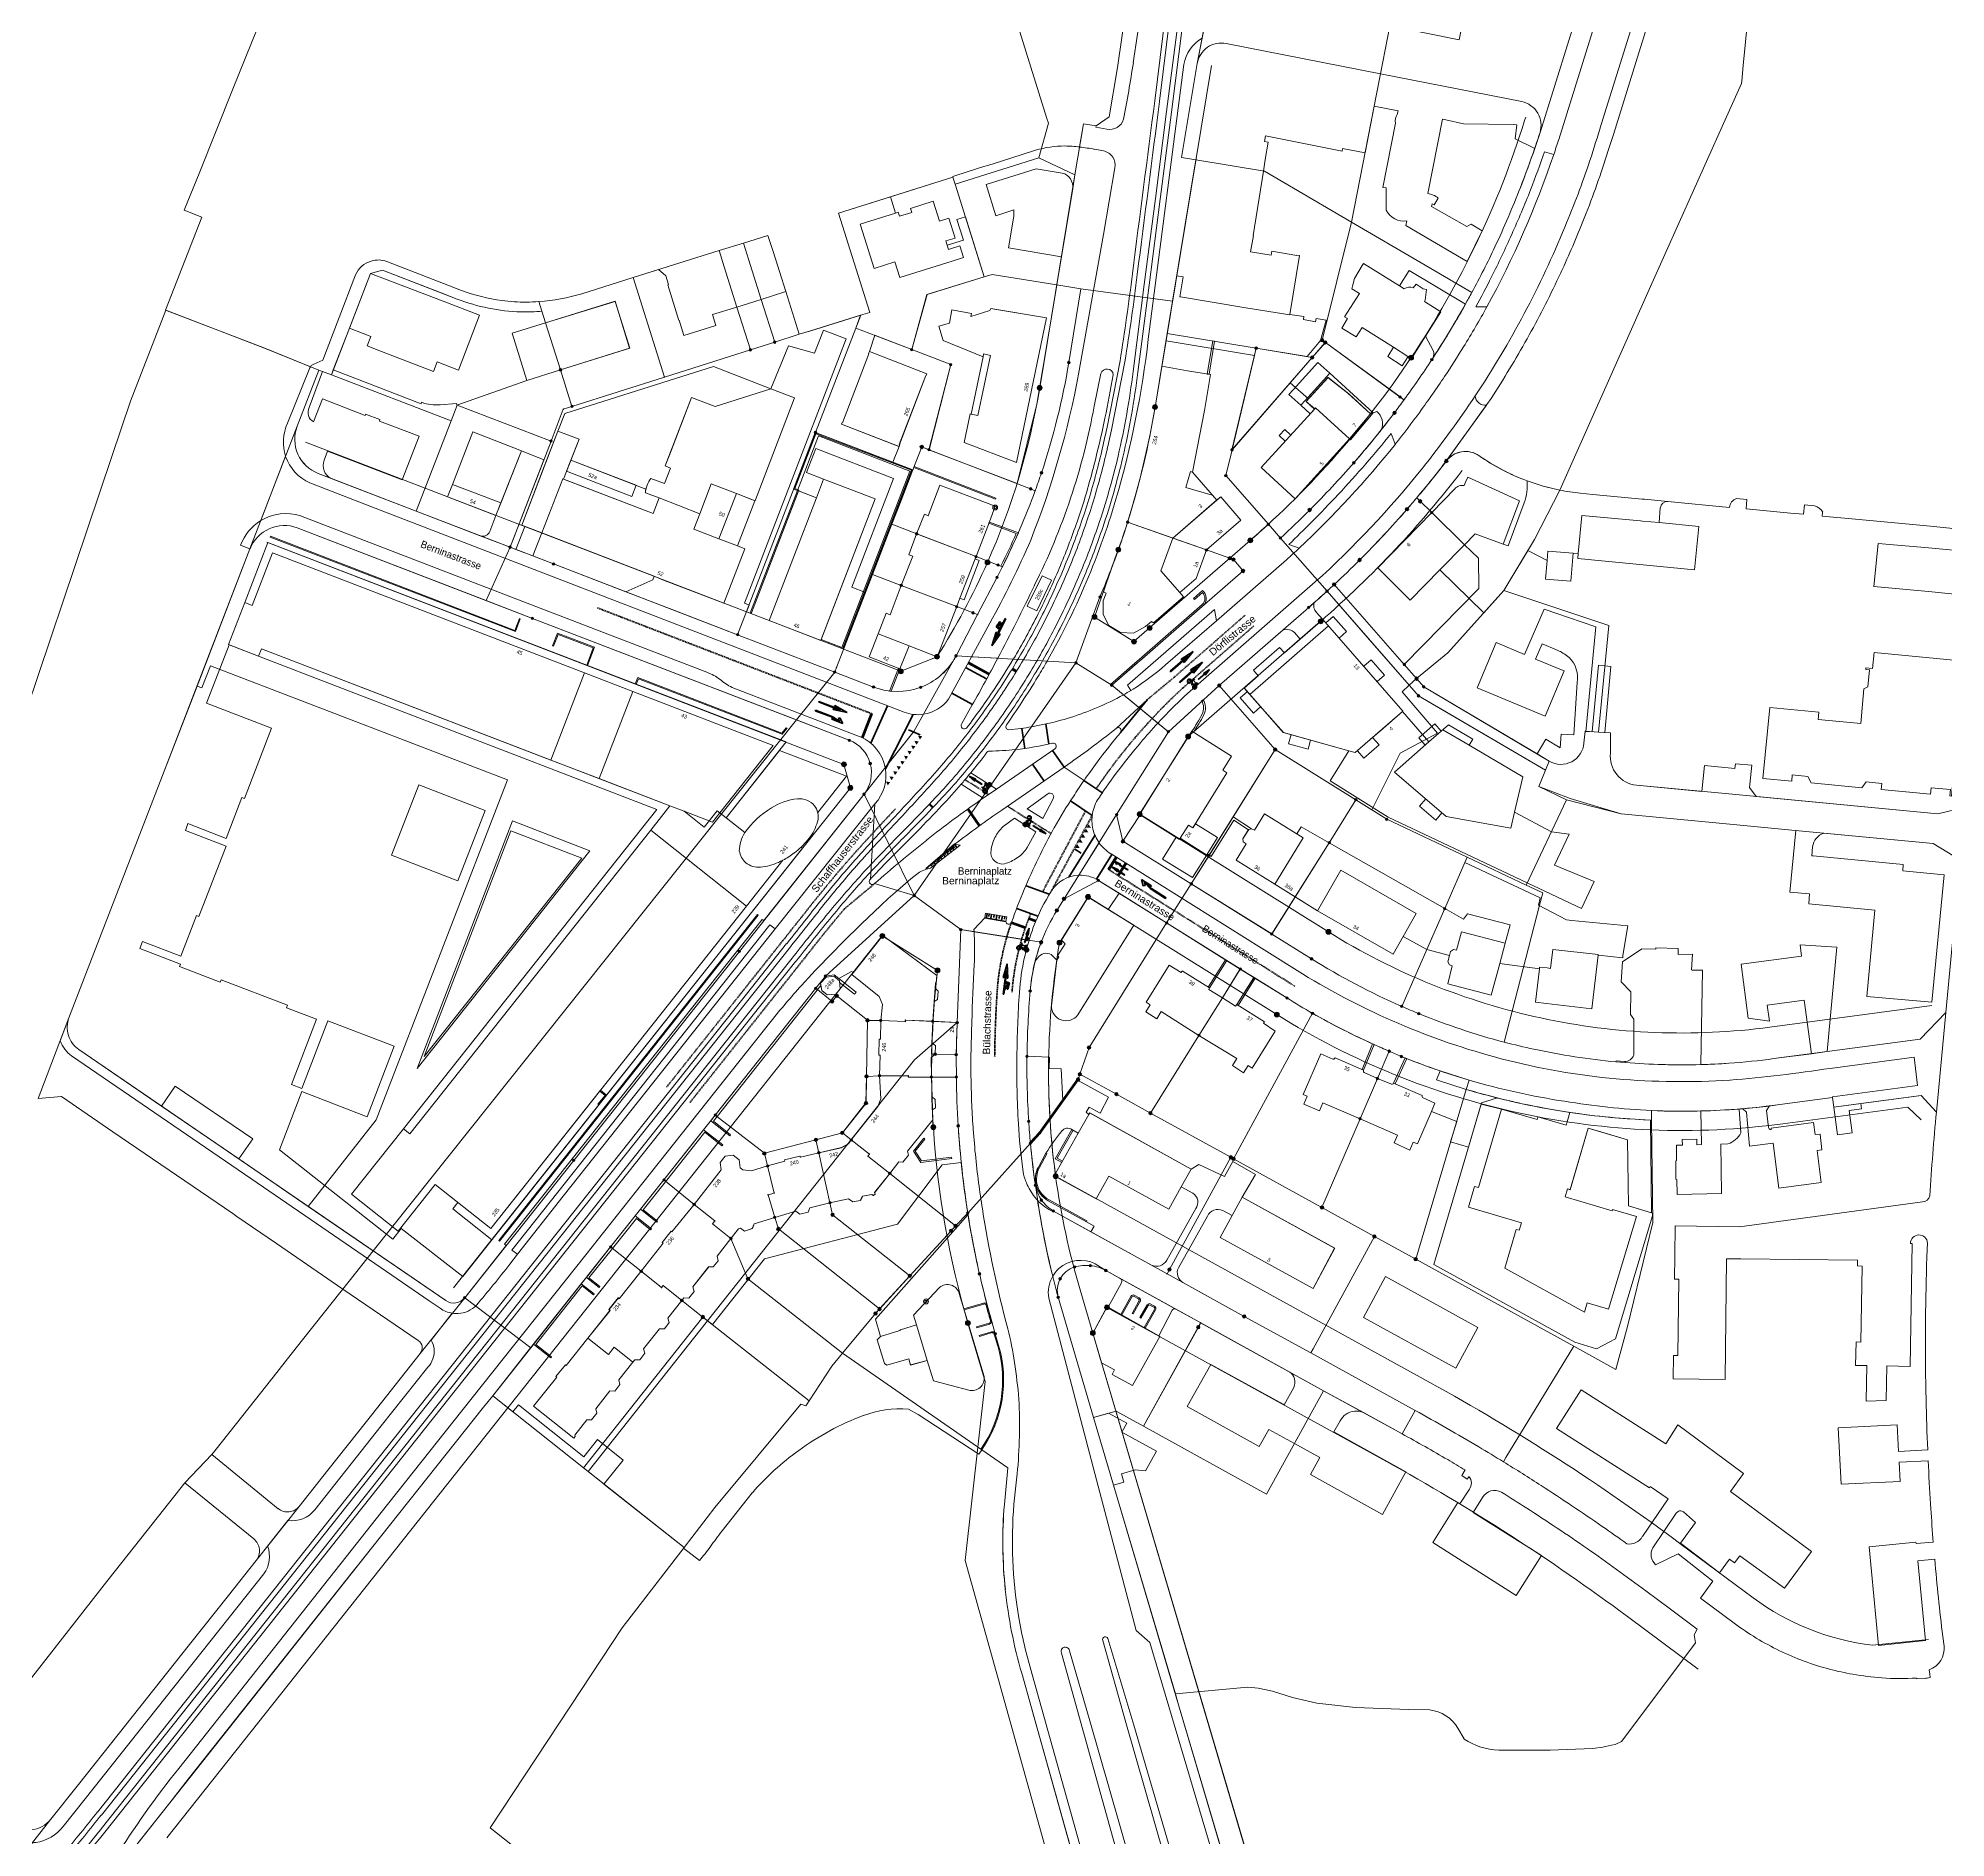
# Model space of a CAD drawing. Header units: metres. Extents: x 2683404 to 2684427, y 1250406 to 1251451.
# Drawn here: x 2683530.5 to 2683922, y 1250665.4 to 1251034.7 of the extents above; entities that cross this region are included whole.
import ezdxf

# ---------------------------------------------------------------- set-up
doc = ezdxf.new("R2010")
doc.units = ezdxf.units.M
doc.linetypes.add('AUSGEZOGEN', pattern=[0])
doc.linetypes.add('STRICHLINIE2_S3', pattern=[0.25, 0.15, -0.1])
for name, color, linetype, lineweight in [('0__DEFAULT', 8, 'AUSGEZOGEN', 13), ('0__DEFAULT_1', 8, 'AUSGEZOGEN', 18), ('100__DAV-MARKIERUNG', 5, 'AUSGEZOGEN', 13), ('102__DAV-BESCHRIFTUNG', 8, 'AUSGEZOGEN', 13), ('16__01229', 8, 'AUSGEZOGEN', 18), ('17__01973', 8, 'AUSGEZOGEN', 13), ('22__01911', 8, 'AUSGEZOGEN', 13), ('24__01225', 8, 'AUSGEZOGEN', 13), ('25__01221', 8, 'AUSGEZOGEN', 13), ('27__01236', 8, 'AUSGEZOGEN', 13), ('29__01211', 8, 'AUSGEZOGEN', 13), ('30__01234', 8, 'AUSGEZOGEN', 13), ('35__01219', 8, 'AUSGEZOGEN', 13), ('40__01653', 8, 'AUSGEZOGEN', 13), ('41__01657', 8, 'AUSGEZOGEN', 13), ('42__01651', 8, 'AUSGEZOGEN', 13), ('48__01611', 8, 'AUSGEZOGEN', 13), ('54__01921', 8, 'AUSGEZOGEN', 13), ('55__01313', 8, 'AUSGEZOGEN', 13), ('56__01321', 8, 'AUSGEZOGEN', 13), ('57__01323', 8, 'AUSGEZOGEN', 13), ('66__01334', 8, 'AUSGEZOGEN', 13), ('67__01311', 8, 'AUSGEZOGEN', 13), ('79__01161', 8, 'AUSGEZOGEN', 13), ('84__01940', 8, 'AUSGEZOGEN', 13), ('STANDARD', 7, 'AUSGEZOGEN', 13)]:
    doc.layers.add(name, color=color, linetype=linetype, lineweight=lineweight)
doc.styles.add('ARIAL', font='arial.ttf')

# ---------------------------------------------------------------- blocks, each defined once
blk = doc.blocks.new('COMPLEXOBJECT_0')
at = {"layer": '17__01973', "color": 8, "linetype": 'AUSGEZOGEN', "lineweight": 18, "transparency": 33554687}
for p, q in [((-2531.06, -258.56), (-2523.82, -214.86)), ((-2531.06, -258.56), (-2531.06, -258.56)), ((-2559.56, -316.72), (-2552.13, -313.73)), ((-2552.13, -313.73), (-2552.13, -313.73))]:
    blk.add_line(p, q, dxfattribs=at)
for centre, radius, start, end in [((-2677.04, -234.36), 147.97, 336.0739, 350.5881), ((-2677.14, -234.45), 148.02, 327.6157, 336.1211)]:
    blk.add_arc(centre, radius, start, end, dxfattribs=at)
blk = doc.blocks.new('COMPLEXOBJECT_1')
at = {"layer": '17__01973', "color": 8, "linetype": 'AUSGEZOGEN', "lineweight": 18, "transparency": 33554687}
blk.add_line((-2473.41, -306.44), (-2473.41, -306.44), dxfattribs=at)
blk.add_lwpolyline([(-2473.41, -306.44), (-2500.59, -330.11), (-2510.53, -346.04)], dxfattribs=at)
blk.add_arc((-2611.88, -147.33), 210.93, 311.0333, 322.5712, dxfattribs=at)
blk = doc.blocks.new('COMPLEXOBJECT_2')
at = {"layer": '17__01973', "color": 8, "linetype": 'AUSGEZOGEN', "lineweight": 18, "transparency": 33554687}
for p, q in [((-2431.55, -203.7), (-2431.34, -203.02)), ((-2431.55, -203.7), (-2431.55, -203.7)), ((-2454.82, -252.35), (-2454.82, -252.35)), ((-2508.5, -307.82), (-2487.85, -289.84))]:
    blk.add_line(p, q, dxfattribs=at)
for centre, radius, start, end in [((-2611.93, -147.32), 188.98, 326.2381, 342.6445), ((-2611.85, -147.29), 188.93, 311.0192, 326.2176)]:
    blk.add_arc(centre, radius, start, end, dxfattribs=at)
blk = doc.blocks.new('COMPLEXOBJECT_3')
at = {"layer": '17__01973', "color": 8, "linetype": 'AUSGEZOGEN', "lineweight": 18, "transparency": 33554687}
for p, q in [((-2482.41, -387.16), (-2521.13, -363.01)), ((-2432.45, -407.39), (-2432.45, -407.39)), ((-2378.6, -409.56), (-2378.6, -409.56))]:
    blk.add_line(p, q, dxfattribs=at)
blk.add_lwpolyline([(-2350.22, -408.74), (-2352.91, -406.15), (-2378.6, -409.56)], dxfattribs=at)
for centre, radius, start, end in [((-2399.39, -254.01), 156.91, 238.0563, 257.8355), ((-2399.3, -253.98), 156.96, 257.8079, 277.5789)]:
    blk.add_arc(centre, radius, start, end, dxfattribs=at)
blk = doc.blocks.new('COMPLEXOBJECT_4')
at = {"layer": '17__01973', "color": 8, "linetype": 'AUSGEZOGEN', "lineweight": 18, "transparency": 33554687}
for p, q in [((-2510.53, -346.04), (-2471.81, -370.19)), ((-2471.81, -370.19), (-2471.81, -370.19)), ((-2381.24, -389.74), (-2348.01, -385.32)), ((-2428.23, -387.84), (-2428.23, -387.84))]:
    blk.add_line(p, q, dxfattribs=at)
for centre, radius, start, end in [((-2399.37, -254.01), 136.91, 238.0549, 257.8332), ((-2399.29, -253.99), 136.95, 257.8006, 277.5732)]:
    blk.add_arc(centre, radius, start, end, dxfattribs=at)
blk = doc.blocks.new('COMPLEXOBJECT_5')
at = {"layer": '17__01973', "color": 8, "linetype": 'AUSGEZOGEN', "lineweight": 18, "transparency": 33554687}
for p, q in [((-2459.9, -478.86), (-2459.9, -478.86)), ((-2434.64, -493.94), (-2434.64, -493.94)), ((-2410.45, -510.7), (-2410.45, -510.7)), ((-2395.98, -521.48), (-2410.45, -510.7))]:
    blk.add_line(p, q, dxfattribs=at)
blk.add_lwpolyline([(-2459.9, -478.86), (-2517.26, -447.25), (-2520.16, -452.51)], dxfattribs=at)
for centre, radius, start, end in [((-2668.27, -856.74), 431.52, 57.2199, 61.1278), ((-2667.6, -855.86), 430.42, 53.3137, 57.231)]:
    blk.add_arc(centre, radius, start, end, dxfattribs=at)
blk = doc.blocks.new('COMPLEXOBJECT_6')
at = {"layer": '17__01973', "color": 8, "linetype": 'AUSGEZOGEN', "lineweight": 18, "transparency": 33554687}
for p, q in [((-2527.79, -420.33), (-2450.98, -462.66)), ((-2424.63, -478.38), (-2424.63, -478.38)), ((-2399.41, -495.87), (-2399.41, -495.87)), ((-2399.41, -495.87), (-2384.68, -506.84)), ((-2384.68, -506.84), (-2384.68, -506.84)), ((-2360.16, -516.54), (-2348.69, -515.41)), ((-2360.16, -516.54), (-2360.16, -516.54))]:
    blk.add_line(p, q, dxfattribs=at)
for centre, radius, start, end in [((-2667.74, -855.92), 449.04, 57.2216, 61.1372), ((-2668.47, -856.95), 450.3, 53.3079, 57.214), ((-2354.39, -466.12), 50.75, 233.3533, 263.4613)]:
    blk.add_arc(centre, radius, start, end, dxfattribs=at)
blk = doc.blocks.new('COMPLEXOBJECT_7')
at = {"layer": '17__01973', "color": 8, "linetype": 'AUSGEZOGEN', "lineweight": 18, "transparency": 33554687}
for p in [(-2521.13, -363.01), (-2526.99, -372.41)]:
    blk.add_line(p, (-2526.99, -372.41), dxfattribs=at)
blk.add_arc((-2371.79, -398.96), 157.46, 170.2919, 187.8001, dxfattribs=at)
blk = doc.blocks.new('COMPLEXOBJECT_8')
at = {"layer": '17__01973', "color": 8, "linetype": 'AUSGEZOGEN', "lineweight": 18, "transparency": 33554687}
for p, q in [((-2552.03, -378.09), (-2563.36, -371.02)), ((-2552.03, -378.09), (-2552.03, -378.09)), ((-2552.89, -410.25), (-2552.89, -410.25)), ((-2545.79, -450.45), (-2545.79, -450.45)), ((-2542.24, -462.44), (-2545.79, -450.45))]:
    blk.add_line(p, q, dxfattribs=at)
for centre, radius, start, end in [((-2371.75, -398.99), 181.49, 173.3869, 183.5566), ((-2371.66, -398.95), 181.58, 183.5679, 196.4772)]:
    blk.add_arc(centre, radius, start, end, dxfattribs=at)
blk = doc.blocks.new('COMPLEXOBJECT_11')
at = {"layer": '24__01225', "color": 8, "linetype": 'AUSGEZOGEN', "lineweight": 18, "transparency": 33554687}
for p, q in [((-2475.86, -303.6), (-2481.1, -308.18)), ((-2474.79, -303.69), (-2474.79, -303.69)), ((-2474.72, -302.62), (-2474.72, -302.62)), ((-2481.1, -308.18), (-2481.1, -308.18)), ((-2479.81, -308.19), (-2479.81, -308.19)), ((-2478.8, -308.74), (-2478.8, -308.74)), ((-2478.8, -308.74), (-2477.61, -310.11))]:
    blk.add_line(p, q, dxfattribs=at)
blk.add_lwpolyline([(-2477.61, -310.11), (-2472.98, -306.06), (-2474.3, -304.57)], dxfattribs=at)
for centre, radius, start, end in [((-2578.92, -184.25), 157.69, 310.8126, 311.3583), ((-2472.97, -303.26), 1.87, 159.9309, 193.3299), ((-2472.97, -303.26), 1.86, 193.2176, 224.6378), ((-2480.47, -310.59), 2.49, 74.5532, 104.5592), ((-2480.48, -310.59), 2.5, 47.8039, 74.483)]:
    blk.add_arc(centre, radius, start, end, dxfattribs=at)
blk = doc.blocks.new('COMPLEXOBJECT_12')
at = {"layer": '24__01225', "color": 8, "linetype": 'AUSGEZOGEN', "lineweight": 18, "transparency": 33554687}
for p, q in [((-2525.09, -253.35), (-2525.09, -253.35)), ((-2530.69, -275.99), (-2530.69, -275.99)), ((-2531.97, -279.65), (-2531.97, -279.65)), ((-2539.81, -297.43), (-2539.81, -297.43)), ((-2538.7, -295.25), (-2538.7, -295.25)), ((-2555.47, -319.99), (-2555.47, -319.99))]:
    blk.add_line(p, q, dxfattribs=at)
for points in [[(-2524.28, -217.64), (-2523.82, -214.86), (-2531.22, -211.32), (-2548.43, -216.73), (-2548.87, -215.33), (-2560.6, -219.02), (-2561.71, -219.37), (-2560.66, -222.7), (-2560.09, -222.51), (-2559.82, -223.35), (-2557.31, -222.56), (-2557.58, -221.73), (-2552.89, -220.22), (-2551.59, -224.33), (-2549.69, -223.71), (-2548.38, -227.82), (-2550.31, -228.4), (-2550.03, -229.27), (-2546.72, -228.21), (-2548.06, -224.03), (-2546.32, -223.45), (-2542.46, -235.78), (-2554.18, -239.4), (-2557.32, -250.7), (-2564.39, -247.97), (-2564.87, -247.77), (-2566.01, -251.08), (-2554.2, -255.66), (-2554.36, -256.04), (-2554.43, -256.01), (-2559.86, -270.16), (-2559.78, -270.19), (-2559.93, -270.56), (-2561.17, -273.78), (-2557.08, -275.35), (-2559.5, -281.63), (-2561.41, -286.55), (-2565.38, -296.82), (-2566.82, -300.55), (-2569.63, -299.45), (-2561.05, -277.17), (-2577, -271.02), (-2578.89, -275.91), (-2575.4, -277.27), (-2564.8, -281.35), (-2575.97, -310.37), (-2586.59, -306.31)], [(-2525.09, -253.35), (-2522.61, -238.24), (-2527.56, -237.42), (-2526.6, -231.63), (-2537.45, -229.81), (-2536.4, -223.32), (-2536.37, -222.04), (-2540.07, -223.23), (-2542.07, -216.83), (-2531.8, -213.57), (-2526.42, -214.48)], [(-2586.59, -306.31), (-2576.89, -281.13), (-2580.53, -279.71), (-2590.18, -304.69), (-2590.24, -304.87), (-2591.23, -304.48), (-2590.7, -303.11), (-2591.63, -302.75), (-2584.24, -283.53), (-2570.77, -248.47), (-2575.46, -246.72), (-2577.27, -251.44), (-2582.59, -249.9), (-2586.2, -258.72), (-2581.35, -260.59), (-2581.92, -262.06), (-2589.41, -281.51), (-2589.48, -281.7), (-2593.31, -280.23), (-2596.87, -289.53), (-2593.07, -291), (-2591.6, -291.57), (-2595.91, -302.73), (-2608.22, -297.98), (-2610.18, -297.22), (-2610.47, -297.97), (-2615.97, -300.39), (-2606.12, -304.18), (-2596.79, -307.77), (-2593.05, -309.21), (-2573.13, -316.88), (-2565.17, -319.94)], [(-2548.6, -314.23), (-2548.21, -313.55), (-2543.8, -305.09), (-2539.81, -297.43)]]:
    blk.add_lwpolyline(points, dxfattribs=at)
for centre, radius, start, end in [((-2527.17, -217.29), 2.91, 353.0753, 75.0711), ((-2670.12, -229.47), 146.98, 341.5507, 350.6486), ((-2677.03, -226.82), 154.37, 339.9903, 341.4296), ((-2670.1, -229.3), 147.01, 333.3495, 339.9752), ((-2663.54, -233.05), 139.47, 332.5135, 333.5185), ((-2560.28, -307.26), 13.61, 290.7328, 329.1813), ((-2560.25, -307.26), 13.6, 248.8131, 290.6081)]:
    blk.add_arc(centre, radius, start, end, dxfattribs=at)
blk = doc.blocks.new('COMPLEXOBJECT_13')
at = {"layer": '29__01211', "color": 8, "linetype": 'AUSGEZOGEN', "lineweight": 18, "transparency": 33554687}
for q in [(-2513.03, -286.12), (-2503.75, -289.39)]:
    blk.add_line((-2513.03, -286.12), q, dxfattribs=at)
blk.add_lwpolyline([(-2503.75, -289.39), (-2494.74, -281.57), (-2499.71, -275.84), (-2497.27, -263.21), (-2496.03, -255.82), (-2500.73, -255.04), (-2505.99, -254.11), (-2507.38, -262.48)], dxfattribs=at)
blk.add_arc((-2683.67, -232.81), 178.77, 342.6526, 350.4462, dxfattribs=at)
blk = doc.blocks.new('COMPLEXOBJECT_14')
at = {"layer": '29__01211', "color": 8, "linetype": 'AUSGEZOGEN', "lineweight": 18, "transparency": 33554687}
for p, q in [((-2580.79, -342.89), (-2580.79, -342.89)), ((-2577.26, -344.29), (-2577.26, -344.29)), ((-2591.58, -349.82), (-2595.4, -346.8)), ((-2586.12, -344.74), (-2586.12, -344.74)), ((-2576.81, -348.06), (-2576.81, -348.06)), ((-2578.69, -351.34), (-2578.69, -351.34)), ((-2583.77, -355.48), (-2583.77, -355.48)), ((-2581.41, -353.98), (-2581.41, -353.98)), ((-2580.02, -352.78), (-2580.02, -352.78))]:
    blk.add_line(p, q, dxfattribs=at)
blk.add_lwpolyline([(-2595.4, -346.8), (-2597.23, -345.35), (-2599.9, -348.72), (-2604.04, -345.44), (-2606.94, -344.32), (-2610.87, -349.3), (-2660.31, -411.61), (-2661.6, -410.59), (-2672.25, -424.02), (-2662.71, -431.6), (-2655.09, -422.05), (-2643.72, -431.07), (-2591.23, -364.9), (-2583.77, -355.48)], dxfattribs=at)
for centre, radius, start, end in [((-2579.48, -355.23), 12.41, 96.0629, 122.3419), ((-2580.31, -346.82), 3.96, 39.6416, 96.9962), ((-2580.33, -346.57), 3.82, 337.0487, 36.4928), ((-2575.88, -361.24), 19.42, 121.8494, 143.9872), ((-2585.57, -345.24), 9.2, 318.4452, 342.1403), ((-2591.39, -340.95), 16.41, 313.8639, 320.7206), ((-2591.22, -341.22), 16.09, 297.5945, 307.5556), ((-2591.47, -340.84), 16.55, 307.4478, 313.8156)]:
    blk.add_arc(centre, radius, start, end, dxfattribs=at)
blk = doc.blocks.new('COMPLEXOBJECT_15')
at = {"layer": '29__01211', "color": 8, "linetype": 'AUSGEZOGEN', "lineweight": 18, "transparency": 33554687}
for p, q in [((-2513.03, -286.12), (-2513.03, -286.12)), ((-2503.75, -289.39), (-2513.03, -286.12)), ((-2516.16, -295.15), (-2516.16, -295.15))]:
    blk.add_line(p, q, dxfattribs=at)
blk.add_lwpolyline([(-2516.16, -295.15), (-2517.99, -300.4), (-2517.43, -300.71), (-2518.07, -302.26), (-2518.06, -305.03), (-2516.85, -307.3), (-2514.49, -308.74), (-2511.8, -308.86), (-2509.33, -307.54), (-2508.1, -306.49), (-2507.72, -306.79), (-2501.54, -301.41), (-2502.28, -300.57), (-2506.2, -296.09), (-2503.75, -289.39)], dxfattribs=at)
blk.add_arc((-2677.84, -233.96), 172.86, 339.2717, 342.4407, dxfattribs=at)
blk = doc.blocks.new('COMPLEXOBJECT_16')
at = {"layer": '29__01211', "color": 8, "linetype": 'AUSGEZOGEN', "lineweight": 18, "transparency": 33554687}
for p, q in [((-2551.61, -443.17), (-2551.61, -443.17)), ((-2547.58, -444.42), (-2547.58, -444.42)), ((-2542.49, -461.44), (-2542.49, -461.44)), ((-2545.62, -464.24), (-2545.62, -464.24))]:
    blk.add_line(p, q, dxfattribs=at)
for points in [[(-2551.61, -443.17), (-2556.93, -448.83), (-2556.33, -450.84)], [(-2542.49, -461.44), (-2546.64, -447.57), (-2547.58, -444.42)], [(-2556.33, -450.84), (-2554.14, -458.12), (-2552.87, -462.33), (-2545.62, -464.24)]]:
    blk.add_lwpolyline(points, dxfattribs=at)
for centre, radius, start, end in [((-2549.98, -445.03), 2.48, 14.2179, 131.3893), ((-2544.99, -461.79), 2.53, 255.5745, 8.1568)]:
    blk.add_arc(centre, radius, start, end, dxfattribs=at)
blk = doc.blocks.new('COMPLEXOBJECT_17')
at = {"layer": '29__01211', "color": 8, "linetype": 'AUSGEZOGEN', "lineweight": 18, "transparency": 33554687}
for p, q in [((-2611.97, -280.08), (-2611.97, -280.08)), ((-2611.61, -278.53), (-2611.61, -278.53))]:
    blk.add_line(p, q, dxfattribs=at)
for points in [[(-2611.97, -280.08), (-2609.15, -281.15), (-2600.79, -284.38), (-2602.01, -287.57), (-2596.87, -289.53), (-2593.31, -280.23), (-2589.48, -281.7), (-2589.41, -281.51), (-2581.92, -262.06), (-2581.35, -260.59)], [(-2581.35, -260.59), (-2586.2, -258.72), (-2597.66, -262.38), (-2602.5, -260.52), (-2606.85, -271.83), (-2607.91, -274.58), (-2606.79, -275.01), (-2608.03, -278.19), (-2610.83, -277.12)]]:
    blk.add_lwpolyline(points, dxfattribs=at)
for centre, radius, start, end in [((-2606.44, -280.51), 5.54, 142.3162, 159.0071), ((-2606.45, -280.51), 5.53, 167.4578, 175.5098), ((-2606.4, -280.53), 5.58, 158.9743, 167.3859)]:
    blk.add_arc(centre, radius, start, end, dxfattribs=at)
blk = doc.blocks.new('COMPLEXOBJECT_18')
at = {"layer": '30__01234', "color": 8, "linetype": 'AUSGEZOGEN', "lineweight": 18, "transparency": 33554687}
for p, q in [((-2547.16, -417.52), (-2547.16, -417.52)), ((-2542.57, -446.36), (-2542.57, -446.36)), ((-2540.19, -452.66), (-2540.19, -452.66)), ((-2539.5, -455.08), (-2540.19, -452.66)), ((-2539.5, -455.08), (-2539.5, -455.08)), ((-2542.49, -461.44), (-2542.49, -461.44)), ((-2545.62, -464.24), (-2545.62, -464.24)), ((-2567.25, -469.44), (-2567.25, -469.44)), ((-2558, -468.11), (-2558, -468.11)), ((-2580.52, -476.62), (-2580.52, -476.62)), ((-2542.97, -476.45), (-2542.97, -476.45)), ((-2596.24, -493.13), (-2590.03, -485.28)), ((-2590.03, -485.28), (-2590.03, -485.28)), ((-2596.24, -493.13), (-2596.24, -493.13)), ((-2598.64, -496.33), (-2598.64, -496.33)), ((-2600.89, -499.2), (-2600.89, -499.2))]:
    blk.add_line(p, q, dxfattribs=at)
for points in [[(-2617.34, -445.47), (-2612.83, -439.82), (-2608.35, -434.08), (-2608.53, -433.91), (-2606.67, -431.6), (-2606.52, -431.75), (-2601.96, -426.1), (-2596.41, -419.01), (-2596.63, -417.48), (-2595.61, -416.22), (-2593.98, -416.02), (-2592.72, -416.96), (-2592.55, -418.63), (-2591.95, -419.04), (-2590.18, -419.25), (-2586.89, -418.23), (-2583.34, -417.26), (-2583.42, -416.97), (-2580.26, -416.2), (-2580.16, -416.4), (-2576.38, -415.52), (-2571.71, -414.47), (-2570.33, -413.71), (-2569.72, -412.89), (-2564.25, -406.03), (-2563.68, -404.43), (-2563.93, -399.71), (-2563.83, -395.51), (-2564.08, -395.51), (-2564, -392.23), (-2563.72, -392.21), (-2563.66, -388.37), (-2563.31, -385.07), (-2564, -383.45), (-2569.63, -378.95), (-2569.27, -378.5), (-2569.7, -378.3), (-2572.29, -379.78), (-2573.25, -379.02), (-2575, -379.27), (-2577.01, -381.77), (-2597.63, -407.77), (-2608.17, -421.09), (-2619.12, -434.83), (-2643.31, -465.37), (-2639.15, -468.67), (-2638, -467.27), (-2624.59, -477.9), (-2621.79, -474.37), (-2616.52, -478.57), (-2620.48, -483.49), (-2604.04, -496.53), (-2604.13, -496.64), (-2600.89, -499.2)], [(-2547.16, -417.52), (-2551.11, -417.98), (-2560.24, -430.19), (-2587.51, -437.28), (-2598.2, -450.78), (-2600.19, -449.22), (-2604.49, -445.83), (-2607.35, -449.45), (-2607.08, -450.37), (-2608.08, -451.65), (-2609.11, -451.65), (-2612.36, -455.73), (-2612.09, -456.62), (-2613.13, -457.99), (-2614.14, -457.99), (-2614.54, -458.49), (-2617.41, -462.09), (-2617.2, -463.09), (-2618.27, -464.44), (-2619.27, -464.4), (-2622.14, -468.07), (-2621.92, -468.98), (-2623.01, -470.35), (-2623.97, -470.35), (-2626.46, -473.48), (-2626.39, -473.75), (-2626.65, -474.09), (-2634.9, -467.52), (-2630.15, -461.56), (-2630.32, -461.44), (-2628.38, -459.02), (-2628.21, -459.15), (-2623.76, -453.54), (-2619.23, -447.86), (-2619.44, -447.66), (-2617.52, -445.31), (-2617.34, -445.47)], [(-2545.62, -464.24), (-2552.87, -462.33), (-2554.14, -458.12), (-2557.58, -459.07), (-2557.95, -457.79), (-2562.46, -459.13), (-2562.92, -458.79), (-2564.44, -453.91), (-2563.71, -453.19), (-2564.76, -449.69), (-2545.77, -428.21), (-2545.82, -427.89)], [(-2542.57, -446.36), (-2546.64, -447.57), (-2542.49, -461.44)], [(-2558, -468.11), (-2556.02, -469.21), (-2543.52, -477.34), (-2542.97, -476.45)]]:
    blk.add_lwpolyline(points, dxfattribs=at)
for centre, radius, start, end in [((-2350.26, -397.33), 197.93, 185.853, 188.8808), ((-2542.38, -446.88), 0.554, 18.4631, 109.9578), ((-2351.96, -396.6), 196.4, 194.7793, 196.585), ((-2563.46, -462.16), 24.99, 350.8056, 16.4515), ((-2544.99, -461.79), 2.53, 255.5745, 8.1568), ((-2548.5, -519.95), 53.87, 110.3758, 126.4661), ((-2559.65, -489.45), 21.4, 85.5667, 110.8027), ((-2563.46, -462.14), 24.99, 325.0709, 350.775), ((-2548.08, -521.81), 55.62, 125.6691, 138.9489), ((-2448.18, -606.28), 186.35, 142.6108, 143.8388), ((-2648.43, -459.65), 61.85, 320.239, 323.6261)]:
    blk.add_arc(centre, radius, start, end, dxfattribs=at)
blk = doc.blocks.new('COMPLEXOBJECT_19')
at = {"layer": '29__01211', "color": 8, "linetype": 'AUSGEZOGEN', "lineweight": 18, "transparency": 33554687}
blk.add_line((-2454.46, -238), (-2454.46, -238), dxfattribs=at)
blk.add_lwpolyline([(-2456.29, -238.21), (-2457.21, -237.64), (-2464.59, -233.02), (-2464.86, -233.44), (-2466.5, -236.11), (-2466.88, -237.7), (-2466.98, -238.22), (-2465.43, -239.16), (-2468.5, -243.97), (-2467.91, -244.34), (-2469.09, -246.28), (-2466.1, -248.11), (-2464.9, -246.16), (-2458.43, -250.2), (-2459.66, -252.12), (-2456.71, -254.01), (-2455.48, -252.09), (-2454.76, -252.54), (-2451.89, -247.96), (-2448.72, -242.93), (-2452.13, -240.81), (-2451.98, -240.55), (-2451.7, -238.38), (-2452.41, -238.2), (-2453.83, -237.3), (-2454.46, -238)], dxfattribs=at)
blk.add_arc((-2455.18, -239.79), 1.92, 68.0367, 125.0914, dxfattribs=at)
blk = doc.blocks.new('COMPLEXOBJECT_20')
at = {"layer": '24__01225', "color": 8, "linetype": 'AUSGEZOGEN', "lineweight": 18, "transparency": 33554687}
for p, q in [((-2457.21, -237.64), (-2456.29, -238.21)), ((-2456.29, -238.21), (-2456.29, -238.21)), ((-2454.46, -238), (-2454.46, -238)), ((-2450.39, -252.46), (-2450.39, -252.46))]:
    blk.add_line(p, q, dxfattribs=at)
for points in [[(-2443.72, -241.4), (-2455.26, -234.44), (-2457.21, -237.64)], [(-2454.46, -238), (-2453.83, -237.3), (-2452.41, -238.2), (-2451.7, -238.38), (-2451.98, -240.55), (-2452.13, -240.81), (-2448.72, -242.93), (-2451.89, -247.96), (-2450.33, -250.86)]]:
    blk.add_lwpolyline(points, dxfattribs=at)
for centre, radius, start, end in [((-2455.18, -239.79), 1.92, 68.0367, 125.0914), ((-2611.57, -147.68), 192.24, 326.9707, 330.8219), ((-2451.93, -251.6), 1.76, 330.6076, 24.5847)]:
    blk.add_arc(centre, radius, start, end, dxfattribs=at)
blk = doc.blocks.new('COMPLEXOBJECT_21')
at = {"layer": '30__01234', "color": 8, "linetype": 'AUSGEZOGEN', "lineweight": 18, "transparency": 33554687}
for p, q in [((-2457.68, -202.43), (-2457.68, -202.43)), ((-2458.03, -204.23), (-2458.03, -204.23)), ((-2451.44, -218.69), (-2451.44, -218.69)), ((-2432.42, -217.43), (-2432.42, -217.43)), ((-2459.97, -222.1), (-2459.97, -222.1)), ((-2455.74, -224.28), (-2455.74, -224.28)), ((-2437.64, -229.61), (-2437.64, -229.61)), ((-2443.72, -241.4), (-2443.72, -241.4)), ((-2442.38, -238.97), (-2442.38, -238.97)), ((-2450.59, -252.76), (-2450.39, -252.46)), ((-2450.59, -252.76), (-2450.59, -252.76)), ((-2450.33, -250.86), (-2450.33, -250.86)), ((-2461.91, -263.39), (-2461.91, -263.39)), ((-2466.61, -273.92), (-2466.61, -273.92))]:
    blk.add_line(p, q, dxfattribs=at)
for points in [[(-2457.68, -202.43), (-2457.54, -201.68), (-2462.43, -200.76), (-2464.31, -210.33), (-2468.9, -209.43), (-2469.02, -209.98), (-2484.73, -206.86), (-2484.96, -207.97), (-2484.18, -208.1), (-2484.77, -211.68), (-2485.12, -214.05), (-2487.27, -227.27), (-2487.17, -227.29), (-2487.78, -230.61), (-2483.54, -231.33), (-2483.41, -230.52), (-2478.31, -231.38), (-2478.3, -231.32), (-2477.74, -231.41), (-2479.73, -243.48), (-2476.83, -243.92), (-2476.92, -244.52), (-2474.44, -245.02), (-2474.33, -244.35), (-2472.25, -244.68), (-2473.41, -248.81), (-2476.15, -252.13), (-2486.63, -250.4), (-2504.88, -247.39), (-2505.14, -248.92), (-2487, -251.94), (-2491.6, -271.26), (-2492.86, -276.56), (-2484.14, -286.53), (-2481.66, -289.38)], [(-2429.49, -209.43), (-2433.47, -207.48), (-2433.14, -204.6), (-2433.88, -204.52), (-2444.11, -204.34), (-2447.72, -203.58), (-2448.44, -203.42), (-2451.44, -218.69)], [(-2459.97, -222.1), (-2459.96, -217.49), (-2460.62, -217.42), (-2458.03, -204.23)], [(-2449.31, -219.61), (-2450.09, -220.99), (-2450.5, -220.77), (-2450.65, -221.3), (-2443.44, -225.46), (-2442.56, -224.93), (-2440.28, -226.31), (-2443.33, -232.62), (-2455.93, -225.26), (-2455.74, -224.28)], [(-2450.33, -250.86), (-2451.89, -247.96), (-2454.76, -252.54), (-2455.48, -252.09), (-2456.71, -254.01), (-2459.66, -252.12), (-2458.43, -250.2), (-2464.9, -246.16), (-2466.1, -248.11), (-2469.09, -246.28), (-2467.91, -244.34), (-2468.5, -243.97), (-2465.43, -239.16), (-2466.98, -238.22), (-2466.88, -237.7), (-2466.5, -236.11), (-2464.86, -233.44), (-2464.59, -233.02)], [(-2464.59, -233.02), (-2457.21, -237.64), (-2455.26, -234.44), (-2443.72, -241.4)], [(-2461.91, -263.39), (-2463.21, -263.9), (-2467.5, -268.98), (-2478.65, -281.29), (-2485.59, -274.9), (-2474.59, -262.82), (-2476.36, -261.35), (-2475.89, -260.83), (-2479.68, -257.54), (-2475.12, -252.3), (-2472.45, -249.23), (-2456.31, -261)]]:
    blk.add_lwpolyline(points, dxfattribs=at)
for centre, radius, start, end in [((-2456.1, -203.67), 2.01, 141.6803, 196.1646), ((-2613.03, -146.62), 193.99, 338.5926, 341.1103), ((-2451.76, -222.38), 3.7, 48.462, 84.894), ((-2612.63, -147.43), 193.32, 334.843, 338.7712), ((-2456.34, -220.25), 4.08, 206.9913, 278.5564), ((-2612.61, -146.9), 193.53, 331.5936, 334.6999), ((-2631.65, -136.18), 215.38, 330.7568, 331.495), ((-2610.61, -147.8), 191.37, 323.734, 326.7377), ((-2451.93, -251.6), 1.76, 330.6076, 24.5847), ((-2463.91, -265.89), 3.2, 336.4773, 51.3668), ((-2616.4, -143.22), 198.8, 318.8934, 321.4287), ((-2612.56, -146.67), 193.64, 314.9903, 318.9149), ((-2612.17, -147.69), 192.64, 312.6474, 315.1216)]:
    blk.add_arc(centre, radius, start, end, dxfattribs=at)
blk = doc.blocks.new('COMPLEXOBJECT_23')
at = {"layer": '25__01221', "color": 8, "linetype": 'AUSGEZOGEN', "lineweight": 18, "transparency": 33554687}
for p, q in [((-2668.25, -232.54), (-2668.25, -232.54)), ((-2649.73, -238.56), (-2665.04, -232.6)), ((-2671.43, -235.38), (-2671.43, -235.38)), ((-2649.73, -238.56), (-2649.73, -238.56)), ((-2650.57, -240.32), (-2650.57, -240.32)), ((-2641.42, -240.62), (-2641.42, -240.62)), ((-2636.41, -240.95), (-2636.41, -240.95)), ((-2633.81, -240.84), (-2633.81, -240.84)), ((-2633.19, -242.82), (-2633.81, -240.84)), ((-2680.03, -253.67), (-2680.03, -253.67)), ((-2680.86, -254.47), (-2685.39, -265.8)), ((-2685.39, -265.8), (-2685.39, -265.8)), ((-2685.8, -272.6), (-2685.8, -272.6)), ((-2679.11, -276.1), (-2679.11, -276.1)), ((-2554.9, -325.53), (-2548.6, -314.23)), ((-2555.47, -319.99), (-2555.47, -319.99)), ((-2558.9, -325.07), (-2558.9, -325.07)), ((-2554.9, -325.53), (-2554.9, -325.53))]:
    blk.add_line(p, q, dxfattribs=at)
for points in [[(-2683.43, -266.44), (-2678.97, -254.89), (-2678.21, -255.18), (-2676.4, -255.88), (-2676.01, -254.87), (-2672.72, -246.32), (-2668.4, -235.08), (-2665.95, -234.37), (-2652.97, -239.39), (-2650.57, -240.32)], [(-2671.43, -235.38), (-2678.14, -252.86), (-2680.03, -253.67)], [(-2606.12, -304.18), (-2615.97, -300.39), (-2630.82, -294.68), (-2635.07, -293.04), (-2638.54, -291.71), (-2639.73, -291.25), (-2645.85, -288.89), (-2658.98, -283.85), (-2676.41, -277.14), (-2679.11, -276.1)], [(-2680.82, -278.05), (-2666.17, -283.7), (-2558.9, -325.07)], [(-2565.17, -319.94), (-2573.13, -316.88), (-2593.05, -309.21), (-2596.79, -307.77), (-2606.12, -304.18)]]:
    blk.add_lwpolyline(points, dxfattribs=at)
for centre, radius, start, end in [((-2666.75, -237.42), 5.11, 107.1364, 156.4186), ((-2666.74, -237.43), 5.12, 70.5533, 107.128), ((-2636.07, -201.12), 39.86, 249.9561, 262.2894), ((-2636.35, -203.46), 39.51, 248.9041, 268.2731), ((-2636.84, -209.2), 31.75, 261.7195, 270.7815), ((-2637.06, -192.57), 48.38, 270.7685, 273.8531), ((-2636.54, -203.17), 39.8, 268.5642, 274.8331), ((-2679.54, -255.02), 1.43, 109.9803, 157.3356), ((-2677.17, -269.71), 9.1, 154.523, 198.5121), ((-2676.43, -269.11), 7.49, 159.1195, 203.8954), ((-2677.16, -269.71), 9.11, 198.5225, 246.3506), ((-2676.43, -269.11), 7.49, 203.8911, 249.0544), ((-2560.28, -307.26), 13.61, 290.7328, 329.1813), ((-2560.25, -307.26), 13.6, 248.8131, 290.6081), ((-2556.05, -317.88), 7.74, 248.4353, 278.5825)]:
    blk.add_arc(centre, radius, start, end, dxfattribs=at)
blk = doc.blocks.new('COMPLEXOBJECT_24')
at = {"layer": '25__01221', "color": 8, "linetype": 'AUSGEZOGEN', "lineweight": 18, "transparency": 33554687}
for p, q in [((-2531.89, -209.79), (-2531.89, -209.79)), ((-2525.9, -208.91), (-2525.9, -208.91)), ((-2517.97, -209.93), (-2519.78, -209.6)), ((-2548.92, -215.17), (-2548.92, -215.17)), ((-2515.62, -213.42), (-2515.62, -213.42)), ((-2525.09, -253.35), (-2525.09, -253.35)), ((-2523.08, -255.73), (-2523.08, -255.73)), ((-2530.69, -275.99), (-2530.69, -275.99)), ((-2531.97, -279.65), (-2531.97, -279.65)), ((-2532.9, -289.78), (-2532.9, -289.78)), ((-2539.81, -297.43), (-2539.81, -297.43)), ((-2538.7, -295.25), (-2538.7, -295.25)), ((-2541.3, -306.82), (-2541.3, -306.82)), ((-2554.9, -325.53), (-2554.9, -325.53))]:
    blk.add_line(p, q, dxfattribs=at)
for points in [[(-2548.92, -215.17), (-2548.87, -215.33), (-2548.43, -216.73), (-2531.22, -211.32), (-2523.82, -214.86), (-2524.28, -217.64), (-2526.6, -231.63), (-2527.56, -237.42), (-2522.61, -238.24), (-2525.09, -253.35)], [(-2523.08, -255.73), (-2517.96, -227.08), (-2515.62, -213.42)], [(-2539.81, -297.43), (-2543.8, -305.09), (-2548.21, -313.55), (-2548.6, -314.23), (-2554.9, -325.53)], [(-2549.78, -322.41), (-2545.06, -313.73), (-2541.3, -306.82)]]:
    blk.add_lwpolyline(points, dxfattribs=at)
for centre, radius, start, end in [((-3970.65, 4320.8), 4753.55, 287.40283, 287.61803), ((-2525.94, -229.34), 20.43, 89.8944, 106.9359), ((-2527.08, -247.01), 38.12, 83.671, 88.2225), ((-2527.01, -246.46), 37.56, 78.902, 83.6917), ((-2518.52, -212.84), 2.96, 348.5733, 79.3807), ((-2670.12, -229.47), 146.98, 341.5507, 350.6486), ((-2703.85, -222.07), 183.87, 338.3922, 349.4536), ((-2677.03, -226.82), 154.37, 339.9903, 341.4296), ((-2670.1, -229.3), 147.01, 333.3495, 339.9752), ((-2718.13, -209.02), 202.08, 331.0548, 336.4436), ((-2663.54, -233.05), 139.47, 332.5135, 333.5185), ((-2556.05, -317.87), 7.75, 278.5521, 324.0542)]:
    blk.add_arc(centre, radius, start, end, dxfattribs=at)
blk = doc.blocks.new('COMPLEXOBJECT_25')
at = {"layer": '25__01221', "color": 8, "linetype": 'AUSGEZOGEN', "lineweight": 18, "transparency": 33554687}
for p, q in [((-2536.49, -314.23), (-2536.49, -314.23)), ((-2529.55, -314.64), (-2536.49, -314.23)), ((-2529.55, -314.64), (-2529.55, -314.64)), ((-2540.41, -320.43), (-2540.41, -320.43)), ((-2531.42, -317.82), (-2531.42, -317.82)), ((-2547.06, -327.45), (-2544.93, -323.62)), ((-2544.93, -323.62), (-2544.93, -323.62)), ((-2534.71, -323.03), (-2534.71, -323.03)), ((-2519.41, -324.22), (-2519.41, -324.22)), ((-2513.88, -321.53), (-2513.88, -321.53)), ((-2506.82, -327.35), (-2513.88, -321.53)), ((-2554.9, -325.53), (-2554.9, -325.53)), ((-2546.02, -328.29), (-2546.02, -328.29)), ((-2537.95, -328.35), (-2537.95, -328.35)), ((-2537.89, -327.73), (-2537.89, -327.73)), ((-2534.96, -328.47), (-2537.44, -328.73)), ((-2532.76, -328.11), (-2532.76, -328.11)), ((-2530.08, -327.59), (-2530.08, -327.59)), ((-2515.36, -328.44), (-2515.36, -328.44)), ((-2514.5, -328.47), (-2514.5, -328.47)), ((-2528.41, -331.48), (-2528.41, -331.48)), ((-2527.95, -332.61), (-2527.95, -332.61)), ((-2527.73, -331.79), (-2527.73, -331.79)), ((-2520.69, -332.53), (-2520.69, -332.53)), ((-2514.45, -329.25), (-2514.45, -329.25)), ((-2510.38, -331.36), (-2510.38, -331.36)), ((-2562.77, -336.48), (-2562.77, -336.48)), ((-2541.89, -333.31), (-2541.89, -333.31)), ((-2541.68, -333.16), (-2541.68, -333.16)), ((-2541.43, -333.1), (-2541.43, -333.1)), ((-2538.83, -345.19), (-2526.06, -336.39)), ((-2536, -332.77), (-2536, -332.77)), ((-2526.06, -336.39), (-2526.06, -336.39)), ((-2546.41, -339), (-2546.41, -339)), ((-2545.2, -337.54), (-2545.2, -337.54)), ((-2521.97, -339.14), (-2521.97, -339.14)), ((-2514.84, -336.93), (-2514.84, -336.93)), ((-2564.89, -343.91), (-2565.81, -359.35)), ((-2564.89, -343.91), (-2564.89, -343.91)), ((-2543.19, -343.11), (-2543.19, -343.11)), ((-2524.15, -342.37), (-2524.15, -342.37)), ((-2518.94, -342.73), (-2518.94, -342.73)), ((-2538.83, -345.19), (-2538.83, -345.19)), ((-2556.27, -349.63), (-2556.27, -349.63)), ((-2554.26, -351.35), (-2554.26, -351.35)), ((-2548.53, -352.21), (-2548.53, -352.21)), ((-2528.06, -348.8), (-2528.06, -348.8)), ((-2523.04, -358.56), (-2518.88, -351.89)), ((-2518.88, -351.89), (-2518.88, -351.89)), ((-2561.2, -354.58), (-2561.2, -354.58)), ((-2531.31, -355.06), (-2531.31, -355.06)), ((-2565.81, -359.35), (-2565.81, -359.35)), ((-2563.73, -357.15), (-2563.73, -357.15)), ((-2555.75, -357.93), (-2555.75, -357.93)), ((-2554.56, -357.43), (-2554.56, -357.43)), ((-2523.04, -358.56), (-2523.04, -358.56)), ((-2564.94, -360.29), (-2564.94, -360.29)), ((-2564.94, -360.29), (-2560.27, -361.68)), ((-2528.65, -361.77), (-2528.65, -361.77)), ((-2538.01, -368.06), (-2538.01, -368.06)), ((-2537.54, -368.63), (-2537.54, -368.63)), ((-2536.82, -368.18), (-2536.82, -368.18)), ((-2532.31, -369.11), (-2532.31, -369.11)), ((-2533.25, -371.93), (-2533.25, -371.93))]:
    blk.add_line(p, q, dxfattribs=at)
for points in [[(-2539.68, -314.05), (-2545.06, -313.73), (-2549.78, -322.41)], [(-2554.9, -325.53), (-2556.86, -329.04), (-2562.77, -336.48)], [(-2527.95, -332.61), (-2539.95, -340.88), (-2542.67, -342.75), (-2543.19, -343.11)], [(-2553.48, -357.1), (-2552.27, -356.16), (-2547.4, -352.38), (-2548.53, -352.21)], [(-2538.01, -368.06), (-2537.79, -367.11), (-2542.16, -366.34), (-2542.31, -367.28), (-2544.56, -369.68), (-2544.53, -370.15), (-2533.25, -371.93)]]:
    blk.add_lwpolyline(points, dxfattribs=at)
for centre, radius, start, end in [((-2797.07, -179.05), 290.65, 330.1729, 332.3246), ((-2672.72, -232.32), 158.96, 326.3383, 328.9818), ((-2670.06, -234.33), 161.84, 328.9433, 330.2514), ((-2666.23, -236.69), 151.13, 322.6918, 326.3529), ((-2698.2, -215.97), 195.42, 326.782, 328.5881), ((-2556.05, -317.87), 7.75, 278.5521, 324.0542), ((-2695.32, -217.75), 192.04, 325.0631, 326.7554), ((-2542.32, -270.31), 58.57, 287.4734, 293.0291), ((-2538.93, -276.98), 51.11, 292.4576, 299.3559), ((-2546.53, -327.85), 0.673, 142.7537, 319.4345), ((-2537.36, -328.09), 0.642, 145.5527, 204.0254), ((-2537.36, -328.09), 0.644, 203.6841, 262.6123), ((-2548.08, -242.15), 87.32, 278.6406, 280.1071), ((-2551.65, -222.91), 106.88, 280.1788, 281.643), ((-2542.35, -270.29), 58.6, 282.087, 287.4899), ((-2657.36, -148.75), 229.03, 306.6377, 308.3174), ((-2514.94, -328.88), 0.611, 42.8692, 133.2993), ((-2514.95, -328.89), 0.615, 324.1973, 42.8637), ((-2426.99, -401.78), 109.14, 137.0025, 139.8174), ((-2542.61, -270.87), 62.25, 276.0899, 283.1822), ((-2528.27, -332.08), 0.617, 28.6454, 103.4918), ((-2528.27, -332.08), 0.617, 301.172, 28.4711), ((-2656.55, -149.66), 227.81, 304.9465, 306.6102), ((-2407.03, -418.78), 139.84, 140.1873, 143.387), ((-2418.12, -409.75), 121.06, 139.6456, 143.0247), ((-2571.23, -338.08), 8.62, 317.4285, 10.7499), ((-2645.52, -255.37), 129.68, 320.6803, 323.0532), ((-2541.42, -333.73), 0.63, 114.327, 138.1807), ((-2541.41, -333.76), 0.656, 92.3343, 114.1731), ((-2542.43, -272.01), 61.1, 270.9356, 276.0398), ((-2406.41, -419.27), 140.62, 143.3777, 145.2618), ((-2643.25, -257.4), 126.63, 316.6798, 319.363), ((-2632.94, -266.06), 113.17, 319.2851, 319.8684), ((-2654.02, -248.36), 140.69, 319.8929, 320.666), ((-2404.66, -420.4), 142.71, 145.2909, 146.8562), ((-2417.15, -410.46), 122.27, 143.0299, 146.3597), ((-2858.09, -54.07), 422.43, 315.6007, 316.6065), ((-2402.98, -543.02), 244.18, 125.0456, 128.284), ((-2432.6, -402.42), 109.49, 146.7406, 150.6789), ((-2512.21, -347.3), 8.14, 145.854, 169.929), ((-2417.71, -522.91), 215.07, 124.2763, 125.8434), ((-2512.2, -347.3), 8.15, 169.9279, 192.96), ((-2403.49, -542.28), 243.28, 128.2954, 131.5769), ((-2857.23, -55.11), 421.09, 314.6695, 315.6204), ((-2421.16, -517.92), 209, 125.8768, 127.547), ((-2432.94, -402.21), 109.09, 150.6849, 154.3905), ((-2512.18, -347.16), 8.2, 193.8815, 215.2312), ((-2431.81, -484.53), 183.38, 134.8761, 136.0014), ((-2426.63, -406.74), 116.74, 153.7271, 157.2099), ((-2440.87, -475.78), 170.78, 136.0022, 137.019), ((-2480.35, -453.2), 121.5, 128.3637, 131.1325), ((-2550.75, -368.15), 11.38, 109.5812, 116.0947), ((-2550.67, -368.45), 11.69, 103.9353, 109.4632), ((-2522.75, -365.58), 7.03, 92.3578, 147.1166), ((-2427.1, -406.63), 116.26, 157.1701, 160.688), ((-2493.8, -383.73), 41.19, 147.7814, 159.2072), ((-2537.41, -368.04), 0.6, 181.5216, 257.4938), ((-2537.41, -368.04), 0.601, 257.3684, 346.8149), ((-2487.15, -385.72), 48.12, 159.8024, 163.352)]:
    blk.add_arc(centre, radius, start, end, dxfattribs=at)
blk = doc.blocks.new('COMPLEXOBJECT_26')
at = {"layer": '27__01236', "color": 8, "linetype": 'AUSGEZOGEN', "lineweight": 18, "transparency": 33554687}
for p, q in [((-2520.69, -332.53), (-2520.69, -332.53)), ((-2526.06, -336.39), (-2526.06, -336.39)), ((-2526.06, -336.39), (-2521.97, -339.14))]:
    blk.add_line(p, q, dxfattribs=at)
for centre, radius, start, end in [((-2657.36, -148.75), 229.03, 306.6377, 308.3174), ((-2514.94, -328.88), 0.611, 42.8692, 133.2993), ((-2514.95, -328.89), 0.615, 324.1973, 42.8637), ((-2656.55, -149.66), 227.81, 304.9465, 306.6102), ((-2407.03, -418.78), 139.84, 140.1873, 143.387), ((-2406.41, -419.27), 140.62, 143.3777, 145.2618)]:
    blk.add_arc(centre, radius, start, end, dxfattribs=at)
blk = doc.blocks.new('COMPLEXOBJECT_27')
at = {"layer": '27__01236', "color": 8, "linetype": 'AUSGEZOGEN', "lineweight": 18, "transparency": 33554687}
for p, q in [((-2539.95, -340.88), (-2527.95, -332.61)), ((-2528.41, -331.48), (-2528.41, -331.48)), ((-2527.95, -332.61), (-2527.95, -332.61)), ((-2527.73, -331.79), (-2527.73, -331.79)), ((-2541.89, -333.31), (-2541.89, -333.31)), ((-2541.68, -333.16), (-2541.68, -333.16)), ((-2541.43, -333.1), (-2541.43, -333.1)), ((-2536, -332.77), (-2536, -332.77)), ((-2545.2, -337.54), (-2545.2, -337.54)), ((-2545.2, -337.54), (-2539.95, -340.88))]:
    blk.add_line(p, q, dxfattribs=at)
for centre, radius, start, end in [((-2542.61, -270.87), 62.25, 276.0899, 283.1822), ((-2528.27, -332.08), 0.617, 28.6454, 103.4918), ((-2528.27, -332.08), 0.617, 301.172, 28.4711), ((-2645.52, -255.37), 129.68, 320.6803, 323.0532), ((-2541.42, -333.73), 0.63, 114.327, 138.1807), ((-2541.41, -333.76), 0.656, 92.3343, 114.1731), ((-2542.43, -272.01), 61.1, 270.9356, 276.0398)]:
    blk.add_arc(centre, radius, start, end, dxfattribs=at)
blk = doc.blocks.new('COMPLEXOBJECT_28')
at = {"layer": '25__01221', "color": 8, "linetype": 'AUSGEZOGEN', "lineweight": 18, "transparency": 33554687}
for p, q in [((-2521.97, -339.14), (-2521.97, -339.14)), ((-2538.83, -345.19), (-2538.83, -345.19)), ((-2548.53, -352.21), (-2548.53, -352.21)), ((-2528.06, -348.8), (-2528.06, -348.8)), ((-2531.31, -355.06), (-2531.31, -355.06)), ((-2555.75, -357.93), (-2555.75, -357.93)), ((-2554.56, -357.43), (-2554.56, -357.43)), ((-2538.01, -368.06), (-2538.01, -368.06)), ((-2537.54, -368.63), (-2537.54, -368.63)), ((-2536.82, -368.18), (-2536.82, -368.18))]:
    blk.add_line(p, q, dxfattribs=at)
for points in [[(-2521.97, -339.14), (-2526.06, -336.39), (-2538.83, -345.19)], [(-2548.53, -352.21), (-2547.4, -352.38), (-2552.27, -356.16), (-2553.48, -357.1)], [(-2560.27, -361.68), (-2556.82, -362.71), (-2547.23, -369.72), (-2544.53, -370.15), (-2544.56, -369.68), (-2542.31, -367.28), (-2542.16, -366.34), (-2537.79, -367.11), (-2538.01, -368.06)]]:
    blk.add_lwpolyline(points, dxfattribs=at)
for centre, radius, start, end in [((-2404.66, -420.4), 142.71, 145.2909, 146.8562), ((-2432.6, -402.42), 109.49, 146.7406, 150.6789), ((-2417.71, -522.91), 215.07, 124.2763, 125.8434), ((-2421.16, -517.92), 209, 125.8768, 127.547), ((-2432.94, -402.21), 109.09, 150.6849, 154.3905), ((-2426.63, -406.74), 116.74, 153.7271, 157.2099), ((-2480.35, -453.2), 121.5, 128.3637, 131.1325), ((-2550.75, -368.15), 11.38, 109.5812, 116.0947), ((-2550.67, -368.45), 11.69, 103.9353, 109.4632), ((-2427.1, -406.63), 116.26, 157.1701, 160.688), ((-2537.41, -368.04), 0.6, 181.5216, 257.4938), ((-2537.41, -368.04), 0.601, 257.3684, 346.8149)]:
    blk.add_arc(centre, radius, start, end, dxfattribs=at)
blk = doc.blocks.new('COMPLEXOBJECT_29')
at = {"layer": '25__01221', "color": 8, "linetype": 'AUSGEZOGEN', "lineweight": 18, "transparency": 33554687}
for p, q in [((-2540.24, -350.83), (-2540.24, -350.83)), ((-2538.55, -348.58), (-2538.55, -348.58)), ((-2541.04, -353.54), (-2541.04, -353.54)), ((-2540.27, -355.68), (-2540.27, -355.68)), ((-2538.27, -356.21), (-2538.27, -356.21)), ((-2535.69, -355.01), (-2535.69, -355.01))]:
    blk.add_line(p, q, dxfattribs=at)
blk.add_lwpolyline([(-2538.55, -348.58), (-2536.22, -346.85), (-2531.86, -349.66), (-2533.61, -352.88)], dxfattribs=at)
for centre, radius, start, end in [((-2533.13, -354.41), 7.96, 153.3429, 173.7335), ((-2533.13, -354.41), 7.96, 132.9404, 153.328), ((-2538.74, -353.92), 2.34, 170.5881, 229.0436), ((-2538.73, -353.92), 2.34, 228.9665, 281.4562), ((-2540.4, -348.31), 8.18, 285.0837, 305.089), ((-2540.4, -348.3), 8.2, 305.0736, 325.9886)]:
    blk.add_arc(centre, radius, start, end, dxfattribs=at)
blk = doc.blocks.new('COMPLEXOBJECT_30')
at = {"layer": '25__01221', "color": 8, "linetype": 'AUSGEZOGEN', "lineweight": 18, "transparency": 33554687}
for p, q in [((-2528.33, -342.9), (-2530.44, -346.95)), ((-2529.39, -341.86), (-2529.39, -341.86)), ((-2528.45, -341.89), (-2528.45, -341.89)), ((-2528.33, -342.9), (-2528.33, -342.9))]:
    blk.add_line(p, q, dxfattribs=at)
blk.add_lwpolyline([(-2530.44, -346.95), (-2533.63, -344.95), (-2529.39, -341.86)], dxfattribs=at)
for radius, start, end in [(0.753, 49.2762, 127.3402), (0.754, 324.3522, 49.1005)]:
    blk.add_arc((-2528.94, -342.46), radius, start, end, dxfattribs=at)
blk = doc.blocks.new('COMPLEXOBJECT_31')
at = {"layer": '25__01221', "color": 8, "linetype": 'AUSGEZOGEN', "lineweight": 18, "transparency": 33554687}
for p, q in [((-2547.16, -339.87), (-2547.16, -339.87)), ((-2547.16, -339.87), (-2542.67, -342.75)), ((-2546.41, -339), (-2546.41, -339)), ((-2545.2, -337.54), (-2545.2, -337.54))]:
    blk.add_line(p, q, dxfattribs=at)
blk.add_lwpolyline([(-2542.67, -342.75), (-2539.95, -340.88), (-2545.2, -337.54)], dxfattribs=at)
for centre, radius, start, end in [((-2632.94, -266.06), 113.17, 319.2851, 319.8684), ((-2654.02, -248.36), 140.69, 319.8929, 320.666)]:
    blk.add_arc(centre, radius, start, end, dxfattribs=at)
blk = doc.blocks.new('COMPLEXOBJECT_32')
at = {"layer": '27__01236', "color": 8, "linetype": 'AUSGEZOGEN', "lineweight": 18, "transparency": 33554687}
for p, q in [((-2547.16, -339.87), (-2547.16, -339.87)), ((-2556.27, -349.63), (-2556.27, -349.63)), ((-2554.26, -351.35), (-2554.26, -351.35)), ((-2561.2, -354.58), (-2561.2, -354.58)), ((-2566.04, -359.84), (-2566.04, -359.84)), ((-2565.81, -359.35), (-2565.81, -359.35)), ((-2563.73, -357.15), (-2563.73, -357.15)), ((-2565.81, -360.34), (-2565.81, -360.34)), ((-2564.94, -360.29), (-2564.94, -360.29))]:
    blk.add_line(p, q, dxfattribs=at)
blk.add_lwpolyline([(-2543.19, -343.11), (-2542.67, -342.75), (-2547.16, -339.87)], dxfattribs=at)
for centre, radius, start, end in [((-2643.25, -257.4), 126.63, 316.6798, 319.363), ((-2858.09, -54.07), 422.43, 315.6007, 316.6065), ((-2402.98, -543.02), 244.18, 125.0456, 128.284), ((-2403.49, -542.28), 243.28, 128.2954, 131.5769), ((-2857.23, -55.11), 421.09, 314.6695, 315.6204), ((-2431.81, -484.53), 183.38, 134.8761, 136.0014), ((-2565.4, -359.84), 0.645, 129.9415, 180.2015), ((-2565.4, -359.84), 0.638, 180.0259, 230.9547), ((-2440.87, -475.78), 170.78, 136.0022, 137.019), ((-2565.4, -359.84), 0.639, 230.5031, 273.0953), ((-2565.4, -359.84), 0.644, 273.1011, 315.3993)]:
    blk.add_arc(centre, radius, start, end, dxfattribs=at)
blk = doc.blocks.new('COMPLEXOBJECT_33')
at = {"layer": '27__01236', "color": 8, "linetype": 'AUSGEZOGEN', "lineweight": 18, "transparency": 33554687}
for p, q in [((-2540.24, -350.83), (-2540.24, -350.83)), ((-2538.55, -348.58), (-2538.55, -348.58)), ((-2541.04, -353.54), (-2541.04, -353.54)), ((-2540.27, -355.68), (-2540.27, -355.68)), ((-2538.27, -356.21), (-2538.27, -356.21)), ((-2533.61, -352.88), (-2533.61, -352.88))]:
    blk.add_line(p, q, dxfattribs=at)
blk.add_lwpolyline([(-2533.61, -352.88), (-2531.86, -349.66), (-2536.22, -346.85), (-2538.55, -348.58)], dxfattribs=at)
for centre, radius, start, end in [((-2533.13, -354.41), 7.96, 153.3429, 173.7335), ((-2533.13, -354.41), 7.96, 132.9404, 153.328), ((-2538.74, -353.92), 2.34, 170.5881, 229.0436), ((-2538.73, -353.92), 2.34, 228.9665, 281.4562), ((-2540.4, -348.31), 8.18, 285.0837, 305.089), ((-2540.4, -348.3), 8.2, 305.0736, 325.9886)]:
    blk.add_arc(centre, radius, start, end, dxfattribs=at)
blk = doc.blocks.new('COMPLEXOBJECT_34')
at = {"layer": '27__01236', "color": 8, "linetype": 'AUSGEZOGEN', "lineweight": 18, "transparency": 33554687}
for p, q in [((-2529.39, -341.86), (-2533.63, -344.95)), ((-2529.39, -341.86), (-2529.39, -341.86)), ((-2528.45, -341.89), (-2528.45, -341.89)), ((-2528.33, -342.9), (-2528.33, -342.9))]:
    blk.add_line(p, q, dxfattribs=at)
blk.add_lwpolyline([(-2533.63, -344.95), (-2530.44, -346.95), (-2528.33, -342.9)], dxfattribs=at)
for radius, start, end in [(0.753, 49.2762, 127.3402), (0.754, 324.3522, 49.1005)]:
    blk.add_arc((-2528.94, -342.46), radius, start, end, dxfattribs=at)
blk = doc.blocks.new('COMPLEXOBJECT_35')
at = {"layer": '25__01221', "color": 8, "linetype": 'AUSGEZOGEN', "lineweight": 18, "transparency": 33554687}
for p, q in [((-2518.51, -255.59), (-2519.87, -262.32)), ((-2518.51, -255.59), (-2518.51, -255.59)), ((-2515.96, -255.86), (-2515.96, -255.86)), ((-2519.87, -262.32), (-2519.87, -262.32)), ((-2522.36, -282.97), (-2522.36, -282.97)), ((-2525.84, -292.65), (-2525.84, -292.65)), ((-2539.68, -314.05), (-2539.68, -314.05)), ((-2536.49, -314.23), (-2536.49, -314.23)), ((-2540.41, -320.43), (-2540.41, -320.43)), ((-2544.93, -323.62), (-2547.06, -327.45)), ((-2544.93, -323.62), (-2544.93, -323.62)), ((-2547.06, -327.45), (-2547.06, -327.45)), ((-2546.02, -328.29), (-2546.02, -328.29))]:
    blk.add_line(p, q, dxfattribs=at)
for centre, radius, start, end in [((-2517.26, -255.99), 1.31, 5.4932, 162.1569), ((-2841.17, -197.41), 330.42, 348.2406, 349.81), ((-2655.55, -237.49), 137.93, 333.4506, 349.6272), ((-2732.87, -219.88), 219.82, 346.0229, 348.223), ((-2684, -232.23), 169.42, 342.5735, 346.0834), ((-2682.72, -230.88), 168.6, 338.51, 342.0055), ((-2679.13, -231.14), 165.17, 334.6034, 338.1385), ((-2912.89, -116.5), 422.27, 332.1073, 334.3727), ((-2680.44, -229.57), 167.03, 330.6967, 334.3088), ((-2676.04, -230.44), 162.78, 329.0189, 330.2067), ((-2797.07, -179.05), 290.65, 330.1729, 332.3246), ((-2672.72, -232.32), 158.96, 326.3383, 328.9818), ((-2666.23, -236.69), 151.13, 322.6918, 326.3529), ((-2546.53, -327.85), 0.673, 142.7537, 319.4345)]:
    blk.add_arc(centre, radius, start, end, dxfattribs=at)
blk = doc.blocks.new('COMPLEXOBJECT_36')
at = {"layer": '24__01225', "color": 8, "linetype": 'AUSGEZOGEN', "lineweight": 18, "transparency": 33554687}
for p, q in [((-2689.16, -287.45), (-2689.16, -287.45)), ((-2683.42, -287.25), (-2683.42, -287.25)), ((-2693.11, -291.58), (-2693.11, -291.58)), ((-2570.13, -330.87), (-2570.13, -330.87)), ((-2567.1, -341.93), (-2567.1, -341.93)), ((-2649.05, -445.26), (-2649.05, -445.26)), ((-2650.87, -446.33), (-2650.87, -446.33))]:
    blk.add_line(p, q, dxfattribs=at)
for points in [[(-2570.13, -330.87), (-2635.16, -305.86), (-2683.42, -287.25)], [(-2693.11, -291.58), (-2703.95, -319.74), (-2702.96, -320.09), (-2701.21, -315.61), (-2640.25, -339.01), (-2667.23, -408.79)], [(-2649.05, -445.26), (-2640.56, -434.55), (-2640.9, -434.28), (-2616.98, -404.16), (-2587.98, -367.64), (-2587.67, -367.87), (-2567.1, -341.93)], [(-2667.23, -408.79), (-2681.16, -426.52), (-2652.9, -445.84)]]:
    blk.add_lwpolyline(points, dxfattribs=at)
for centre, radius, start, end in [((-2686.05, -294.38), 7.59, 114.1366, 158.3602), ((-2686.04, -294.37), 7.58, 69.7301, 114.2411), ((-2572.73, -337.52), 7.15, 15.3072, 68.6394), ((-2572.74, -337.53), 7.15, 322.0451, 15.3176), ((-2651.28, -443.57), 2.79, 234.4507, 278.4084), ((-2651.35, -443.43), 2.93, 279.3237, 321.5056)]:
    blk.add_arc(centre, radius, start, end, dxfattribs=at)
blk = doc.blocks.new('COMPLEXOBJECT_37')
at = {"layer": '24__01225', "color": 8, "linetype": 'AUSGEZOGEN', "lineweight": 18, "transparency": 33554687}
for p, q in [((-2580.79, -342.89), (-2580.79, -342.89)), ((-2577.26, -344.29), (-2577.26, -344.29)), ((-2586.12, -344.74), (-2586.12, -344.74)), ((-2576.81, -348.06), (-2576.81, -348.06)), ((-2578.69, -351.34), (-2578.69, -351.34)), ((-2583.77, -355.48), (-2583.77, -355.48)), ((-2581.41, -353.98), (-2581.41, -353.98)), ((-2580.02, -352.78), (-2580.02, -352.78))]:
    blk.add_line(p, q, dxfattribs=at)
for points in [[(-2583.77, -355.48), (-2591.23, -364.9), (-2643.72, -431.07), (-2655.09, -422.05), (-2662.71, -431.6), (-2672.25, -424.02), (-2661.6, -410.59), (-2660.31, -411.61), (-2610.87, -349.3), (-2606.94, -344.32), (-2621.47, -338.73), (-2631.35, -334.94), (-2690.76, -312.08), (-2691.35, -313.6), (-2697.53, -311.21), (-2694.19, -302.59), (-2689.46, -290.31), (-2583.06, -331.22)], [(-2583.06, -331.22), (-2595.4, -346.8), (-2591.58, -349.82)]]:
    blk.add_lwpolyline(points, dxfattribs=at)
for centre, radius, start, end in [((-2579.48, -355.23), 12.41, 96.0629, 122.3419), ((-2580.31, -346.82), 3.96, 39.6416, 96.9962), ((-2580.33, -346.57), 3.82, 337.0487, 36.4928), ((-2575.88, -361.24), 19.42, 121.8494, 143.9872), ((-2585.57, -345.24), 9.2, 318.4452, 342.1403), ((-2591.39, -340.95), 16.41, 313.8639, 320.7206), ((-2591.22, -341.22), 16.09, 297.5945, 307.5556), ((-2591.47, -340.84), 16.55, 307.4478, 313.8156)]:
    blk.add_arc(centre, radius, start, end, dxfattribs=at)
blk = doc.blocks.new('COMPLEXOBJECT_38')
at = {"layer": '30__01234', "color": 8, "linetype": 'AUSGEZOGEN', "lineweight": 18, "transparency": 33554687}
for p, q in [((-2730.38, -391.43), (-2730.38, -391.43)), ((-2730.26, -387.8), (-2730.26, -387.8))]:
    blk.add_line(p, q, dxfattribs=at)
for points in [[(-2681.16, -426.52), (-2667.23, -408.79), (-2640.25, -339.01), (-2701.21, -315.61), (-2702.96, -320.09), (-2703.95, -319.74), (-2711.04, -338.13), (-2730.26, -387.8)], [(-2728.22, -394.34), (-2711.27, -405.93), (-2708.43, -401.86), (-2692.56, -412.66), (-2695.43, -416.75), (-2690.99, -419.79), (-2681.16, -426.52)]]:
    blk.add_lwpolyline(points, dxfattribs=at)
for centre, radius, start, end in [((-2724.94, -389.79), 5.68, 159.4582, 196.755), ((-2725.13, -389.79), 5.49, 197.3284, 235.8422)]:
    blk.add_arc(centre, radius, start, end, dxfattribs=at)
blk = doc.blocks.new('COMPLEXOBJECT_40')
at = {"layer": '25__01221', "color": 8, "linetype": 'AUSGEZOGEN', "lineweight": 18, "transparency": 33554687}
for p, q in [((-2447.57, -273.48), (-2439.4, -262.11)), ((-2441.7, -260.19), (-2441.7, -260.19)), ((-2447.57, -273.48), (-2447.57, -273.48)), ((-2452.53, -275.02), (-2452.53, -275.02)), ((-2453.7, -281.13), (-2453.7, -281.13)), ((-2455.68, -283.43), (-2455.68, -283.43)), ((-2465.41, -293.87), (-2465.41, -293.87)), ((-2474.51, -298.38), (-2500.73, -321.3)), ((-2474.51, -298.38), (-2474.51, -298.38)), ((-2470.63, -298.9), (-2470.63, -298.9)), ((-2474.72, -302.62), (-2474.72, -302.62)), ((-2505.79, -326.25), (-2505.79, -326.25))]:
    blk.add_line(p, q, dxfattribs=at)
blk.add_lwpolyline([(-2506.82, -327.35), (-2504.66, -329.13), (-2494.22, -319.61), (-2481.1, -308.18), (-2475.86, -303.6)], dxfattribs=at)
for centre, radius, start, end in [((-2615.66, -144.42), 208.97, 321.3194, 326.3561), ((-2439.61, -260.02), 2.1, 184.606, 275.5964), ((-2612.37, -147.66), 207.34, 319.9309, 322.6418), ((-2609.78, -149.06), 201.48, 312.1747, 321.3048), ((-2631, -130.53), 232.63, 318.9086, 319.655), ((-2612.3, -147.2), 207.58, 315.0423, 318.9831), ((-2611.05, -147.83), 206.25, 312.9087, 314.9218), ((-2605.36, -153.96), 197.9, 311.3087, 312.3265), ((-2634.75, -124.56), 239.43, 312.7881, 313.2703), ((-2578.92, -184.25), 157.69, 310.8126, 311.3583), ((-2425.36, -403.3), 111.38, 132.5898, 136.2308), ((-2423.63, -404.86), 113.71, 136.2656, 137.023)]:
    blk.add_arc(centre, radius, start, end, dxfattribs=at)
blk = doc.blocks.new('COMPLEXOBJECT_41')
at = {"layer": '25__01221', "color": 8, "linetype": 'AUSGEZOGEN', "lineweight": 18, "transparency": 33554687}
for p, q in [((-2685.8, -272.6), (-2690.88, -285.78)), ((-2682.73, -284.78), (-2682.73, -284.78)), ((-2690.88, -285.78), (-2690.88, -285.78)), ((-2599, -317.06), (-2599, -317.06)), ((-2596.33, -318.63), (-2596.33, -318.63)), ((-2593.83, -320.15), (-2593.83, -320.15)), ((-2593.83, -320.15), (-2567.87, -330.15)), ((-2558.9, -325.07), (-2558.9, -325.07)), ((-2554.9, -325.53), (-2554.9, -325.53)), ((-2567.87, -330.15), (-2567.87, -330.15)), ((-2562.77, -336.48), (-2562.77, -336.48))]:
    blk.add_line(p, q, dxfattribs=at)
for points in [[(-2558.9, -325.07), (-2666.17, -283.7), (-2680.82, -278.05)], [(-2682.73, -284.78), (-2636.21, -302.76), (-2599, -317.06)], [(-2562.77, -336.48), (-2556.86, -329.04), (-2554.9, -325.53)]]:
    blk.add_lwpolyline(points, dxfattribs=at)
for centre, radius, start, end in [((-2677.16, -269.71), 9.11, 198.5225, 246.3506), ((-2685.7, -294.29), 9.96, 72.6701, 121.3166), ((-2602.75, -326.51), 10.16, 50.8684, 68.3734), ((-2589.91, -310.89), 10.06, 230.2886, 247.0743), ((-2556.05, -317.88), 7.74, 248.4353, 278.5825), ((-2571.23, -338.09), 8.62, 10.7546, 67.0208)]:
    blk.add_arc(centre, radius, start, end, dxfattribs=at)
blk = doc.blocks.new('COMPLEXOBJECT_42')
at = {"layer": '25__01221', "color": 8, "linetype": 'AUSGEZOGEN', "lineweight": 18, "transparency": 33554687}
for p, q in [((-2497.74, -186.79), (-2497.74, -186.79)), ((-2501.46, -192.21), (-2508.56, -246.52)), ((-2501.46, -192.21), (-2501.46, -192.21)), ((-2516.16, -295.15), (-2516.16, -295.15)), ((-2518.69, -301.45), (-2518.69, -301.45)), ((-2529.55, -314.64), (-2529.55, -314.64)), ((-2531.42, -317.82), (-2531.42, -317.82)), ((-2534.71, -323.03), (-2534.71, -323.03)), ((-2519.41, -324.22), (-2519.41, -324.22)), ((-2513.88, -321.53), (-2513.88, -321.53)), ((-2537.95, -328.35), (-2537.95, -328.35)), ((-2537.89, -327.73), (-2537.89, -327.73)), ((-2537.44, -328.73), (-2534.96, -328.47)), ((-2537.44, -328.73), (-2537.44, -328.73)), ((-2532.76, -328.11), (-2532.76, -328.11)), ((-2530.08, -327.59), (-2530.08, -327.59))]:
    blk.add_line(p, q, dxfattribs=at)
for points in [[(-2507.38, -262.48), (-2505.99, -254.11), (-2505.14, -248.92), (-2504.88, -247.39), (-2502.93, -235.58), (-2499, -211.76), (-2501.94, -211.27), (-2498.74, -191.96), (-2497.74, -186.79)], [(-2513.88, -321.53), (-2516.27, -319.56), (-2523.63, -314.98), (-2518.69, -301.45)]]:
    blk.add_lwpolyline(points, dxfattribs=at)
for centre, radius, start, end in [((-2493.96, -193.37), 7.59, 119.8328, 171.2264), ((-2707.72, -225.48), 200.27, 344.4671, 353.9691), ((-2683.67, -232.81), 178.77, 342.6526, 350.4462), ((-2664.24, -237.77), 155.08, 330.2887, 344.5431), ((-2677.84, -233.96), 172.86, 339.2717, 342.4407), ((-2679.54, -233.26), 174.7, 337.0276, 339.2536), ((-2670.06, -234.33), 161.84, 328.9433, 330.2514), ((-2698.2, -215.97), 195.42, 326.782, 328.5881), ((-2695.32, -217.75), 192.04, 325.0631, 326.7554), ((-2542.32, -270.31), 58.57, 287.4734, 293.0291), ((-2538.93, -276.98), 51.11, 292.4576, 299.3559), ((-2537.36, -328.09), 0.642, 145.5527, 204.0254), ((-2537.36, -328.09), 0.644, 203.6841, 262.6123), ((-2548.08, -242.15), 87.32, 278.6406, 280.1071), ((-2551.65, -222.91), 106.88, 280.1788, 281.643), ((-2542.35, -270.29), 58.6, 282.087, 287.4899)]:
    blk.add_arc(centre, radius, start, end, dxfattribs=at)
blk = doc.blocks.new('COMPLEXOBJECT_46')
at = {"layer": '25__01221', "color": 8, "linetype": 'AUSGEZOGEN', "lineweight": 18, "transparency": 33554687}
for p, q in [((-2510.38, -331.36), (-2510.38, -331.36)), ((-2514.84, -336.93), (-2514.84, -336.93)), ((-2518.94, -342.73), (-2518.94, -342.73)), ((-2518.88, -351.89), (-2518.88, -351.89)), ((-2475.28, -375.72), (-2475.28, -375.72)), ((-2456.78, -385.48), (-2456.78, -385.48)), ((-2453.26, -386.96), (-2453.26, -386.96)), ((-2429.64, -394.25), (-2429.64, -394.25)), ((-2436.36, -396.21), (-2436.36, -396.21)), ((-2395.42, -397.42), (-2395.42, -397.42)), ((-2389.62, -397.15), (-2389.62, -397.15)), ((-2380.41, -396.19), (-2380.41, -396.19)), ((-2368.85, -398.2), (-2368.85, -398.2)), ((-2412.75, -400.34), (-2412.75, -400.34)), ((-2389.42, -400.62), (-2389.42, -400.62))]:
    blk.add_line(p, q, dxfattribs=at)
for points in [[(-2475.28, -375.72), (-2483.45, -370.63), (-2499.95, -360.33), (-2513.97, -351.6), (-2515.28, -346.13), (-2504.66, -329.13), (-2506.82, -327.35)], [(-2516.43, -354.17), (-2509.99, -358.2), (-2485.53, -373.51), (-2477.14, -378.8)], [(-2347.06, -407.16), (-2345.12, -386.72), (-2350.37, -392.19), (-2369.46, -394.76), (-2372.71, -395.18), (-2380.41, -396.19)], [(-2368.85, -398.2), (-2351.64, -395.88), (-2350.93, -401.7), (-2368.39, -404.06), (-2368.38, -404.16), (-2368.12, -406.15), (-2362.56, -405.41), (-2350.19, -403.77), (-2347.06, -407.16)]]:
    blk.add_lwpolyline(points, dxfattribs=at)
for centre, radius, start, end in [((-2426.99, -401.78), 109.14, 137.0025, 139.8174), ((-2418.12, -409.75), 121.06, 139.6456, 143.0247), ((-2417.15, -410.46), 122.27, 143.0299, 146.3597), ((-2512.21, -347.3), 8.14, 145.854, 169.929), ((-2512.2, -347.3), 8.15, 169.9279, 192.96), ((-2512.18, -347.16), 8.2, 193.8815, 215.2312), ((-2511.83, -346.79), 8.7, 215.8886, 238.0396), ((-2399.25, -254.02), 143.49, 238.0058, 246.3646), ((-2397.87, -249.61), 151.57, 238.4649, 255.2885), ((-2398.52, -252.04), 145.6, 246.4137, 247.9176), ((-2398.95, -253.82), 143.79, 247.8097, 255.1793), ((-2399.65, -252.88), 144.52, 255.5437, 258.0236), ((-2399.34, -254.09), 143.41, 257.8006, 264.6088), ((-2399.08, -252.74), 148.24, 255.4364, 264.7116), ((-2399.89, -252.93), 144.51, 264.8686, 267.9315), ((-2399.11, -253.53), 143.93, 267.6163, 271.4728), ((-2399.08, -254.97), 142.5, 271.4723, 273.8046), ((-2399.94, -253.48), 144.04, 274.1087, 277.7927), ((-2413.25, -109.83), 291.76, 274.686, 278.7534), ((-2399.2, -241.72), 159.2, 265.1198, 273.5247)]:
    blk.add_arc(centre, radius, start, end, dxfattribs=at)
blk = doc.blocks.new('COMPLEXOBJECT_48')
at = {"layer": '25__01221', "color": 8, "linetype": 'AUSGEZOGEN', "lineweight": 18, "transparency": 33554687}
for p, q in [((-2523.04, -358.56), (-2523.04, -358.56)), ((-2528.65, -361.77), (-2528.65, -361.77)), ((-2527.53, -365.79), (-2527.53, -365.79)), ((-2532.31, -369.11), (-2532.31, -369.11)), ((-2534.16, -375.4), (-2534.16, -375.4)), ((-2530.77, -372.33), (-2530.77, -372.33)), ((-2532.12, -376.72), (-2532.12, -376.72)), ((-2535.23, -382.66), (-2535.23, -382.66)), ((-2533.01, -382.31), (-2533.01, -382.31)), ((-2535.74, -395.79), (-2535.74, -395.79)), ((-2533.67, -395.71), (-2533.67, -395.71)), ((-2535.44, -409.55), (-2535.44, -409.55)), ((-2533.31, -409.08), (-2533.31, -409.08)), ((-2532.98, -413.56), (-2532.98, -413.56)), ((-2534.52, -418.92), (-2534.52, -418.92)), ((-2534.52, -418.92), (-2534.37, -419.89)), ((-2534.37, -419.89), (-2534.37, -419.89)), ((-2534.04, -421.08), (-2534.04, -421.08)), ((-2533.79, -421.68), (-2533.79, -421.68)), ((-2532.04, -421.46), (-2532.04, -421.46)), ((-2531.79, -422.16), (-2531.79, -422.16)), ((-2529.32, -425.36), (-2529.32, -425.36)), ((-2528.33, -427.61), (-2528.33, -427.61))]:
    blk.add_line(p, q, dxfattribs=at)
for points in [[(-2527.53, -365.79), (-2526.07, -363.43), (-2519.01, -359.62)], [(-2531.79, -422.16), (-2531.94, -422.19), (-2532.04, -421.46)], [(-2528.33, -427.61), (-2528.25, -427.49), (-2520.57, -431.72), (-2519.92, -430.55), (-2521.48, -429.69), (-2529.32, -425.36)]]:
    blk.add_lwpolyline(points, dxfattribs=at)
for centre, radius, start, end in [((-2522.75, -365.58), 7.03, 92.3578, 147.1166), ((-2522.77, -365.73), 7.18, 58.4492, 92.1492), ((-2493.8, -383.73), 41.19, 147.7814, 159.2072), ((-2496.21, -385.38), 36.94, 147.9768, 159.3144), ((-2487.15, -385.72), 48.12, 159.8024, 163.352), ((-2490.18, -385.62), 45.15, 166.9122, 176.2287), ((-2486.83, -385.89), 48.48, 163.2682, 167.5035), ((-2496.4, -385.26), 36.73, 159.3793, 166.5456), ((-2495.73, -385.4), 37.41, 166.5752, 175.2555), ((-2289.15, -398.69), 246.61, 176.2709, 179.3249), ((-2353.11, -397.9), 180.57, 175.047, 179.305), ((-2358.42, -398.77), 177.34, 179.0381, 183.4853), ((-2353.35, -397.51), 180.34, 179.4257, 183.6761), ((-2434.66, -404.43), 100.9, 182.9085, 188.261), ((-2360.43, -398.41), 173.21, 183.5323, 185.0187), ((-2352.85, -396.31), 180.95, 185.47, 187.9909), ((-2526.25, -418.28), 8.28, 191.1803, 199.7135), ((-2520.24, -415.65), 14.83, 201.4626, 203.9925), ((-2520.02, -415.56), 15.07, 203.954, 216.9225), ((-2526.81, -420.87), 5.15, 194.5661, 240.8784), ((-2523.05, -417.34), 11.59, 218.8833, 223.1782), ((-2523.42, -417.66), 11.1, 223.2926, 243.7354)]:
    blk.add_arc(centre, radius, start, end, dxfattribs=at)
blk = doc.blocks.new('COMPLEXOBJECT_49')
at = {"layer": '25__01221', "color": 8, "linetype": 'AUSGEZOGEN', "lineweight": 18, "transparency": 33554687}
for p, q in [((-2690.88, -285.78), (-2690.88, -285.78)), ((-2689.16, -287.45), (-2689.16, -287.45)), ((-2683.42, -287.25), (-2683.42, -287.25)), ((-2695.04, -290.84), (-2695.04, -290.84)), ((-2695.04, -290.84), (-2693.11, -291.58)), ((-2599, -317.06), (-2599, -317.06)), ((-2596.33, -318.63), (-2596.33, -318.63)), ((-2593.83, -320.15), (-2593.83, -320.15)), ((-2567.87, -330.15), (-2593.83, -320.15)), ((-2567.87, -330.15), (-2567.87, -330.15)), ((-2562.77, -336.48), (-2562.77, -336.48)), ((-2567.1, -341.93), (-2567.1, -341.93)), ((-2564.89, -343.91), (-2564.89, -343.91)), ((-2730.26, -387.8), (-2732.07, -392.54)), ((-2730.38, -391.43), (-2730.38, -391.43)), ((-2730.26, -387.8), (-2730.26, -387.8)), ((-2732.07, -392.54), (-2732.07, -392.54)), ((-2639.8, -438.39), (-2639.8, -438.39)), ((-2652.9, -445.84), (-2652.9, -445.84)), ((-2649.05, -445.26), (-2649.05, -445.26)), ((-2654.1, -447.42), (-2654.1, -447.42)), ((-2650.87, -446.33), (-2650.87, -446.33)), ((-2646.65, -446.81), (-2646.65, -446.81))]:
    blk.add_line(p, q, dxfattribs=at)
for points in [[(-2599, -317.06), (-2636.21, -302.76), (-2682.73, -284.78)], [(-2683.42, -287.25), (-2635.16, -305.86), (-2570.13, -330.87)], [(-2567.1, -341.93), (-2587.67, -367.87), (-2587.98, -367.64), (-2616.98, -404.16), (-2640.9, -434.28), (-2640.56, -434.55), (-2649.05, -445.26)], [(-2586.41, -368.74), (-2585.37, -369.57), (-2564.89, -343.91)], [(-2639.8, -438.39), (-2638.19, -436.35), (-2639.39, -435.48), (-2586.41, -368.74)], [(-2652.9, -445.84), (-2681.16, -426.52), (-2690.99, -419.79), (-2695.43, -416.75), (-2711.27, -405.93), (-2728.22, -394.34)], [(-2729.71, -395.65), (-2691.67, -421.68), (-2666.17, -439.13), (-2656.36, -445.88), (-2654.1, -447.42)]]:
    blk.add_lwpolyline(points, dxfattribs=at)
for centre, radius, start, end in [((-2685.7, -294.29), 9.96, 72.6701, 121.3166), ((-2685.69, -294.3), 9.97, 121.309, 159.6666), ((-2686.05, -294.38), 7.59, 114.1366, 158.3602), ((-2686.04, -294.37), 7.58, 69.7301, 114.2411), ((-2602.75, -326.51), 10.16, 50.8684, 68.3734), ((-2589.91, -310.89), 10.06, 230.2886, 247.0743), ((-2572.73, -337.52), 7.15, 15.3072, 68.6394), ((-2571.23, -338.09), 8.62, 10.7546, 67.0208), ((-2572.74, -337.53), 7.15, 322.0451, 15.3176), ((-2571.23, -338.08), 8.62, 317.4285, 10.7499), ((-2724.94, -389.79), 5.68, 159.4582, 196.755), ((-2725.13, -389.79), 5.49, 197.3284, 235.8422), ((-2725.23, -389.8), 7.37, 201.8358, 232.5272), ((-2838.06, -283.98), 251.29, 319.6119, 322.0877), ((-2651.28, -443.57), 2.79, 234.4507, 278.4084), ((-2651.35, -443.43), 2.93, 279.3237, 321.5056), ((-2650.7, -442.69), 5.83, 234.2615, 261.2032), ((-2650.73, -442.73), 5.78, 261.4718, 273.3535), ((-2650.73, -442.78), 5.74, 273.4083, 315.3248)]:
    blk.add_arc(centre, radius, start, end, dxfattribs=at)
blk = doc.blocks.new('COMPLEXOBJECT_50')
at = {"layer": '30__01234', "color": 8, "linetype": 'AUSGEZOGEN', "lineweight": 18, "transparency": 33554687}
for p, q in [((-2657.89, -261.52), (-2657.89, -261.52)), ((-2654.07, -262), (-2654.07, -262)), ((-2680.94, -262.56), (-2680.94, -262.56)), ((-2677.86, -273.38), (-2677.86, -273.38)), ((-2676.41, -277.14), (-2676.41, -277.14)), ((-2611.85, -279.31), (-2611.85, -279.31)), ((-2611.61, -278.53), (-2611.61, -278.53)), ((-2645.85, -288.89), (-2645.85, -288.89)), ((-2643.91, -288.03), (-2643.91, -288.03))]:
    blk.add_line(p, q, dxfattribs=at)
for points in [[(-2561.17, -273.78), (-2559.93, -270.56), (-2571.7, -266), (-2571.59, -265.68), (-2571.52, -265.7), (-2566.14, -251.54), (-2566.2, -251.52), (-2566.01, -251.08), (-2564.87, -247.77), (-2564.39, -247.97), (-2557.32, -250.7), (-2554.18, -239.4), (-2542.46, -235.78), (-2546.32, -223.45), (-2548.06, -224.03), (-2546.72, -228.21), (-2550.03, -229.27), (-2549.76, -230.14), (-2547.47, -229.42), (-2546.72, -231.81), (-2549.01, -232.53), (-2559.78, -235.9), (-2560.76, -232.71), (-2565.06, -234.05), (-2567.85, -225.13), (-2567.9, -224.98), (-2560.66, -222.7), (-2561.71, -219.37), (-2572.32, -222.71), (-2565.89, -243.09), (-2567.8, -243.63), (-2578.06, -246.82), (-2580.4, -247.56), (-2583.18, -238.8), (-2588.2, -240.4), (-2585.43, -249.16), (-2590.44, -250.75), (-2593.21, -241.97), (-2598.19, -243.48), (-2597.49, -245.73), (-2604.08, -247.8), (-2605.04, -244.67), (-2605.1, -244.7), (-2607.39, -237.4), (-2607.2, -237.34), (-2607.76, -235.54), (-2609.29, -234.29), (-2614.49, -235.93), (-2608.06, -256.33), (-2627.04, -262.35), (-2629.4, -254.85), (-2636.29, -257.03), (-2650.65, -262.13), (-2650.76, -261.76), (-2654.07, -262)], [(-2610.83, -277.12), (-2608.03, -278.19), (-2606.79, -275.01), (-2607.91, -274.58), (-2606.85, -271.83), (-2602.5, -260.52), (-2597.66, -262.38), (-2586.2, -258.72), (-2582.59, -249.9), (-2577.27, -251.44), (-2575.46, -246.72), (-2570.77, -248.47), (-2584.24, -283.53), (-2591.63, -302.75), (-2590.7, -303.11), (-2591.23, -304.48), (-2590.24, -304.87), (-2590.18, -304.69), (-2580.53, -279.71), (-2576.89, -281.13), (-2575.4, -277.27), (-2578.89, -275.91), (-2577, -271.02), (-2561.05, -277.17), (-2569.63, -299.45), (-2566.82, -300.55), (-2565.38, -296.82), (-2561.41, -286.55), (-2559.5, -281.63), (-2557.08, -275.35), (-2561.17, -273.78)], [(-2657.89, -261.52), (-2657.99, -261.8), (-2671.59, -256.57), (-2676.01, -254.87), (-2676.4, -255.88), (-2678.21, -255.18), (-2680.94, -262.56)], [(-2680.11, -265.55), (-2678.24, -260.83), (-2669.49, -264.22), (-2669.39, -263.95), (-2666.46, -265.07), (-2666.56, -265.36), (-2658.4, -268.46), (-2661.9, -277.41), (-2677.18, -271.53), (-2677.86, -273.38)], [(-2643.91, -288.03), (-2642.65, -284.73), (-2652.58, -280.93), (-2651.58, -278.37), (-2647.35, -267.57), (-2637.4, -271.47), (-2632.78, -273.3), (-2639.73, -291.25), (-2638.54, -291.71), (-2636.69, -287.01), (-2637.35, -286.75), (-2629.91, -267.43), (-2625.59, -269.06), (-2627.26, -273.37), (-2611.85, -279.31)], [(-2676.41, -277.14), (-2658.98, -283.85), (-2645.85, -288.89)]]:
    blk.add_lwpolyline(points, dxfattribs=at)
for centre, radius, start, end in [((-2654.9, -253.25), 8.79, 250.1385, 275.3971), ((-2678.86, -263.59), 2.32, 153.4702, 237.5603), ((-2675.23, -274.53), 2.87, 156.2893, 245.8693), ((-2606.44, -280.51), 5.54, 142.3162, 159.0071), ((-2606.4, -280.53), 5.58, 158.9743, 167.3859), ((-2645.31, -287.5), 1.5, 248.9797, 339.0222)]:
    blk.add_arc(centre, radius, start, end, dxfattribs=at)
blk = doc.blocks.new('COMPLEXOBJECT_51')
at = {"layer": '25__01221', "color": 8, "linetype": 'AUSGEZOGEN', "lineweight": 18, "transparency": 33554687}
for p, q in [((-2472.1, -300.27), (-2472.1, -300.27)), ((-2470.63, -298.9), (-2470.63, -298.9))]:
    blk.add_line(p, q, dxfattribs=at)
for points in [[(-2472.1, -300.27), (-2463.38, -310.25), (-2453.32, -321.75), (-2450.08, -323.65), (-2448.72, -324.44), (-2427.26, -337.02), (-2426.49, -335.17)], [(-2426.49, -335.17), (-2429, -333.68), (-2452.26, -319.9), (-2453.72, -318.22), (-2456.26, -315.32), (-2470.63, -298.9)]]:
    blk.add_lwpolyline(points, dxfattribs=at)
blk.add_arc((-2634.75, -124.56), 239.43, 312.7881, 313.2703, dxfattribs=at)
blk = doc.blocks.new('COMPLEXOBJECT_52')
at = {"layer": '24__01225', "color": 8, "linetype": 'AUSGEZOGEN', "lineweight": 18, "transparency": 33554687}
for p, q in [((-2548.18, -395.4), (-2548.18, -395.4)), ((-2548.14, -399.98), (-2548.14, -399.98)), ((-2547.78, -409.99), (-2547.78, -409.99)), ((-2551.11, -417.98), (-2547.16, -417.52)), ((-2547.16, -417.52), (-2547.16, -417.52))]:
    blk.add_line(p, q, dxfattribs=at)
blk.add_lwpolyline([(-2548.18, -395.4), (-2552.5, -395.28), (-2553.35, -395.94), (-2553.28, -399.99), (-2553.13, -404.05), (-2552.49, -404.55), (-2552.45, -406.28), (-2553.04, -406.71), (-2552.96, -408.79), (-2558.22, -415.17), (-2558.01, -416.04), (-2559.12, -417.43), (-2559.95, -417.4), (-2561.82, -419.76), (-2564.93, -423.71), (-2564.84, -424.02), (-2565.2, -424.27), (-2565.54, -424.06), (-2567.38, -424.4), (-2567.86, -425.28), (-2569.4, -425.6), (-2570.29, -424.97), (-2574.11, -425.78), (-2578.23, -426.79), (-2578.59, -427.73), (-2580.27, -428.14), (-2581.1, -427.52), (-2585.43, -428.79), (-2589.68, -430.08), (-2590.02, -431.04), (-2591.66, -431.58), (-2592.43, -431), (-2592.85, -431.14), (-2594.41, -433.1), (-2597.25, -436.71), (-2597.01, -437.7), (-2598.04, -438.95), (-2598.98, -438.93), (-2602.23, -443.02), (-2601.98, -443.96), (-2603.08, -445.35), (-2604.1, -445.3), (-2604.49, -445.83), (-2600.19, -449.22), (-2598.2, -450.78), (-2587.51, -437.28), (-2560.24, -430.19), (-2551.11, -417.98)], dxfattribs=at)
for centre, radius, start, end in [((-2360.86, -396.05), 187.32, 179.7999, 181.2009), ((-2355.26, -398.01), 192.9, 180.5834, 183.5589), ((-2353.41, -397.74), 194.76, 183.6046, 185.8269)]:
    blk.add_arc(centre, radius, start, end, dxfattribs=at)
blk = doc.blocks.new('COMPLEXOBJECT_53')
at = {"layer": '30__01234', "color": 8, "linetype": 'AUSGEZOGEN', "lineweight": 18, "transparency": 33554687}
for p, q in [((-2531.23, -375.23), (-2531.23, -375.23)), ((-2528.41, -375.1), (-2528.41, -375.1)), ((-2532.12, -376.72), (-2532.12, -376.72)), ((-2501.65, -378.29), (-2501.65, -378.29)), ((-2528.65, -385.35), (-2528.65, -385.35)), ((-2480.33, -383.75), (-2480.33, -383.75)), ((-2475.08, -386.9), (-2475.08, -386.9)), ((-2462.43, -393.31), (-2462.43, -393.31)), ((-2533.67, -395.71), (-2533.67, -395.71)), ((-2470.9, -396.28), (-2470.9, -396.28)), ((-2470.56, -396.19), (-2470.56, -396.19)), ((-2437.12, -404.27), (-2437.12, -404.27)), ((-2432.06, -405.45), (-2432.06, -405.45)), ((-2422.27, -407.24), (-2422.27, -407.24)), ((-2381.49, -410.36), (-2381.49, -410.36)), ((-2381.17, -410.71), (-2381.17, -410.71)), ((-2347.06, -407.16), (-2347.06, -407.16)), ((-2389.83, -413.67), (-2389.83, -413.67)), ((-2349.93, -425.61), (-2349.93, -425.61)), ((-2348.42, -424.35), (-2348.42, -424.35)), ((-2496.65, -428.53), (-2502.6, -439.11)), ((-2496.65, -428.53), (-2496.65, -428.53)), ((-2493.5, -427.33), (-2493.5, -427.33)), ((-2348.95, -435.35), (-2348.9, -434.06)), ((-2348.95, -435.35), (-2348.95, -435.35)), ((-2502.6, -439.11), (-2502.6, -439.11)), ((-2501.68, -442.14), (-2501.68, -442.14)), ((-2349.28, -461.02), (-2349.28, -461.02)), ((-2454.05, -468.39), (-2454.05, -468.39)), ((-2349.18, -466.19), (-2349.18, -466.19)), ((-2440.97, -475.89), (-2440.97, -475.89)), ((-2348.85, -476.49), (-2348.85, -476.49)), ((-2435.9, -478.93), (-2435.9, -478.93)), ((-2348.75, -478.73), (-2348.75, -478.73)), ((-2428.15, -483.82), (-2428.15, -483.82)), ((-2398.95, -489.23), (-2398.95, -489.23)), ((-2348.27, -487.57), (-2348.27, -487.57)), ((-2348.22, -488.57), (-2348.27, -487.57)), ((-2415.63, -492.2), (-2415.63, -492.2)), ((-2400.44, -489.48), (-2405.23, -496.59)), ((-2410.56, -495.76), (-2410.56, -495.76)), ((-2407.4, -494.28), (-2407.4, -494.28)), ((-2405.23, -496.59), (-2405.23, -496.59)), ((-2347.7, -495.43), (-2347.7, -495.43)), ((-2404.67, -500.04), (-2404.67, -500.04)), ((-2347.41, -498.93), (-2347.41, -498.93)), ((-2388.55, -512.05), (-2388.55, -512.05)), ((-2345.75, -514.75), (-2345.75, -514.75)), ((-2345.5, -516.74), (-2345.75, -514.75)), ((-2379.23, -517.7), (-2379.23, -517.7)), ((-2345.5, -516.74), (-2345.5, -516.74)), ((-2364.19, -522.53), (-2364.19, -522.53)), ((-2358.25, -523.28), (-2358.25, -523.28)), ((-2349.53, -523.38), (-2349.53, -523.38)), ((-2348.55, -521.61), (-2348.55, -521.61)), ((-2348.37, -523.17), (-2348.37, -523.17))]:
    blk.add_line(p, q, dxfattribs=at)
for points in [[(-2501.65, -378.29), (-2496.21, -381.69), (-2492.68, -376.06), (-2505.01, -368.36), (-2514.77, -362.26), (-2517.02, -365.6), (-2511.78, -368.83), (-2523.24, -387.23)], [(-2528.65, -385.35), (-2527.55, -375.99), (-2528.41, -375.1)], [(-2480.33, -383.75), (-2487.08, -379.55), (-2490.61, -385.12), (-2484.96, -388.65), (-2485.14, -388.95), (-2482.72, -390.55), (-2487.44, -398.14), (-2488.3, -397.61), (-2489.25, -399.08), (-2491.5, -397.63), (-2490.62, -396.18), (-2498.38, -391.43), (-2506.13, -386.55), (-2507.04, -388.03), (-2509.25, -386.61), (-2508.37, -385.13), (-2509.2, -384.58), (-2504.48, -377.01), (-2502.02, -378.54), (-2501.89, -378.33)], [(-2437.12, -404.27), (-2440.38, -405.24), (-2443.06, -414.35), (-2446.74, -413.29), (-2445.49, -409.09), (-2450.7, -407.06), (-2453.54, -413.68), (-2454.4, -413.32), (-2455.1, -414.95), (-2458.31, -413.51), (-2457.65, -411.91), (-2465.32, -408.53), (-2472.93, -405.29), (-2473.64, -406.94), (-2476.85, -405.51), (-2476.17, -403.91), (-2476.97, -403.53), (-2473.36, -395.22), (-2470.9, -396.28)], [(-2470.56, -396.19), (-2470.43, -396.04), (-2464.6, -398.57), (-2462.43, -393.31)], [(-2533.67, -395.71), (-2529.04, -395.91), (-2529.09, -398.25), (-2526.66, -398.26), (-2526.32, -404.82), (-2523.31, -400.63), (-2516.95, -404.09), (-2518.66, -407.41), (-2520.93, -406.14), (-2521.51, -407.19), (-2521, -407.66), (-2520.8, -407.31), (-2499.98, -418.86), (-2498.38, -417.91), (-2493.14, -420.38), (-2491.45, -417.34), (-2486.79, -419.95), (-2489.49, -424.6), (-2470.53, -435.07), (-2474.97, -443.37), (-2494.04, -432.91), (-2491.57, -428.4), (-2493.5, -427.33)], [(-2405.52, -406.86), (-2405.5, -408.81), (-2405.75, -408.8), (-2405.55, -427.83), (-2410.23, -426.42), (-2410.47, -412.87), (-2418.53, -410.45), (-2422.21, -423.09), (-2422.78, -422.93), (-2423.26, -424.55), (-2413.6, -427.42), (-2413.51, -427.13), (-2408.63, -428.59), (-2414.33, -447.61), (-2418.71, -446.33), (-2419.29, -448.23), (-2435.61, -439.22), (-2433.29, -431.28), (-2432.69, -431.43), (-2432.23, -429.86), (-2443.06, -426.66), (-2441.81, -422.44), (-2441.05, -422.67), (-2436.27, -406.55), (-2428.99, -408.7), (-2428.82, -408.17), (-2423.06, -409.87), (-2422.86, -409.2), (-2422.27, -407.24)], [(-2389.83, -413.67), (-2391.28, -413.75), (-2391.13, -423.9), (-2400.26, -424.1), (-2400.33, -421.02), (-2400.53, -420.96), (-2400.56, -417.16), (-2400.39, -417.13), (-2400.41, -413.97), (-2399.18, -413.93), (-2399.21, -412.82), (-2396.24, -412.74), (-2396.22, -413.86), (-2395.24, -413.84), (-2395.37, -406.94)], [(-2381.17, -410.71), (-2380.94, -410.71), (-2380.97, -410.5), (-2372.28, -409.28), (-2371.97, -411.79), (-2370.94, -411.67), (-2370.56, -414.92), (-2371.51, -415.05), (-2370.71, -421.62), (-2379.42, -422.79), (-2380.59, -413.54), (-2385.43, -414.18), (-2386, -407.21), (-2386.77, -406.47), (-2387.56, -406.54), (-2387.17, -411.45)], [(-2381.32, -405.9), (-2381.91, -406.85), (-2381.49, -410.36)], [(-2347.06, -407.16), (-2350.19, -403.77), (-2362.56, -405.41), (-2362.41, -406.51), (-2364.97, -406.85), (-2364.35, -411.45), (-2367.35, -411.86), (-2368.12, -406.15), (-2368.38, -404.16), (-2379.16, -405.62)], [(-2352.37, -434.13), (-2352, -434.13), (-2352.43, -459.35), (-2357.23, -459.27), (-2357.39, -466.38), (-2361.49, -466.48), (-2361.32, -459.2), (-2363.64, -459.16), (-2363.55, -454.33), (-2362.54, -454.36), (-2362.28, -438.76), (-2363.28, -438.74), (-2363.26, -437.57), (-2387.19, -437.29), (-2390.13, -437.26), (-2390.44, -462.06), (-2401.08, -461.9), (-2401, -457.1), (-2400.1, -457.11), (-2399.89, -441.43), (-2400.81, -441.42), (-2400.75, -436.69), (-2400.64, -430.5), (-2387.44, -430.69), (-2349.93, -425.61)], [(-2501.68, -442.14), (-2489.08, -449.09), (-2475.46, -456.6), (-2454.05, -468.39)], [(-2407.4, -494.28), (-2402.1, -486.5), (-2405.8, -484), (-2405.96, -484.26), (-2424.99, -472.08), (-2419.97, -464.17), (-2402.6, -475.21), (-2400.12, -471.32), (-2386.62, -481.36), (-2389.33, -485), (-2372.67, -497.37), (-2378.25, -504.87), (-2387.43, -498.21), (-2388.48, -499.66), (-2389.52, -498.9), (-2391.55, -501.69), (-2399.6, -495.65), (-2396.48, -491.39), (-2398.95, -489.23)], [(-2348.75, -478.73), (-2354.7, -479.03), (-2354.5, -482.98), (-2366.63, -483.55), (-2367.23, -471.95), (-2355.09, -471.37), (-2354.82, -476.79), (-2348.85, -476.49)], [(-2347.41, -498.93), (-2350.89, -499.24), (-2349.3, -515.63), (-2358.93, -516.6), (-2360.87, -496.35), (-2351.26, -495.4), (-2351.23, -495.72), (-2347.7, -495.43)], [(-2404.67, -500.04), (-2400.04, -497.81), (-2392.91, -503.42), (-2395.45, -506.91), (-2388.55, -512.05)], [(-2351.11, -523.32), (-2351.1, -523.48), (-2349.53, -523.38)], [(-2348.37, -523.17), (-2348.44, -522.5), (-2348.55, -521.61)]]:
    blk.add_lwpolyline(points, dxfattribs=at)
for centre, radius, start, end in [((-2528.34, -377.97), 3.98, 136.5397, 161.6915), ((-2529.75, -376.58), 2, 47.6283, 137.6045), ((-2495.73, -385.4), 37.41, 166.5752, 175.2555), ((-2501.76, -378.39), 0.147, 42.5988, 158.6687), ((-2353.11, -397.9), 180.57, 175.047, 179.305), ((-2525.65, -385.43), 3, 178.5459, 323.1397), ((-2398.74, -253.72), 153.51, 237.8936, 240.1789), ((-2399.66, -253.97), 152.83, 240.4325, 245.7508), ((-2470.77, -396.07), 0.252, 239.0413, 329.7295), ((-2399.76, -256.31), 152.6, 255.8298, 257.7789), ((-2399.5, -254.47), 154.45, 257.8298, 261.5234), ((-2399.3, -253.71), 153.28, 267.6739, 271.4679), ((-2399.12, -260.3), 146.69, 276.9714, 277.821), ((-2381.12, -410.34), 0.37, 182.5169, 262.9019), ((-1835.43, -456.19), 513.97, 174.5269, 176.4483), ((-2391.13, -409.41), 4.45, 287.0043, 332.7297), ((-2350.01, -423.98), 1.63, 272.8374, 346.9752), ((-2494.43, -429.61), 2.46, 67.7858, 154.1305), ((-2350.64, -434.12), 1.74, 1.9374, 180.2413), ((-1845.43, -454.64), 503.89, 177.806, 180.7254), ((-2500.5, -440.13), 2.33, 154.129, 239.6854), ((-1872.2, -454.38), 477.12, 180.7973, 181.4184), ((-2667.48, -855.75), 442.27, 59.1917, 61.145), ((-1838.87, -455.19), 510.42, 181.2347, 182.3913), ((-2676.6, -874.61), 463.15, 58.6872, 59.4185), ((-2666.84, -853.53), 440.07, 57.1528, 58.346), ((-1848.18, -455.57), 501.11, 182.6496, 183.6612), ((-2669.27, -857.64), 444.84, 55.2362, 57.1769), ((-2399.58, -490.03), 1.02, 52.0506, 146.9866), ((-1835.03, -453.65), 514.37, 183.8929, 184.6593), ((-2668.61, -857.26), 444.15, 54.4794, 55.2791), ((-2410.04, -492.76), 3.04, 260.2698, 330.0501), ((-2402.82, -497.97), 2.78, 150.3405, 228.2014), ((-1846.36, -454.58), 503.01, 185.0583, 186.8704), ((-2354.38, -466.19), 57.19, 233.3021, 244.2385), ((-2354.31, -466.17), 57.24, 244.1891, 255.1172), ((-2350.15, -517.22), 4.68, 290.027, 5.8777), ((-2354.55, -466.14), 57.21, 255.3541, 260.2941), ((-2353.99, -465.95), 57.49, 259.7735, 265.7463), ((-2354.4, -466.25), 57.16, 266.1397, 273.2984), ((-2350.17, -516.36), 7.05, 275.1778, 284.7988)]:
    blk.add_arc(centre, radius, start, end, dxfattribs=at)
blk = doc.blocks.new('COMPLEXOBJECT_54')
at = {"layer": '25__01221', "color": 8, "linetype": 'AUSGEZOGEN', "lineweight": 18, "transparency": 33554687}
for p, q in [((-2432.06, -405.45), (-2432.06, -405.45)), ((-2423.36, -404.96), (-2423.36, -404.96)), ((-2405.52, -406.86), (-2405.52, -406.86)), ((-2405.75, -408.8), (-2405.75, -408.8))]:
    blk.add_line(p, q, dxfattribs=at)
for points in [[(-2442.96, -400.6), (-2448.9, -398.71), (-2449.61, -400.57), (-2443.53, -402.5)], [(-2405.75, -408.8), (-2405.5, -408.81), (-2405.52, -406.86)]]:
    blk.add_lwpolyline(points, dxfattribs=at)
for centre, radius, start, end in [((-2399.31, -254.31), 154.65, 253.3839, 255.8491), ((-2400.74, -256.71), 149.96, 253.646, 261.323), ((-2399.76, -256.31), 152.6, 255.8298, 257.7789), ((-2399.5, -254.47), 154.45, 257.8298, 261.5234), ((-2396.58, -238.93), 168.17, 260.837, 266.9517), ((-2399.37, -253.49), 155.44, 261.5279, 267.6454)]:
    blk.add_arc(centre, radius, start, end, dxfattribs=at)
blk = doc.blocks.new('COMPLEXOBJECT_55')
at = {"layer": '30__01234', "color": 8, "linetype": 'AUSGEZOGEN', "lineweight": 18, "transparency": 33554687}
for p, q in [((-2526.87, -441.38), (-2526.87, -441.38)), ((-2523.9, -438.96), (-2523.9, -438.96)), ((-2517.49, -439.67), (-2517.49, -439.67)), ((-2514.52, -441.31), (-2517.49, -439.67)), ((-2514.52, -441.31), (-2514.52, -441.31)), ((-2514.26, -442.2), (-2514.26, -442.2)), ((-2527.28, -445.17), (-2527.28, -445.17)), ((-2503.87, -447.82), (-2503.87, -447.82)), ((-2479.73, -460.52), (-2479.73, -460.52)), ((-2466.49, -468.54), (-2466.49, -468.54)), ((-2456.7, -473.21), (-2464.65, -468.83)), ((-2469.41, -470.51), (-2469.41, -470.51)), ((-2447.33, -478.49), (-2447.33, -478.49)), ((-2443.78, -480.61), (-2443.78, -480.61)), ((-2442.97, -481.96), (-2442.97, -481.96)), ((-2442.89, -484.55), (-2442.89, -484.55)), ((-2440.19, -486.27), (-2440.19, -486.27)), ((-2431.13, -488.45), (-2431.13, -488.45)), ((-2418.76, -496.72), (-2418.76, -496.72)), ((-2406.68, -505.41), (-2406.68, -505.41)), ((-2451.03, -529.85), (-2451.03, -529.85)), ((-2445.27, -533.59), (-2445.27, -533.59)), ((-2445.27, -533.59), (-2443.96, -535.81)), ((-2443.96, -535.81), (-2443.96, -535.81)), ((-2436.85, -538.13), (-2436.85, -538.13))]:
    blk.add_line(p, q, dxfattribs=at)
for points in [[(-2503.87, -447.82), (-2506.65, -453.06), (-2506.41, -453.19), (-2511.99, -463.29), (-2516.19, -461.04), (-2515.74, -460.03), (-2518.36, -458.64), (-2520.18, -452.51), (-2517.23, -447.1), (-2517.04, -447.21), (-2514.26, -442.2)], [(-2527.28, -445.17), (-2520, -469.85), (-2516.92, -468.97), (-2513.19, -471.03), (-2514.18, -472.82), (-2507.1, -476.73), (-2509.35, -480.81), (-2511.48, -480.59), (-2514.27, -481.41), (-2513.77, -483.1), (-2515.89, -483.73), (-2503.23, -526.56), (-2488.34, -525.17), (-2486.22, -525.37), (-2483.32, -526.02), (-2479.17, -527.29), (-2474.18, -528.48), (-2466.26, -529.38), (-2455.29, -529.75), (-2451.03, -529.85)], [(-2479.73, -460.52), (-2491.73, -453.91), (-2498.03, -450.43), (-2503.13, -447.61)], [(-2475.51, -481.52), (-2473.58, -478.04), (-2478.81, -475.2), (-2484.04, -472.29), (-2486.02, -475.78), (-2500.77, -467.61), (-2495.94, -458.98), (-2481.12, -467.1), (-2480.9, -467.22), (-2478.93, -463.65)], [(-2469.41, -470.51), (-2470.68, -472.79), (-2455.96, -480.97), (-2460.72, -489.77), (-2475.51, -481.52)], [(-2442.97, -481.96), (-2443.36, -482.51), (-2444.46, -481.74), (-2443.78, -480.61)], [(-2440.19, -486.27), (-2442.12, -489.31), (-2428.11, -498.18), (-2433.27, -506.34), (-2450.41, -495.5), (-2445.28, -487.3), (-2444.82, -487.59), (-2442.89, -484.55)], [(-2436.85, -538.13), (-2426.29, -538.1), (-2417.65, -537.79), (-2415.51, -537.47), (-2414.97, -537.38), (-2413.74, -537.09), (-2412.99, -536.91), (-2411.67, -536.3), (-2410.77, -535.15), (-2396.47, -516.06), (-2396.74, -514.41), (-2396.13, -513.26), (-2401.91, -508.95), (-2406.68, -505.41)]]:
    blk.add_lwpolyline(points, dxfattribs=at)
for centre, radius, start, end in [((-2522.15, -443.8), 5.3, 152.7699, 194.9148), ((-2522.46, -443.76), 5.01, 106.7025, 151.6637), ((-2521.58, -446.94), 8.31, 83.7075, 106.2013), ((-2521.51, -446.95), 8.31, 61.0846, 84.1992), ((-2514.91, -441.91), 0.717, 336.2131, 56.949), ((-2503.39, -448.11), 0.559, 62.7469, 149.4927), ((-2481.18, -462.56), 2.51, 334.1696, 54.5896), ((-2466.12, -472.24), 3.71, 95.8041, 152.3527), ((-2466.12, -472.24), 3.72, 66.7502, 95.7995), ((-2666.32, -856.17), 436.58, 59.893, 61.3045), ((-2665.92, -848.57), 429.82, 58.8795, 59.4307), ((-2444.62, -483.31), 2.13, 324.2473, 39.2816), ((-2437.69, -487.68), 2.87, 60.9365, 150.491), ((-2656.94, -839.12), 417.09, 57.2209, 58.062), ((-2667.1, -854.8), 435.78, 55.2569, 57.2134), ((-2670.44, -859.35), 441.42, 53.3062, 55.238), ((-2451.85, -537.42), 7.61, 30.2071, 83.8738), ((-2436.31, -524.4), 13.74, 236.1924, 267.7478)]:
    blk.add_arc(centre, radius, start, end, dxfattribs=at)
blk = doc.blocks.new('COMPLEXOBJECT_56')
at = {"layer": '30__01234', "color": 8, "linetype": 'AUSGEZOGEN', "lineweight": 18, "transparency": 33554687}
for p, q in [((-2526.56, -411.06), (-2526.56, -411.06)), ((-2529.8, -415.62), (-2531.34, -418.45)), ((-2529.8, -415.62), (-2529.8, -415.62)), ((-2531.79, -422.16), (-2531.79, -422.16)), ((-2529.32, -425.36), (-2529.32, -425.36)), ((-2504.98, -437.55), (-2499.02, -426.97)), ((-2499.02, -426.97), (-2499.02, -426.97)), ((-2504.98, -437.55), (-2504.98, -437.55)), ((-2508.13, -438.59), (-2508.13, -438.59))]:
    blk.add_line(p, q, dxfattribs=at)
for points in [[(-2499.65, -423.82), (-2502.03, -422.53), (-2504.57, -427.08), (-2516.89, -420.33), (-2519.47, -425), (-2528.09, -420.26), (-2523.15, -411.48), (-2524.45, -410.75)], [(-2529.32, -425.36), (-2521.48, -429.69), (-2519.92, -430.55)], [(-2519.92, -430.55), (-2520.57, -431.72), (-2508.13, -438.59)]]:
    blk.add_lwpolyline(points, dxfattribs=at)
for centre, radius, start, end in [((-2525.33, -412.07), 1.59, 56.0788, 140.4547), ((-2494.22, -437.47), 41.75, 140.7539, 148.442), ((-2526.85, -420.89), 5.11, 151.4702, 194.4468), ((-2526.81, -420.87), 5.15, 194.5661, 240.8784), ((-2500.79, -425.68), 2.19, 323.9063, 58.4686), ((-2507.11, -436.38), 2.43, 245.2278, 331.292)]:
    blk.add_arc(centre, radius, start, end, dxfattribs=at)
blk = doc.blocks.new('COMPLEXOBJECT_57')
at = {"layer": '24__01225', "color": 8, "linetype": 'AUSGEZOGEN', "lineweight": 18, "transparency": 33554687}
for p, q in [((-2545.77, -428.21), (-2545.77, -428.21)), ((-2551.61, -443.17), (-2551.61, -443.17)), ((-2547.58, -444.42), (-2547.58, -444.42))]:
    blk.add_line(p, q, dxfattribs=at)
for points in [[(-2545.77, -428.21), (-2564.76, -449.69), (-2563.71, -453.19), (-2559.73, -452.01), (-2559.64, -451.84), (-2556.33, -450.84), (-2556.93, -448.83), (-2551.61, -443.17)], [(-2547.58, -444.42), (-2546.64, -447.57), (-2542.57, -446.36)]]:
    blk.add_lwpolyline(points, dxfattribs=at)
for centre, radius, start, end in [((-2353.32, -397.28), 194.92, 189.1311, 192.7697), ((-2357.02, -397.93), 191.17, 192.8235, 194.7809), ((-2549.98, -445.03), 2.48, 14.2179, 131.3893), ((-2542.38, -446.88), 0.554, 18.4631, 109.9578)]:
    blk.add_arc(centre, radius, start, end, dxfattribs=at)
blk = doc.blocks.new('COMPLEXOBJECT_58')
at = {"layer": '24__01225', "color": 8, "linetype": 'AUSGEZOGEN', "lineweight": 18, "transparency": 33554687}
for p, q in [((-2514.52, -441.31), (-2514.52, -441.31)), ((-2503.13, -447.61), (-2514.52, -441.31)), ((-2514.26, -442.2), (-2514.26, -442.2))]:
    blk.add_line(p, q, dxfattribs=at)
blk.add_lwpolyline([(-2514.26, -442.2), (-2517.04, -447.21), (-2506.65, -453.06), (-2503.87, -447.82)], dxfattribs=at)
for centre, radius, start, end in [((-2514.91, -441.91), 0.717, 336.2131, 56.949), ((-2503.39, -448.11), 0.559, 62.7469, 149.4927)]:
    blk.add_arc(centre, radius, start, end, dxfattribs=at)
blk = doc.blocks.new('COMPLEXOBJECT_59')
at = {"layer": '24__01225', "color": 8, "linetype": 'AUSGEZOGEN', "lineweight": 18, "transparency": 33554687}
for p, q in [((-2533.67, -395.71), (-2533.67, -395.71)), ((-2533.31, -409.08), (-2533.31, -409.08)), ((-2532.98, -413.56), (-2532.98, -413.56)), ((-2531.34, -418.45), (-2529.8, -415.62)), ((-2529.8, -415.62), (-2529.8, -415.62)), ((-2532.04, -421.46), (-2532.04, -421.46)), ((-2531.79, -422.16), (-2531.79, -422.16))]:
    blk.add_line(p, q, dxfattribs=at)
for points in [[(-2524.45, -410.75), (-2523.15, -411.48), (-2521, -407.66), (-2521.51, -407.19), (-2520.93, -406.14), (-2518.66, -407.41), (-2516.95, -404.09), (-2523.31, -400.63), (-2526.32, -404.82), (-2526.66, -398.26), (-2529.09, -398.25), (-2529.04, -395.91), (-2533.67, -395.71)], [(-2532.04, -421.46), (-2531.94, -422.19), (-2531.79, -422.16)]]:
    blk.add_lwpolyline(points, dxfattribs=at)
for centre, radius, start, end in [((-2353.35, -397.51), 180.34, 179.4257, 183.6761), ((-2360.43, -398.41), 173.21, 183.5323, 185.0187), ((-2525.33, -412.07), 1.59, 56.0788, 140.4547), ((-2352.85, -396.31), 180.95, 185.47, 187.9909), ((-2494.22, -437.47), 41.75, 140.7539, 148.442), ((-2526.85, -420.89), 5.11, 151.4702, 194.4468)]:
    blk.add_arc(centre, radius, start, end, dxfattribs=at)
blk = doc.blocks.new('COMPLEXOBJECT_60')
at = {"layer": '24__01225', "color": 8, "linetype": 'AUSGEZOGEN', "lineweight": 18, "transparency": 33554687}
for p, q in [((-2499.02, -426.97), (-2504.98, -437.55)), ((-2502.6, -439.11), (-2496.65, -428.53)), ((-2499.02, -426.97), (-2499.02, -426.97)), ((-2496.65, -428.53), (-2496.65, -428.53)), ((-2504.98, -437.55), (-2504.98, -437.55)), ((-2508.13, -438.59), (-2508.13, -438.59)), ((-2502.6, -439.11), (-2502.6, -439.11)), ((-2501.68, -442.14), (-2501.68, -442.14))]:
    blk.add_line(p, q, dxfattribs=at)
for points in [[(-2493.5, -427.33), (-2491.57, -428.4), (-2489.49, -424.6), (-2486.79, -419.95), (-2491.45, -417.34), (-2493.14, -420.38), (-2498.38, -417.91), (-2499.98, -418.86), (-2502.03, -422.53), (-2499.65, -423.82)], [(-2508.13, -438.59), (-2504.91, -440.36), (-2501.68, -442.14)]]:
    blk.add_lwpolyline(points, dxfattribs=at)
for centre, radius, start, end in [((-2500.79, -425.68), 2.19, 323.9063, 58.4686), ((-2494.43, -429.61), 2.46, 67.7858, 154.1305), ((-2507.11, -436.38), 2.43, 245.2278, 331.292), ((-2500.5, -440.13), 2.33, 154.129, 239.6854)]:
    blk.add_arc(centre, radius, start, end, dxfattribs=at)
blk = doc.blocks.new('COMPLEXOBJECT_61')
at = {"layer": '24__01225', "color": 8, "linetype": 'AUSGEZOGEN', "lineweight": 18, "transparency": 33554687}
for p, q in [((-2462.43, -393.31), (-2462.43, -393.31)), ((-2459.32, -394.68), (-2459.32, -394.68)), ((-2464.49, -399.01), (-2464.49, -399.01)), ((-2448.9, -398.71), (-2448.9, -398.71)), ((-2458.87, -401.45), (-2458.87, -401.45)), ((-2458.53, -401.36), (-2458.53, -401.36)), ((-2452.58, -403.87), (-2452.58, -403.87)), ((-2452.48, -404.2), (-2452.48, -404.2)), ((-2440.38, -405.24), (-2437.12, -404.27)), ((-2437.12, -404.27), (-2437.12, -404.27))]:
    blk.add_line(p, q, dxfattribs=at)
for points in [[(-2462.43, -393.31), (-2464.6, -398.57), (-2464.63, -398.69)], [(-2464.49, -399.01), (-2461.77, -400.27), (-2458.87, -401.45)], [(-2443.53, -402.5), (-2449.61, -400.57), (-2448.9, -398.71)], [(-2458.53, -401.36), (-2458.44, -401.2), (-2452.55, -403.78), (-2452.58, -403.87)], [(-2452.48, -404.2), (-2449.95, -405.32), (-2450.7, -407.06), (-2445.49, -409.09), (-2446.74, -413.29), (-2443.06, -414.35), (-2440.38, -405.24)]]:
    blk.add_lwpolyline(points, dxfattribs=at)
for centre, radius, start, end in [((-2399.34, -253.29), 153.59, 245.7448, 247.0119), ((-2390.71, -241.74), 167.62, 245.8382, 246.7565), ((-2464.33, -398.75), 0.309, 168.6104, 237.958), ((-2399.59, -253.94), 152.95, 248.0107, 251.1902), ((-2458.75, -401.19), 0.283, 245.2222, 322.2993), ((-2399.31, -254.31), 154.65, 253.3839, 255.8491), ((-2452.36, -403.98), 0.248, 154.1657, 241.2216)]:
    blk.add_arc(centre, radius, start, end, dxfattribs=at)
blk = doc.blocks.new('COMPLEXOBJECT_62')
at = {"layer": '24__01225', "color": 8, "linetype": 'AUSGEZOGEN', "lineweight": 18, "transparency": 33554687}
for p, q in [((-2527.53, -365.79), (-2527.53, -365.79)), ((-2531.23, -375.23), (-2531.23, -375.23)), ((-2530.77, -372.33), (-2530.77, -372.33)), ((-2532.12, -376.72), (-2532.12, -376.72))]:
    blk.add_line(p, q, dxfattribs=at)
blk.add_lwpolyline([(-2528.41, -375.1), (-2527.55, -375.99), (-2527.13, -375.3), (-2527.42, -375.1), (-2525.84, -372.62), (-2526.6, -371.86), (-2521.11, -363.07), (-2517.02, -365.6), (-2514.77, -362.26), (-2519.01, -359.62), (-2526.07, -363.43), (-2527.53, -365.79)], dxfattribs=at)
for centre, radius, start, end in [((-2496.21, -385.38), 36.94, 147.9768, 159.3144), ((-2496.4, -385.26), 36.73, 159.3793, 166.5456), ((-2528.34, -377.97), 3.98, 136.5397, 161.6915), ((-2529.75, -376.58), 2, 47.6283, 137.6045)]:
    blk.add_arc(centre, radius, start, end, dxfattribs=at)
blk = doc.blocks.new('COMPLEXOBJECT_63')
at = {"layer": '29__01211', "color": 8, "linetype": 'AUSGEZOGEN', "lineweight": 18, "transparency": 33554687}
for p, q in [((-2445.9, -279.26), (-2450.63, -284.14)), ((-2445, -278.67), (-2445, -278.67)), ((-2443.93, -278.58), (-2443.93, -278.58))]:
    blk.add_line(p, q, dxfattribs=at)
blk.add_lwpolyline([(-2450.63, -284.14), (-2443.89, -290.73), (-2441.72, -288.5), (-2435.94, -290.62), (-2432.62, -281.75), (-2443.24, -276.85), (-2443.71, -277.87), (-2443.93, -278.58)], dxfattribs=at)
for centre, radius, start, end in [((-2444.28, -280.75), 2.21, 109.1961, 137.5366), ((-2444.29, -280.73), 2.18, 80.5266, 109.1417)]:
    blk.add_arc(centre, radius, start, end, dxfattribs=at)
blk = doc.blocks.new('COMPLEXOBJECT_64')
at = {"layer": '29__01211', "color": 8, "linetype": 'AUSGEZOGEN', "lineweight": 18, "transparency": 33554687}
for p, q in [((-2470.9, -396.28), (-2470.9, -396.28)), ((-2470.56, -396.19), (-2470.56, -396.19)), ((-2464.63, -398.69), (-2464.63, -398.69))]:
    blk.add_line(p, q, dxfattribs=at)
for points in [[(-2470.9, -396.28), (-2473.36, -395.22), (-2476.97, -403.53), (-2476.17, -403.91), (-2476.85, -405.51), (-2473.64, -406.94), (-2472.93, -405.29)], [(-2472.93, -405.29), (-2465.32, -408.53), (-2461.77, -400.27), (-2464.49, -399.01)], [(-2464.63, -398.69), (-2464.6, -398.57), (-2470.43, -396.04), (-2470.56, -396.19)]]:
    blk.add_lwpolyline(points, dxfattribs=at)
for centre, radius, start, end in [((-2470.77, -396.07), 0.252, 239.0413, 329.7295), ((-2464.33, -398.75), 0.309, 168.6104, 237.958)]:
    blk.add_arc(centre, radius, start, end, dxfattribs=at)
blk = doc.blocks.new('COMPLEXOBJECT_65')
at = {"layer": '29__01211', "color": 8, "linetype": 'AUSGEZOGEN', "lineweight": 18, "transparency": 33554687}
blk.add_line((-2501.65, -378.29), (-2501.65, -378.29), dxfattribs=at)
for points in [[(-2501.89, -378.33), (-2502.02, -378.54), (-2504.48, -377.01), (-2509.2, -384.58), (-2508.37, -385.13), (-2509.25, -386.61), (-2507.04, -388.03), (-2506.13, -386.55)], [(-2506.13, -386.55), (-2498.38, -391.43), (-2493.58, -383.74), (-2496.38, -381.99), (-2496.21, -381.69), (-2501.65, -378.29)]]:
    blk.add_lwpolyline(points, dxfattribs=at)
blk.add_arc((-2501.76, -378.39), 0.147, 42.5988, 158.6687, dxfattribs=at)
blk = doc.blocks.new('COMPLEXOBJECT_66')
at = {"layer": '29__01211', "color": 8, "linetype": 'AUSGEZOGEN', "lineweight": 18, "transparency": 33554687}
for q in [(-2511.78, -368.83), (-2523.24, -387.23)]:
    blk.add_line((-2523.24, -387.23), q, dxfattribs=at)
blk.add_lwpolyline([(-2511.78, -368.83), (-2517.02, -365.6), (-2521.11, -363.07), (-2526.6, -371.86), (-2525.84, -372.62), (-2527.42, -375.1), (-2527.13, -375.3), (-2527.55, -375.99), (-2528.65, -385.35)], dxfattribs=at)
blk.add_arc((-2525.65, -385.43), 3, 178.5459, 323.1397, dxfattribs=at)
blk = doc.blocks.new('COMPLEXOBJECT_67')
at = {"layer": '29__01211', "color": 8, "linetype": 'AUSGEZOGEN', "lineweight": 18, "transparency": 33554687}
for p, q in [((-2458.87, -401.45), (-2458.87, -401.45)), ((-2458.53, -401.36), (-2458.53, -401.36)), ((-2452.58, -403.87), (-2452.58, -403.87)), ((-2452.48, -404.2), (-2452.48, -404.2))]:
    blk.add_line(p, q, dxfattribs=at)
for points in [[(-2458.87, -401.45), (-2461.77, -400.27), (-2465.32, -408.53), (-2457.65, -411.91), (-2458.31, -413.51), (-2455.1, -414.95), (-2454.4, -413.32), (-2453.54, -413.68)], [(-2452.58, -403.87), (-2452.55, -403.78), (-2458.44, -401.2), (-2458.53, -401.36)], [(-2453.54, -413.68), (-2450.7, -407.06), (-2449.95, -405.32), (-2452.48, -404.2)]]:
    blk.add_lwpolyline(points, dxfattribs=at)
for centre, radius, start, end in [((-2458.75, -401.19), 0.283, 245.2222, 322.2993), ((-2452.36, -403.98), 0.248, 154.1657, 241.2216)]:
    blk.add_arc(centre, radius, start, end, dxfattribs=at)
blk = doc.blocks.new('COMPLEXOBJECT_70')
at = {"layer": '24__01225', "color": 8, "linetype": 'AUSGEZOGEN', "lineweight": 18, "transparency": 33554687}
for p, q in [((-2611.97, -280.08), (-2611.97, -280.08)), ((-2611.85, -279.31), (-2611.85, -279.31))]:
    blk.add_line(p, q, dxfattribs=at)
for points in [[(-2611.85, -279.31), (-2627.26, -273.37), (-2625.59, -269.06), (-2629.91, -267.43), (-2637.35, -286.75), (-2636.69, -287.01), (-2638.54, -291.71), (-2635.07, -293.04), (-2633.25, -288.33), (-2628.93, -277.2), (-2628.77, -277.26), (-2610.37, -284.34)], [(-2610.37, -284.34), (-2609.15, -281.15), (-2611.97, -280.08)]]:
    blk.add_lwpolyline(points, dxfattribs=at)
blk.add_arc((-2606.45, -280.51), 5.53, 167.4578, 175.5098, dxfattribs=at)
blk = doc.blocks.new('COMPLEXOBJECT_71')
at = {"layer": '24__01225', "color": 8, "linetype": 'AUSGEZOGEN', "lineweight": 18, "transparency": 33554687}
blk.add_line((-2643.91, -288.03), (-2643.91, -288.03), dxfattribs=at)
blk.add_lwpolyline([(-2645.85, -288.89), (-2639.73, -291.25), (-2632.78, -273.3), (-2637.4, -271.47), (-2641.63, -282.18), (-2642.65, -284.73), (-2643.91, -288.03)], dxfattribs=at)
blk.add_arc((-2645.31, -287.5), 1.5, 248.9797, 339.0222, dxfattribs=at)
blk = doc.blocks.new('COMPLEXOBJECT_72')
at = {"layer": '24__01225', "color": 8, "linetype": 'AUSGEZOGEN', "lineweight": 18, "transparency": 33554687}
for p, q in [((-2650.57, -240.32), (-2650.57, -240.32)), ((-2633.81, -240.84), (-2633.19, -242.82)), ((-2625.02, -239.23), (-2625.02, -239.23)), ((-2657.89, -261.52), (-2657.89, -261.52)), ((-2654.07, -262), (-2654.07, -262))]:
    blk.add_line(p, q, dxfattribs=at)
for points in [[(-2650.57, -240.32), (-2652.97, -239.39), (-2665.95, -234.37), (-2668.4, -235.08), (-2653.49, -240.76), (-2646.02, -243.63), (-2650.34, -254.94), (-2654.7, -253.22), (-2655.45, -255.16), (-2666.09, -251.08), (-2669.09, -249.91), (-2668.34, -247.98), (-2672.72, -246.32), (-2676.01, -254.87), (-2671.59, -256.57), (-2657.99, -261.8), (-2657.89, -261.52)], [(-2608.06, -256.33), (-2614.49, -235.93), (-2625.02, -239.23)], [(-2654.07, -262), (-2650.76, -261.76), (-2650.65, -262.13), (-2636.29, -257.03), (-2639.3, -247.35), (-2632.44, -245.19), (-2618.16, -240.8), (-2615.2, -250.39), (-2629.4, -254.85), (-2627.04, -262.35), (-2608.06, -256.33)]]:
    blk.add_lwpolyline(points, dxfattribs=at)
for centre, radius, start, end in [((-2636.35, -203.46), 39.51, 248.9041, 268.2731), ((-2636.11, -203.46), 37.45, 273.5292, 287.2319), ((-2636.54, -203.17), 39.8, 268.5642, 274.8331), ((-2654.9, -253.25), 8.79, 250.1385, 275.3971)]:
    blk.add_arc(centre, radius, start, end, dxfattribs=at)
blk = doc.blocks.new('COMPLEXOBJECT_73')
at = {"layer": '24__01225', "color": 8, "linetype": 'AUSGEZOGEN', "lineweight": 18, "transparency": 33554687}
for p, q in [((-2431.04, -277.63), (-2431.04, -277.63)), ((-2420.16, -280.16), (-2420.16, -280.16)), ((-2431.62, -282.13), (-2431.62, -282.13)), ((-2403.71, -283.19), (-2403.71, -283.19)), ((-2402.17, -281.87), (-2402.17, -281.87))]:
    blk.add_line(p, q, dxfattribs=at)
for points in [[(-2402.17, -281.87), (-2406.96, -281.41), (-2407.41, -281.37), (-2417.59, -280.41), (-2420.16, -280.16)], [(-2431.62, -282.13), (-2434.94, -291), (-2435.94, -290.62), (-2441.72, -288.5), (-2443.89, -290.73), (-2448.94, -295.91), (-2439.93, -304.73), (-2435.82, -300.16), (-2430.89, -291.93), (-2426.94, -293.99), (-2426.78, -292.05), (-2421.6, -292.47)], [(-2421.6, -292.47), (-2420.56, -292.56), (-2419.83, -284.73), (-2407.81, -285.83), (-2407.36, -285.88), (-2403.98, -286.2), (-2403.71, -283.19)]]:
    blk.add_lwpolyline(points, dxfattribs=at)
for centre, radius, start, end in [((-2442.62, -278.41), 11.6, 341.3471, 3.8697), ((-2415.82, -236.37), 43.98, 249.7564, 258.8065), ((-2415.44, -235.8), 44.62, 258.4726, 263.9326), ((-2402.26, -283.32), 1.45, 86.4248, 174.9432)]:
    blk.add_arc(centre, radius, start, end, dxfattribs=at)
blk = doc.blocks.new('COMPLEXOBJECT_74')
at = {"layer": '27__01236', "color": 8, "linetype": 'AUSGEZOGEN', "lineweight": 18, "transparency": 33554687}
blk.add_line((-2505.23, -315.41), (-2505.23, -315.41), dxfattribs=at)
for points in [[(-2505.23, -315.41), (-2494.78, -306.33), (-2495.18, -304.06), (-2513.06, -319.59)], [(-2513.06, -319.59), (-2512.33, -320.62), (-2511.9, -320.36)]]:
    blk.add_lwpolyline(points, dxfattribs=at)
blk.add_arc((-2539.04, -276.78), 51.34, 301.9162, 311.1974, dxfattribs=at)
blk = doc.blocks.new('COMPLEXOBJECT_75')
at = {"layer": '27__01236', "color": 8, "linetype": 'AUSGEZOGEN', "lineweight": 18, "transparency": 33554687}
for p, q in [((-2458.96, -267.93), (-2458.96, -267.93)), ((-2458.09, -270.1), (-2458.96, -267.93)), ((-2458.09, -270.1), (-2458.09, -270.1)), ((-2475.26, -286.05), (-2475.26, -286.05)), ((-2479.93, -290.7), (-2477.79, -291.43)), ((-2477.79, -291.43), (-2477.79, -291.43))]:
    blk.add_line(p, q, dxfattribs=at)
for centre, radius, start, end in [((-2623.77, -136.79), 212.66, 313.3497, 321.1783), ((-2656.33, -107.86), 254.12, 319.131, 320.9571), ((-2660.18, -104.51), 259.22, 317.2538, 319.1292), ((-2807.3, 42.64), 467.22, 315.2907, 316.2471), ((-2806.21, 41.59), 465.7, 314.4777, 315.2888)]:
    blk.add_arc(centre, radius, start, end, dxfattribs=at)
blk = doc.blocks.new('COMPLEXOBJECT_76')
at = {"layer": '24__01225', "color": 8, "linetype": 'AUSGEZOGEN', "lineweight": 18, "transparency": 33554687}
for p, q in [((-2456.31, -261), (-2456.31, -261)), ((-2461.91, -263.39), (-2461.91, -263.39)), ((-2458.24, -263.65), (-2458.24, -263.65))]:
    blk.add_line(p, q, dxfattribs=at)
for points in [[(-2456.31, -261), (-2472.45, -249.23), (-2475.12, -252.3), (-2479.68, -257.54)], [(-2479.68, -257.54), (-2475.89, -260.83), (-2471.94, -256.4), (-2467.83, -259.66), (-2463.21, -263.9), (-2461.91, -263.39)]]:
    blk.add_lwpolyline(points, dxfattribs=at)
for centre, radius, start, end in [((-2616.99, -145.95), 197.62, 323.4446, 324.3953), ((-2463.91, -265.89), 3.2, 336.4773, 51.3668), ((-2611.51, -147.28), 192.44, 321.4663, 322.7928)]:
    blk.add_arc(centre, radius, start, end, dxfattribs=at)
blk = doc.blocks.new('COMPLEXOBJECT_77')
at = {"layer": '24__01225', "color": 8, "linetype": 'AUSGEZOGEN', "lineweight": 18, "transparency": 33554687}
blk.add_line((-2518.69, -301.45), (-2518.69, -301.45), dxfattribs=at)
for points in [[(-2484.14, -286.53), (-2492.86, -276.56), (-2491.6, -271.26), (-2487, -251.94), (-2505.14, -248.92), (-2505.99, -254.11), (-2500.73, -255.04), (-2496.03, -255.82), (-2497.27, -263.21), (-2499.71, -275.84), (-2494.74, -281.57), (-2493.92, -280.89), (-2489.79, -285.67), (-2496.84, -291.82), (-2498.95, -297.69), (-2502.28, -300.57), (-2501.54, -301.41), (-2507.72, -306.79), (-2508.1, -306.49), (-2509.33, -307.54), (-2511.8, -308.86), (-2514.49, -308.74), (-2516.85, -307.3), (-2518.06, -305.03), (-2518.07, -302.26), (-2517.43, -300.71), (-2517.99, -300.4), (-2516.16, -295.15)], [(-2518.69, -301.45), (-2523.63, -314.98), (-2516.27, -319.56), (-2489.34, -296.12), (-2491.31, -293.77), (-2492.06, -293.5), (-2487.85, -289.84)]]:
    blk.add_lwpolyline(points, dxfattribs=at)
for centre, radius, start, end in [((-2612.14, -146.81), 189.48, 310.9878, 312.4917), ((-2679.54, -233.26), 174.7, 337.0276, 339.2536)]:
    blk.add_arc(centre, radius, start, end, dxfattribs=at)
blk = doc.blocks.new('COMPLEXOBJECT_78')
at = {"layer": '25__01221', "color": 8, "linetype": 'AUSGEZOGEN', "lineweight": 18, "transparency": 33554687}
for p, q in [((-2518.88, -351.89), (-2523.04, -358.56)), ((-2480.33, -383.75), (-2480.33, -383.75)), ((-2475.08, -386.9), (-2475.08, -386.9)), ((-2459.32, -394.68), (-2459.32, -394.68)), ((-2448.9, -398.71), (-2448.9, -398.71)), ((-2448.9, -398.71), (-2442.96, -400.6)), ((-2436.36, -396.21), (-2436.36, -396.21)), ((-2368.85, -398.2), (-2368.85, -398.2)), ((-2412.75, -400.34), (-2412.75, -400.34)), ((-2389.42, -400.62), (-2389.42, -400.62)), ((-2423.36, -404.96), (-2423.36, -404.96)), ((-2405.52, -406.86), (-2405.52, -406.86)), ((-2395.37, -406.94), (-2395.37, -406.94)), ((-2387.56, -406.54), (-2386.77, -406.47)), ((-2387.56, -406.54), (-2387.56, -406.54)), ((-2381.32, -405.9), (-2381.32, -405.9))]:
    blk.add_line(p, q, dxfattribs=at)
for points in [[(-2477.14, -378.8), (-2485.53, -373.51), (-2509.99, -358.2), (-2516.43, -354.17)], [(-2519.01, -359.62), (-2514.77, -362.26), (-2505.01, -368.36), (-2492.68, -376.06), (-2489.9, -377.81), (-2487.08, -379.55), (-2480.33, -383.75)], [(-2379.16, -405.62), (-2368.38, -404.16), (-2368.39, -404.06), (-2350.93, -401.7), (-2351.64, -395.88), (-2368.85, -398.2)]]:
    blk.add_lwpolyline(points, dxfattribs=at)
for centre, radius, start, end in [((-2511.83, -346.79), 8.7, 215.8886, 238.0396), ((-2522.77, -365.73), 7.18, 58.4492, 92.1492), ((-2397.87, -249.61), 151.57, 238.4649, 255.2885), ((-2398.74, -253.72), 153.51, 237.8936, 240.1789), ((-2399.66, -253.97), 152.83, 240.4325, 245.7508), ((-2399.34, -253.29), 153.59, 245.7448, 247.0119), ((-2390.71, -241.74), 167.62, 245.8382, 246.7565), ((-2399.59, -253.94), 152.95, 248.0107, 251.1902), ((-2399.08, -252.74), 148.24, 255.4364, 264.7116), ((-2413.25, -109.83), 291.76, 274.686, 278.7534), ((-2400.74, -256.71), 149.96, 253.646, 261.323), ((-2399.2, -241.72), 159.2, 265.1198, 273.5247), ((-2396.58, -238.93), 168.17, 260.837, 266.9517), ((-2399.3, -253.71), 153.28, 267.6739, 271.4679), ((-2399.31, -254.26), 152.73, 271.4784, 274.4132), ((-2399.59, -257.46), 149.57, 274.9172, 277.0176), ((-2399.12, -260.3), 146.69, 276.9714, 277.821)]:
    blk.add_arc(centre, radius, start, end, dxfattribs=at)
blk = doc.blocks.new('COMPLEXOBJECT_81')
at = {"layer": '25__01221', "color": 8, "linetype": 'AUSGEZOGEN', "lineweight": 18, "transparency": 33554687}
for p, q in [((-2531.5, -425.27), (-2531.5, -425.27)), ((-2528.33, -427.61), (-2528.33, -427.61)), ((-2519.65, -438.31), (-2519.65, -438.31)), ((-2528.39, -440.85), (-2528.39, -440.85)), ((-2527.11, -439.26), (-2527.11, -439.26))]:
    blk.add_line(p, q, dxfattribs=at)
for points in [[(-2489.08, -449.09), (-2501.68, -442.14), (-2504.91, -440.36), (-2508.13, -438.59), (-2520.57, -431.72), (-2528.25, -427.49), (-2528.33, -427.61)], [(-2519.65, -438.31), (-2517.49, -439.67), (-2514.52, -441.31), (-2503.13, -447.61), (-2498.03, -450.43), (-2491.73, -453.91), (-2479.73, -460.52), (-2472.8, -464.34), (-2464.65, -468.83), (-2456.7, -473.21), (-2454.05, -468.39), (-2475.46, -456.6), (-2489.08, -449.09)]]:
    blk.add_lwpolyline(points, dxfattribs=at)
for centre, radius, start, end in [((-2523.42, -417.66), 11.1, 223.2926, 243.7354), ((-2353.49, -397.94), 180.1, 188.7292, 193.786), ((-2522.67, -444.42), 6.82, 63.6992, 130.7095), ((-2522.54, -444.23), 6.76, 132.5779, 149.9975)]:
    blk.add_arc(centre, radius, start, end, dxfattribs=at)
blk = doc.blocks.new('COMPLEXOBJECT_82')
at = {"layer": '48__01611', "color": 8, "linetype": 'AUSGEZOGEN', "lineweight": 18, "transparency": 33554687}
for p, q in [((-2683.43, -266.44), (-2693.11, -291.58)), ((-2683.28, -272.14), (-2683.28, -272.14)), ((-2679.11, -276.1), (-2679.11, -276.1)), ((-2689.16, -287.45), (-2689.16, -287.45)), ((-2683.42, -287.25), (-2683.42, -287.25)), ((-2555.47, -319.99), (-2555.47, -319.99)), ((-2567.1, -341.93), (-2567.1, -341.93))]:
    blk.add_line(p, q, dxfattribs=at)
for points in [[(-2565.17, -319.94), (-2573.13, -316.88), (-2593.05, -309.21), (-2630.82, -294.68), (-2639.73, -291.25), (-2658.98, -283.85), (-2679.11, -276.1)], [(-2683.42, -287.25), (-2635.16, -305.86), (-2570.13, -330.87)], [(-2567.1, -341.93), (-2556.86, -329.04), (-2548.6, -314.23)]]:
    blk.add_lwpolyline(points, dxfattribs=at)
for centre, radius, start, end in [((-2676.43, -269.11), 7.49, 159.1195, 203.8954), ((-2676.44, -269.12), 7.48, 203.8634, 249.0822), ((-2686.05, -294.38), 7.59, 114.1366, 158.3602), ((-2686.04, -294.38), 7.59, 69.7685, 114.2027), ((-2560.27, -307.27), 13.59, 290.7137, 329.2003), ((-2560.25, -307.26), 13.6, 248.8131, 290.6081), ((-2572.73, -337.52), 7.15, 15.3072, 68.6394), ((-2572.74, -337.53), 7.15, 322.0451, 15.3176)]:
    blk.add_arc(centre, radius, start, end, dxfattribs=at)
blk = doc.blocks.new('COMPLEXOBJECT_83')
at = {"layer": '48__01611', "color": 8, "linetype": 'AUSGEZOGEN', "lineweight": 18, "transparency": 33554687}
for p, q in [((-2573.13, -316.88), (-2565.17, -319.94)), ((-2555.47, -319.99), (-2555.47, -319.99))]:
    blk.add_line(p, q, dxfattribs=at)
blk.add_lwpolyline([(-2548.6, -314.23), (-2548.21, -313.55), (-2543.8, -305.09), (-2544.73, -304.73), (-2548.08, -303.45), (-2559.48, -299.08), (-2565.38, -296.82), (-2572.76, -315.92), (-2573.13, -316.88)], dxfattribs=at)
for centre, radius, start, end in [((-2560.27, -307.27), 13.59, 290.7137, 329.2003), ((-2560.25, -307.26), 13.6, 248.8131, 290.6081)]:
    blk.add_arc(centre, radius, start, end, dxfattribs=at)
blk = doc.blocks.new('COMPLEXOBJECT_85')
at = {"layer": '48__01611', "color": 8, "linetype": 'AUSGEZOGEN', "lineweight": 18, "transparency": 33554687}
for p, q in [((-2683.42, -287.25), (-2683.42, -287.25)), ((-2693.11, -291.58), (-2693.11, -291.58)), ((-2570.13, -330.87), (-2570.13, -330.87)), ((-2567.1, -341.93), (-2567.1, -341.93)), ((-2730.38, -391.43), (-2730.38, -391.43)), ((-2730.26, -387.8), (-2730.26, -387.8)), ((-2649.05, -445.26), (-2649.05, -445.26)), ((-2650.87, -446.33), (-2650.87, -446.33))]:
    blk.add_line(p, q, dxfattribs=at)
for points in [[(-2570.13, -330.87), (-2635.16, -305.86), (-2683.42, -287.25)], [(-2693.11, -291.58), (-2711.04, -338.13), (-2730.26, -387.8)], [(-2649.05, -445.26), (-2626.69, -417.07), (-2592.69, -374.2), (-2567.1, -341.93)], [(-2728.22, -394.34), (-2690.99, -419.79), (-2652.9, -445.84)]]:
    blk.add_lwpolyline(points, dxfattribs=at)
for centre, radius, start, end in [((-2686.05, -294.38), 7.59, 114.1366, 158.3602), ((-2686.04, -294.38), 7.59, 69.7685, 114.2027), ((-2572.73, -337.52), 7.15, 15.3072, 68.6394), ((-2572.74, -337.53), 7.15, 322.0451, 15.3176), ((-2724.94, -389.79), 5.68, 159.4582, 196.755), ((-2725.13, -389.79), 5.49, 197.3284, 235.8422), ((-2651.28, -443.57), 2.79, 234.4507, 278.4084), ((-2651.35, -443.43), 2.93, 279.3237, 321.5056)]:
    blk.add_arc(centre, radius, start, end, dxfattribs=at)
blk = doc.blocks.new('COMPLEXOBJECT_86')
at = {"layer": '48__01611', "color": 8, "linetype": 'AUSGEZOGEN', "lineweight": 18, "transparency": 33554687}
for p, q in [((-2527.53, -365.79), (-2527.53, -365.79)), ((-2530.77, -372.33), (-2530.77, -372.33))]:
    blk.add_line(p, q, dxfattribs=at)
for points in [[(-2527.53, -365.79), (-2526.07, -363.43), (-2515.28, -346.13), (-2504.66, -329.13), (-2516.27, -319.56), (-2523.63, -314.98), (-2556.82, -362.71)], [(-2556.82, -362.71), (-2547.23, -369.72), (-2530.77, -372.33)]]:
    blk.add_lwpolyline(points, dxfattribs=at)
blk.add_arc((-2496.21, -385.38), 36.94, 147.9768, 159.3144, dxfattribs=at)
blk = doc.blocks.new('COMPLEXOBJECT_87')
at = {"layer": '48__01611', "color": 8, "linetype": 'AUSGEZOGEN', "lineweight": 18, "transparency": 33554687}
for p, q in [((-2548.18, -395.4), (-2548.18, -395.4)), ((-2548.14, -399.98), (-2548.14, -399.98))]:
    blk.add_line(p, q, dxfattribs=at)
for points in [[(-2566.38, -388.34), (-2566.6, -399.85), (-2563.93, -399.71), (-2558, -399.72), (-2558, -399.99), (-2553.28, -399.99), (-2548.14, -399.98)], [(-2548.18, -395.4), (-2552.5, -395.28), (-2553.24, -395.27), (-2553.01, -388.55), (-2558.62, -388.31), (-2558.63, -388.58), (-2563.66, -388.37), (-2566.38, -388.34)]]:
    blk.add_lwpolyline(points, dxfattribs=at)
blk.add_arc((-2346.44, -395.93), 201.74, 179.85, 181.1508, dxfattribs=at)
blk = doc.blocks.new('COMPLEXOBJECT_88')
at = {"layer": '48__01611', "color": 8, "linetype": 'AUSGEZOGEN', "lineweight": 18, "transparency": 33554687}
for p, q in [((-2548.14, -399.98), (-2548.14, -399.98)), ((-2547.78, -409.99), (-2547.78, -409.99)), ((-2545.82, -427.89), (-2545.82, -427.89))]:
    blk.add_line(p, q, dxfattribs=at)
for points in [[(-2548.14, -399.98), (-2553.28, -399.99), (-2558, -399.99), (-2558, -399.72), (-2563.93, -399.71), (-2566.6, -399.85), (-2566.7, -405.31)], [(-2566.7, -405.31), (-2571.56, -411.41), (-2569.72, -412.89), (-2565.98, -415.8), (-2566.3, -416.21), (-2561.82, -419.76), (-2548.34, -430.53), (-2545.82, -427.89)]]:
    blk.add_lwpolyline(points, dxfattribs=at)
for centre, radius, start, end in [((-2355.26, -398.01), 192.9, 180.5834, 183.5589), ((-2354.37, -397.85), 193.79, 183.5922, 188.9181)]:
    blk.add_arc(centre, radius, start, end, dxfattribs=at)
blk = doc.blocks.new('COMPLEXOBJECT_89')
at = {"layer": '48__01611', "color": 8, "linetype": 'AUSGEZOGEN', "lineweight": 18, "transparency": 33554687}
blk.add_line((-2552.5, -395.28), (-2548.18, -395.4), dxfattribs=at)
blk.add_lwpolyline([(-2547.98, -388.81), (-2553.01, -388.55), (-2553.24, -395.27), (-2552.5, -395.28)], dxfattribs=at)
blk.add_arc((-2350.74, -398.06), 197.46, 177.3138, 179.2269, dxfattribs=at)
blk = doc.blocks.new('COMPLEXOBJECT_90')
at = {"layer": '48__01611', "color": 8, "linetype": 'AUSGEZOGEN', "lineweight": 18, "transparency": 33554687}
for p, q in [((-2530.77, -372.33), (-2530.77, -372.33)), ((-2533.01, -382.31), (-2533.01, -382.31)), ((-2533.67, -395.71), (-2533.67, -395.71)), ((-2533.31, -409.08), (-2533.31, -409.08)), ((-2532.98, -413.56), (-2532.98, -413.56))]:
    blk.add_line(p, q, dxfattribs=at)
blk.add_lwpolyline([(-2532.98, -413.56), (-2531.08, -411.47), (-2523.18, -400.45), (-2522.82, -399.4), (-2520.93, -393.9), (-2505.01, -368.36), (-2519.01, -359.62), (-2526.07, -363.43), (-2527.53, -365.79)], dxfattribs=at)
for centre, radius, start, end in [((-2496.21, -385.38), 36.94, 147.9768, 159.3144), ((-2496.14, -385.34), 37, 159.4095, 175.3008), ((-2353.11, -397.9), 180.57, 175.047, 179.305), ((-2353.35, -397.51), 180.34, 179.4257, 183.6761), ((-2360.43, -398.41), 173.21, 183.5323, 185.0187)]:
    blk.add_arc(centre, radius, start, end, dxfattribs=at)
blk = doc.blocks.new('COMPLEXOBJECT_91')
at = {"layer": '48__01611', "color": 8, "linetype": 'AUSGEZOGEN', "lineweight": 18, "transparency": 33554687}
for p, q in [((-2480.33, -383.75), (-2480.33, -383.75)), ((-2475.08, -386.9), (-2475.08, -386.9))]:
    blk.add_line(p, q, dxfattribs=at)
for points in [[(-2480.33, -383.75), (-2489.9, -377.81), (-2493.58, -383.74), (-2498.38, -391.43)], [(-2498.38, -391.43), (-2508.34, -407.38), (-2491.86, -416.45), (-2491.3, -416.76), (-2475.08, -386.9)]]:
    blk.add_lwpolyline(points, dxfattribs=at)
blk.add_arc((-2398.74, -253.72), 153.51, 237.8936, 240.1789, dxfattribs=at)
blk = doc.blocks.new('COMPLEXOBJECT_92')
at = {"layer": '48__01611', "color": 8, "linetype": 'AUSGEZOGEN', "lineweight": 18, "transparency": 33554687}
blk.add_line((-2459.32, -394.68), (-2459.32, -394.68), dxfattribs=at)
blk.add_lwpolyline([(-2475.08, -386.9), (-2491.3, -416.76), (-2473.14, -426.77), (-2465.32, -408.53), (-2461.77, -400.27), (-2459.32, -394.68)], dxfattribs=at)
blk.add_arc((-2399.63, -253.91), 152.9, 240.4322, 247.021, dxfattribs=at)
blk = doc.blocks.new('COMPLEXOBJECT_93')
at = {"layer": '48__01611', "color": 8, "linetype": 'AUSGEZOGEN', "lineweight": 18, "transparency": 33554687}
for q in [(-2523.63, -314.98), (-2518.69, -301.45)]:
    blk.add_line((-2518.69, -301.45), q, dxfattribs=at)
blk.add_lwpolyline([(-2523.63, -314.98), (-2516.27, -319.56), (-2489.34, -296.12), (-2491.31, -293.77), (-2492.06, -293.5), (-2496.84, -291.82), (-2513.03, -286.12)], dxfattribs=at)
blk.add_arc((-2677.24, -234.18), 172.23, 337.0094, 342.4481, dxfattribs=at)
blk = doc.blocks.new('COMPLEXOBJECT_94')
at = {"layer": '48__01611', "color": 8, "linetype": 'AUSGEZOGEN', "lineweight": 18, "transparency": 33554687}
for p, q in [((-2525.09, -253.35), (-2522.61, -238.24)), ((-2525.09, -253.35), (-2525.09, -253.35)), ((-2530.69, -275.99), (-2530.69, -275.99))]:
    blk.add_line(p, q, dxfattribs=at)
blk.add_lwpolyline([(-2522.61, -238.24), (-2527.56, -237.42), (-2540.81, -235.27), (-2542.46, -235.78), (-2554.18, -239.4), (-2557.32, -250.7), (-2549.32, -253.78), (-2553.77, -271.26), (-2532.92, -279.27), (-2531.97, -279.65)], dxfattribs=at)
for centre, radius, start, end in [((-2670.12, -229.47), 146.98, 341.5507, 350.6486), ((-2677.03, -226.82), 154.37, 339.9903, 341.4296)]:
    blk.add_arc(centre, radius, start, end, dxfattribs=at)
blk = doc.blocks.new('COMPLEXOBJECT_95')
at = {"layer": '48__01611', "color": 8, "linetype": 'AUSGEZOGEN', "lineweight": 18, "transparency": 33554687}
for p, q in [((-2507.38, -262.48), (-2507.38, -262.48)), ((-2513.03, -286.12), (-2496.84, -291.82)), ((-2487.85, -289.84), (-2487.85, -289.84))]:
    blk.add_line(p, q, dxfattribs=at)
for points in [[(-2484.14, -286.53), (-2492.86, -276.56), (-2491.6, -271.26), (-2486.63, -250.4), (-2504.88, -247.39), (-2507.38, -262.48)], [(-2496.84, -291.82), (-2492.06, -293.5), (-2487.85, -289.84)]]:
    blk.add_lwpolyline(points, dxfattribs=at)
for centre, radius, start, end in [((-2677, -234.41), 171.93, 342.4973, 350.6015), ((-2612.14, -146.81), 189.48, 310.9878, 312.4917)]:
    blk.add_arc(centre, radius, start, end, dxfattribs=at)
blk = doc.blocks.new('COMPLEXOBJECT_96')
at = {"layer": '48__01611', "color": 8, "linetype": 'AUSGEZOGEN', "lineweight": 18, "transparency": 33554687}
for q in [(-2665.95, -234.37), (-2650.57, -240.32)]:
    blk.add_line((-2650.57, -240.32), q, dxfattribs=at)
blk.add_lwpolyline([(-2665.95, -234.37), (-2668.4, -235.08), (-2676.4, -255.88), (-2651.83, -265.3), (-2650.61, -262.13), (-2631.34, -269.47), (-2628.82, -262.92), (-2627.04, -262.35), (-2629.4, -254.85), (-2632.44, -245.19), (-2633.19, -242.82)], dxfattribs=at)
for centre, radius, start, end in [((-2636.35, -203.46), 39.51, 248.9041, 268.2731), ((-2636.54, -203.17), 39.8, 268.5642, 274.8331)]:
    blk.add_arc(centre, radius, start, end, dxfattribs=at)
blk = doc.blocks.new('COMPLEXOBJECT_97')
at = {"layer": '48__01611', "color": 8, "linetype": 'AUSGEZOGEN', "lineweight": 18, "transparency": 33554687}
for p, q in [((-2531.97, -279.65), (-2532.92, -279.27)), ((-2531.97, -279.65), (-2531.97, -279.65)), ((-2538.7, -295.25), (-2538.7, -295.25))]:
    blk.add_line(p, q, dxfattribs=at)
blk.add_lwpolyline([(-2532.92, -279.27), (-2553.77, -271.26), (-2555.27, -270.68), (-2557.08, -275.35), (-2561.41, -286.55), (-2556.3, -288.51), (-2544.12, -293.18), (-2539.61, -294.9), (-2538.7, -295.25)], dxfattribs=at)
blk.add_arc((-2670.1, -229.3), 147.01, 333.3495, 339.9752, dxfattribs=at)
blk = doc.blocks.new('COMPLEXOBJECT_98')
at = {"layer": '48__01611', "color": 8, "linetype": 'AUSGEZOGEN', "lineweight": 18, "transparency": 33554687}
blk.add_line((-2538.7, -295.25), (-2538.7, -295.25), dxfattribs=at)
blk.add_lwpolyline([(-2538.7, -295.25), (-2539.61, -294.9), (-2544.12, -293.18), (-2556.3, -288.51), (-2561.41, -286.55), (-2565.38, -296.82), (-2559.48, -299.08), (-2548.08, -303.45), (-2544.73, -304.73), (-2543.8, -305.09), (-2539.81, -297.43)], dxfattribs=at)
blk.add_arc((-2663.54, -233.05), 139.47, 332.5135, 333.5185, dxfattribs=at)
blk = doc.blocks.new('COMPLEXOBJECT_99')
at = {"layer": '48__01611', "color": 8, "linetype": 'AUSGEZOGEN', "lineweight": 18, "transparency": 33554687}
blk.add_line((-2456.31, -261), (-2456.31, -261), dxfattribs=at)
for points in [[(-2456.31, -261), (-2457.12, -260.41), (-2472.45, -249.23), (-2475.12, -252.3), (-2491.6, -271.26), (-2492.86, -276.56)], [(-2492.86, -276.56), (-2484.14, -286.53), (-2481.66, -289.38)]]:
    blk.add_lwpolyline(points, dxfattribs=at)
for centre, radius, start, end in [((-2616.99, -145.95), 197.62, 323.4446, 324.3953), ((-2612.41, -146.56), 193.59, 318.8618, 322.7839), ((-2612.56, -146.67), 193.64, 314.9903, 318.9149), ((-2612.17, -147.69), 192.64, 312.6474, 315.1216)]:
    blk.add_arc(centre, radius, start, end, dxfattribs=at)
blk = doc.blocks.new('COMPLEXOBJECT_100')
at = {"layer": '48__01611', "color": 8, "linetype": 'AUSGEZOGEN', "lineweight": 18, "transparency": 33554687}
blk.add_line((-2625.02, -239.23), (-2625.02, -239.23), dxfattribs=at)
for points in [[(-2627.04, -262.35), (-2608.06, -256.33), (-2614.49, -235.93), (-2625.02, -239.23)], [(-2633.81, -240.84), (-2633.19, -242.82), (-2632.44, -245.19), (-2629.4, -254.85), (-2627.04, -262.35)]]:
    blk.add_lwpolyline(points, dxfattribs=at)
blk.add_arc((-2636.11, -203.46), 37.45, 273.5292, 287.2319, dxfattribs=at)
blk = doc.blocks.new('COMPLEXOBJECT_102')
at = {"layer": '48__01611', "color": 8, "linetype": 'AUSGEZOGEN', "lineweight": 18, "transparency": 33554687}
for p, q in [((-2475.28, -375.72), (-2475.28, -375.72)), ((-2480.33, -383.75), (-2480.33, -383.75)), ((-2456.78, -385.48), (-2456.78, -385.48)), ((-2453.26, -386.96), (-2453.26, -386.96)), ((-2459.32, -394.68), (-2459.32, -394.68)), ((-2429.64, -394.25), (-2429.64, -394.25)), ((-2456.86, -395.76), (-2456.86, -395.76)), ((-2405.1, -397.34), (-2405.1, -397.34)), ((-2389.62, -397.15), (-2389.62, -397.15)), ((-2442.96, -400.6), (-2443.53, -402.5)), ((-2443.53, -402.5), (-2443.53, -402.5)), ((-2432.06, -405.45), (-2432.06, -405.45)), ((-2405.5, -408.81), (-2405.52, -406.86)), ((-2386.77, -406.47), (-2386.77, -406.47)), ((-2379.16, -405.62), (-2379.16, -405.62)), ((-2405.5, -408.81), (-2405.5, -408.81))]:
    blk.add_line(p, q, dxfattribs=at)
for points in [[(-2475.28, -375.72), (-2483.45, -370.63), (-2499.95, -360.33), (-2513.97, -351.6), (-2515.28, -346.13), (-2526.07, -363.43), (-2519.01, -359.62), (-2505.01, -368.36), (-2489.9, -377.81), (-2480.33, -383.75)], [(-2379.16, -405.62), (-2368.38, -404.16), (-2368.12, -406.15), (-2350.19, -403.77), (-2347.06, -407.16), (-2345.12, -386.72), (-2350.37, -392.19), (-2369.46, -394.76), (-2380.41, -396.19)]]:
    blk.add_lwpolyline(points, dxfattribs=at)
for centre, radius, start, end in [((-2399.25, -254.02), 143.49, 238.0058, 246.3646), ((-2398.74, -253.72), 153.51, 237.8936, 240.1789), ((-2399.63, -253.91), 152.9, 240.4322, 247.021), ((-2398.52, -252.04), 145.6, 246.4137, 247.9176), ((-2398.95, -253.82), 143.79, 247.8097, 255.1793), ((-2390.71, -241.74), 167.62, 245.8382, 246.7565), ((-2399.65, -252.88), 144.52, 255.5437, 258.0236), ((-2399.34, -254.09), 143.41, 257.8006, 264.6088), ((-2399.6, -254), 152.88, 248.0069, 253.5255), ((-2399.89, -252.93), 144.51, 264.8686, 267.9315), ((-2399.12, -254.04), 143.43, 267.6096, 273.7968), ((-2399.94, -253.48), 144.04, 274.1087, 277.7927), ((-2399.38, -254.63), 154.33, 253.3765, 257.7742), ((-2399.41, -253.94), 154.99, 257.8376, 267.7461), ((-2399.32, -254.22), 152.76, 267.6724, 274.7107), ((-2399.82, -255.14), 151.89, 274.9289, 277.8176)]:
    blk.add_arc(centre, radius, start, end, dxfattribs=at)
blk = doc.blocks.new('COMPLEXOBJECT_103')
at = {"layer": '48__01611', "color": 8, "linetype": 'AUSGEZOGEN', "lineweight": 18, "transparency": 33554687}
for p, q in [((-2472.1, -300.27), (-2472.1, -300.27)), ((-2453.32, -321.75), (-2472.1, -300.27)), ((-2475.86, -303.6), (-2475.86, -303.6))]:
    blk.add_line(p, q, dxfattribs=at)
blk.add_lwpolyline([(-2475.86, -303.6), (-2494.22, -319.61), (-2482.74, -332.77), (-2466.2, -343.07), (-2459.84, -347.07), (-2443.34, -354.87), (-2431.22, -360.6), (-2422.95, -343.06), (-2428.64, -340.34), (-2427.26, -337.02), (-2453.32, -321.75)], dxfattribs=at)
blk.add_arc((-2611.05, -147.54), 206.48, 310.9023, 312.2946, dxfattribs=at)
blk = doc.blocks.new('COMPLEXOBJECT_104')
at = {"layer": '48__01611', "color": 8, "linetype": 'AUSGEZOGEN', "lineweight": 18, "transparency": 33554687}
for p, q in [((-2419.38, -331.45), (-2419.16, -329)), ((-2419.38, -331.45), (-2419.38, -331.45)), ((-2426.49, -335.17), (-2426.49, -335.17))]:
    blk.add_line(p, q, dxfattribs=at)
blk.add_lwpolyline([(-2419.16, -329), (-2416.39, -329.18), (-2414.31, -307.31), (-2435.82, -300.16), (-2447.3, -312.91), (-2453.72, -318.22), (-2452.26, -319.9), (-2426.49, -335.17)], dxfattribs=at)
for centre, start, end in [((-2424.2, -331.02), 298.3736, 354.939), ((-2424.09, -330.97), 240.3178, 296.8854)]:
    blk.add_arc(centre, 4.84, start, end, dxfattribs=at)
blk = doc.blocks.new('COMPLEXOBJECT_105')
at = {"layer": '48__01611', "color": 8, "linetype": 'AUSGEZOGEN', "lineweight": 18, "transparency": 33554687}
blk.add_line((-2456.78, -385.48), (-2456.78, -385.48), dxfattribs=at)
blk.add_lwpolyline([(-2435.73, -392.82), (-2428.48, -364.7), (-2427.83, -362.2), (-2431.22, -360.6), (-2443.34, -354.87), (-2447.95, -365.42), (-2456.78, -385.48)], dxfattribs=at)
for centre, radius, start, end in [((-2398.52, -252.04), 145.6, 246.4137, 247.9176), ((-2398.95, -253.82), 143.79, 247.8097, 255.1793)]:
    blk.add_arc(centre, radius, start, end, dxfattribs=at)
blk = doc.blocks.new('COMPLEXOBJECT_106')
at = {"layer": '48__01611', "color": 8, "linetype": 'AUSGEZOGEN', "lineweight": 18, "transparency": 33554687}
for p, q in [((-2456.78, -385.48), (-2447.95, -365.42)), ((-2475.28, -375.72), (-2475.28, -375.72))]:
    blk.add_line(p, q, dxfattribs=at)
blk.add_lwpolyline([(-2447.95, -365.42), (-2443.34, -354.87), (-2459.84, -347.07), (-2466.2, -343.07), (-2471.65, -351.9), (-2483.45, -370.63), (-2475.28, -375.72)], dxfattribs=at)
blk.add_arc((-2399.25, -254.02), 143.49, 238.0058, 246.3646, dxfattribs=at)
blk = doc.blocks.new('COMPLEXOBJECT_107')
at = {"layer": '48__01611', "color": 8, "linetype": 'AUSGEZOGEN', "lineweight": 18, "transparency": 33554687}
for p, q in [((-2447.63, -273.56), (-2447.63, -273.56)), ((-2444.51, -271.68), (-2444.51, -271.68)), ((-2440.96, -272.44), (-2440.96, -272.44)), ((-2453.7, -281.13), (-2453.7, -281.13)), ((-2424.36, -279.51), (-2424.36, -279.51))]:
    blk.add_line(p, q, dxfattribs=at)
for points in [[(-2453.7, -281.13), (-2452.99, -281.83), (-2450.63, -284.14), (-2443.89, -290.73), (-2441.03, -293.53), (-2440.97, -299.71), (-2456.26, -315.32), (-2453.72, -318.22), (-2447.3, -312.91)], [(-2447.3, -312.91), (-2435.82, -300.16), (-2429.54, -289.67), (-2424.36, -279.51)]]:
    blk.add_lwpolyline(points, dxfattribs=at)
for centre, radius, start, end in [((-2611.97, -148), 206.82, 319.9304, 322.6191), ((-2443.76, -276.46), 4.83, 98.9398, 143.2035), ((-2443.67, -276.44), 4.83, 55.8566, 99.976), ((-2415.66, -236.15), 44.24, 235.1125, 249.6516), ((-2415.74, -236.07), 44.29, 249.7881, 258.7748)]:
    blk.add_arc(centre, radius, start, end, dxfattribs=at)
blk = doc.blocks.new('COMPLEXOBJECT_108')
at = {"layer": '48__01611', "color": 8, "linetype": 'AUSGEZOGEN', "lineweight": 18, "transparency": 33554687}
for p, q in [((-2453.7, -281.13), (-2453.7, -281.13)), ((-2452.99, -281.83), (-2453.7, -281.13)), ((-2455.68, -283.43), (-2455.68, -283.43)), ((-2465.41, -293.87), (-2465.41, -293.87)), ((-2470.63, -298.9), (-2470.63, -298.9))]:
    blk.add_line(p, q, dxfattribs=at)
blk.add_lwpolyline([(-2470.63, -298.9), (-2456.26, -315.32), (-2440.97, -299.71), (-2441.03, -293.53), (-2443.89, -290.73), (-2450.63, -284.14), (-2452.99, -281.83)], dxfattribs=at)
for centre, radius, start, end in [((-2609.34, -149.15), 204.07, 318.8498, 319.7019), ((-2612.23, -147.27), 207.49, 315.0418, 318.984), ((-2610.93, -147.96), 206.08, 312.9079, 314.9219)]:
    blk.add_arc(centre, radius, start, end, dxfattribs=at)
blk = doc.blocks.new('COMPLEXOBJECT_110')
at = {"layer": '48__01611', "color": 8, "linetype": 'AUSGEZOGEN', "lineweight": 18, "transparency": 33554687}
blk.add_line((-2442.38, -238.97), (-2442.38, -238.97), dxfattribs=at)
blk.add_lwpolyline([(-2442.38, -238.97), (-2443.24, -238.47), (-2452.8, -232.9), (-2467.09, -224.52), (-2473.1, -248.76), (-2472.45, -249.23), (-2457.12, -260.41), (-2456.31, -261)], dxfattribs=at)
for centre, radius, start, end in [((-2612.17, -147.31), 192.95, 326.8707, 330.8139), ((-2631.65, -136.18), 215.38, 330.7568, 331.495), ((-2610.61, -147.8), 191.37, 323.734, 326.7377)]:
    blk.add_arc(centre, radius, start, end, dxfattribs=at)
blk = doc.blocks.new('COMPLEXOBJECT_111')
at = {"layer": '48__01611', "color": 8, "linetype": 'AUSGEZOGEN', "lineweight": 18, "transparency": 33554687}
for p, q in [((-2531.08, -411.47), (-2532.98, -413.56)), ((-2528.25, -427.49), (-2528.25, -427.49))]:
    blk.add_line(p, q, dxfattribs=at)
blk.add_lwpolyline([(-2528.25, -427.49), (-2504.91, -440.36), (-2504.43, -439.48), (-2491.86, -416.45), (-2508.34, -407.38), (-2515.31, -403.47), (-2522.82, -399.4), (-2523.18, -400.45), (-2531.08, -411.47)], dxfattribs=at)
for centre, radius, start, end in [((-2353.35, -396.37), 180.45, 185.4653, 188.2255), ((-2522.17, -420.04), 10, 192.4094, 211.387), ((-2522.85, -419.08), 9.99, 218.0967, 237.2632)]:
    blk.add_arc(centre, radius, start, end, dxfattribs=at)
blk = doc.blocks.new('COMPLEXOBJECT_112')
at = {"layer": '48__01611', "color": 8, "linetype": 'AUSGEZOGEN', "lineweight": 18, "transparency": 33554687}
for p, q in [((-2459.32, -394.68), (-2459.32, -394.68)), ((-2456.86, -395.76), (-2456.86, -395.76))]:
    blk.add_line(p, q, dxfattribs=at)
for points in [[(-2459.32, -394.68), (-2461.77, -400.27), (-2465.32, -408.53)], [(-2465.32, -408.53), (-2473.14, -426.77), (-2462.37, -432.7), (-2453.91, -437.36), (-2443.53, -402.5), (-2442.96, -400.6)]]:
    blk.add_lwpolyline(points, dxfattribs=at)
for centre, radius, start, end in [((-2390.71, -241.74), 167.62, 245.8382, 246.7565), ((-2399.6, -254), 152.88, 248.0069, 253.5255)]:
    blk.add_arc(centre, radius, start, end, dxfattribs=at)
blk = doc.blocks.new('COMPLEXOBJECT_115')
at = {"layer": '48__01611', "color": 8, "linetype": 'AUSGEZOGEN', "lineweight": 18, "transparency": 33554687}
for p, q in [((-2526.87, -441.38), (-2526.87, -441.38)), ((-2523.9, -438.96), (-2523.9, -438.96)), ((-2517.49, -439.67), (-2517.49, -439.67)), ((-2527.28, -445.17), (-2527.28, -445.17))]:
    blk.add_line(p, q, dxfattribs=at)
for points in [[(-2515.4, -468.53), (-2509.76, -471.64), (-2498.51, -451.3), (-2498.03, -450.43), (-2517.49, -439.67)], [(-2527.28, -445.17), (-2520, -469.85), (-2515.4, -468.53)]]:
    blk.add_lwpolyline(points, dxfattribs=at)
for centre, radius, start, end in [((-2522.15, -443.8), 5.3, 152.7699, 194.9148), ((-2522.47, -443.75), 5, 106.6579, 151.7083), ((-2521.58, -446.94), 8.31, 83.7075, 106.2013), ((-2521.51, -446.95), 8.31, 61.0846, 84.1992)]:
    blk.add_arc(centre, radius, start, end, dxfattribs=at)
blk = doc.blocks.new('COMPLEXOBJECT_116')
at = {"layer": '48__01611', "color": 8, "linetype": 'AUSGEZOGEN', "lineweight": 18, "transparency": 33554687}
for p, q in [((-2531.94, -422.19), (-2531.94, -422.19)), ((-2528.25, -427.49), (-2528.25, -427.49)), ((-2526.87, -441.38), (-2526.87, -441.38)), ((-2523.9, -438.96), (-2523.9, -438.96)), ((-2517.49, -439.67), (-2517.49, -439.67)), ((-2527.54, -444.2), (-2527.54, -444.2)), ((-2527.54, -444.2), (-2527.28, -445.17)), ((-2527.28, -445.17), (-2527.28, -445.17))]:
    blk.add_line(p, q, dxfattribs=at)
for points in [[(-2456.7, -473.21), (-2454.05, -468.39), (-2475.46, -456.6), (-2489.08, -449.09), (-2504.91, -440.36), (-2528.25, -427.49)], [(-2517.49, -439.67), (-2498.03, -450.43), (-2491.73, -453.91), (-2472.8, -464.34), (-2456.7, -473.21)]]:
    blk.add_lwpolyline(points, dxfattribs=at)
for centre, radius, start, end in [((-2522.17, -420.04), 10, 192.4094, 211.387), ((-2354.02, -398.05), 179.55, 187.7255, 194.8943), ((-2522.85, -419.08), 9.99, 218.0967, 237.2632), ((-2522.15, -443.8), 5.3, 152.7699, 194.9148), ((-2522.47, -443.75), 5, 106.6579, 151.7083), ((-2521.58, -446.94), 8.31, 83.7075, 106.2013), ((-2521.51, -446.95), 8.31, 61.0846, 84.1992)]:
    blk.add_arc(centre, radius, start, end, dxfattribs=at)
blk = doc.blocks.new('COMPLEXOBJECT_117')
at = {"layer": '48__01611', "color": 8, "linetype": 'AUSGEZOGEN', "lineweight": 18, "transparency": 33554687}
for p, q in [((-2545.82, -427.89), (-2545.82, -427.89)), ((-2540.19, -452.66), (-2540.19, -452.66)), ((-2539.5, -455.08), (-2540.19, -452.66)), ((-2539.5, -455.08), (-2539.5, -455.08)), ((-2542.97, -476.45), (-2542.97, -476.45))]:
    blk.add_line(p, q, dxfattribs=at)
blk.add_lwpolyline([(-2545.82, -427.89), (-2548.34, -430.53), (-2549.25, -431.54), (-2557.72, -440.79), (-2563.92, -447.58), (-2564.76, -448.5), (-2571.51, -456.66), (-2542.97, -476.45)], dxfattribs=at)
for centre, radius, start, end in [((-2354.03, -397.41), 194.2, 189.0282, 192.7759), ((-2353.69, -397.1), 194.59, 192.8442, 196.5897), ((-2563.46, -462.16), 24.99, 350.8056, 16.4515), ((-2563.46, -462.14), 24.99, 325.0709, 350.775)]:
    blk.add_arc(centre, radius, start, end, dxfattribs=at)
blk = doc.blocks.new('COMPLEXOBJECT_118')
at = {"layer": '48__01611', "color": 8, "linetype": 'AUSGEZOGEN', "lineweight": 18, "transparency": 33554687}
for p, q in [((-2443.53, -402.5), (-2443.53, -402.5)), ((-2432.06, -405.45), (-2432.06, -405.45)), ((-2405.5, -408.81), (-2405.5, -408.81))]:
    blk.add_line(p, q, dxfattribs=at)
for points in [[(-2443.53, -402.5), (-2453.91, -437.36), (-2421.48, -455.23), (-2412.84, -459.99), (-2410.47, -451.16)], [(-2410.47, -451.16), (-2405.27, -429.84), (-2405.5, -408.81)]]:
    blk.add_lwpolyline(points, dxfattribs=at)
for centre, radius, start, end in [((-2399.38, -254.63), 154.33, 253.3765, 257.7742), ((-2399.41, -253.94), 154.99, 257.8376, 267.7461)]:
    blk.add_arc(centre, radius, start, end, dxfattribs=at)
blk = doc.blocks.new('COMPLEXOBJECT_119')
at = {"layer": '48__01611', "color": 8, "linetype": 'AUSGEZOGEN', "lineweight": 18, "transparency": 33554687}
for p, q in [((-2454.05, -468.39), (-2454.05, -468.39)), ((-2435.9, -478.93), (-2435.9, -478.93))]:
    blk.add_line(p, q, dxfattribs=at)
blk.add_lwpolyline([(-2435.9, -478.93), (-2435.38, -478.08), (-2421.48, -455.23), (-2453.91, -437.36), (-2462.37, -432.7), (-2474.98, -455.72), (-2475.46, -456.6), (-2454.05, -468.39)], dxfattribs=at)
for centre, radius, start, end in [((-2667.48, -855.75), 442.27, 59.1917, 61.145), ((-2676.6, -874.61), 463.15, 58.6872, 59.4185)]:
    blk.add_arc(centre, radius, start, end, dxfattribs=at)
blk = doc.blocks.new('COMPLEXOBJECT_120')
at = {"layer": '48__01611', "color": 8, "linetype": 'AUSGEZOGEN', "lineweight": 18, "transparency": 33554687}
for p, q in [((-2730.26, -387.8), (-2730.26, -387.8)), ((-2658.16, -456.72), (-2649.05, -445.26)), ((-2652.9, -445.84), (-2652.9, -445.84)), ((-2649.05, -445.26), (-2649.05, -445.26)), ((-2650.87, -446.33), (-2650.87, -446.33)), ((-2658.16, -456.72), (-2658.16, -456.72)), ((-2657.76, -455.26), (-2657.76, -455.26))]:
    blk.add_line(p, q, dxfattribs=at)
for points in [[(-2730.26, -387.8), (-2736.57, -404.37), (-2731.8, -403.98), (-2721.24, -411.19), (-2696.63, -428.01), (-2695.79, -428.59), (-2687.66, -434.16), (-2674.04, -443.48), (-2658.57, -454.05)], [(-2652.9, -445.84), (-2690.99, -419.79), (-2728.22, -394.34)]]:
    blk.add_lwpolyline(points, dxfattribs=at)
for centre, radius, start, end in [((-2724.94, -389.79), 5.68, 159.4582, 196.755), ((-2725.13, -389.79), 5.49, 197.3284, 235.8422), ((-2651.28, -443.57), 2.79, 234.4507, 278.4084), ((-2651.35, -443.43), 2.93, 279.3237, 321.5056), ((-2659.52, -455.56), 1.78, 9.6721, 57.9263), ((-2659.69, -455.51), 1.94, 321.7395, 7.6175)]:
    blk.add_arc(centre, radius, start, end, dxfattribs=at)
blk = doc.blocks.new('COMPLEXOBJECT_121')
at = {"layer": '55__01313', "color": 8, "linetype": 'AUSGEZOGEN', "lineweight": 18, "transparency": 33554687}
for p, q in [((-2510.28, -449.46), (-2508.82, -446.86)), ((-2508.82, -446.86), (-2508.82, -446.86)), ((-2508.45, -446.77), (-2508.45, -446.77)), ((-2508.45, -446.77), (-2507.64, -447.22)), ((-2507.51, -447), (-2508.34, -446.55)), ((-2507.64, -447.22), (-2507.64, -447.22)), ((-2507.51, -447), (-2507.51, -447)), ((-2507.51, -447.67), (-2507.51, -447.67))]:
    blk.add_line(p, q, dxfattribs=at)
for points in [[(-2509.01, -446.69), (-2510.5, -449.34), (-2510.28, -449.46)], [(-2507.51, -447.67), (-2509.61, -451.39), (-2509.39, -451.51), (-2507.29, -447.78)]]:
    blk.add_lwpolyline(points, dxfattribs=at)
for centre, radius, start, end in [((-2508.6, -446.97), 0.498, 58.129, 144.9503), ((-2508.59, -447.01), 0.271, 59.8825, 147.5242), ((-2507.79, -447.5), 0.323, 330.1744, 62.2574), ((-2507.79, -447.51), 0.575, 330.9728, 60.8986)]:
    blk.add_arc(centre, radius, start, end, dxfattribs=at)
blk = doc.blocks.new('COMPLEXOBJECT_122')
at = {"layer": '55__01313', "color": 8, "linetype": 'AUSGEZOGEN', "lineweight": 18, "transparency": 33554687}
for p, q in [((-2512.31, -444.9), (-2512.31, -444.9)), ((-2512.1, -445.03), (-2512.1, -445.03)), ((-2511.9, -448.59), (-2510.5, -446.1)), ((-2511.81, -444.95), (-2511.81, -444.95)), ((-2511.81, -444.95), (-2510.79, -445.51)), ((-2510.67, -445.29), (-2511.71, -444.73)), ((-2510.79, -445.51), (-2510.79, -445.51)), ((-2510.7, -445.95), (-2510.7, -445.95)), ((-2510.67, -445.29), (-2510.67, -445.29)), ((-2510.5, -446.1), (-2510.5, -446.1))]:
    blk.add_line(p, q, dxfattribs=at)
for points in [[(-2512.31, -444.9), (-2514.44, -448.67), (-2514.22, -448.8), (-2512.1, -445.03)], [(-2510.7, -445.95), (-2512.12, -448.47), (-2511.9, -448.59)]]:
    blk.add_lwpolyline(points, dxfattribs=at)
for centre, radius, start, end in [((-2511.91, -445.17), 0.487, 65.7193, 146.4959), ((-2511.91, -445.17), 0.237, 65.7255, 144.1127), ((-2510.99, -445.78), 0.334, 328.6564, 54.4582), ((-2510.98, -445.78), 0.581, 327.0019, 57.1195)]:
    blk.add_arc(centre, radius, start, end, dxfattribs=at)
blk = doc.blocks.new('COMPLEXOBJECT_123')
at = {"layer": '56__01321', "color": 8, "linetype": 'AUSGEZOGEN', "lineweight": 18, "transparency": 33554687}
for p, q in [((-2580.79, -342.89), (-2580.79, -342.89)), ((-2577.26, -344.29), (-2577.26, -344.29)), ((-2586.12, -344.74), (-2586.12, -344.74))]:
    blk.add_line(p, q, dxfattribs=at)
blk.add_lwpolyline([(-2576.62, -345.67), (-2570.74, -338.25), (-2584.45, -332.98), (-2595.4, -346.8), (-2591.58, -349.82)], dxfattribs=at)
for centre, radius, start, end in [((-2579.48, -355.23), 12.41, 96.0629, 122.3419), ((-2580.31, -346.82), 3.96, 39.6416, 96.9962), ((-2580.32, -346.56), 3.8, 13.5663, 36.5543), ((-2575.88, -361.24), 19.42, 121.8494, 143.9872)]:
    blk.add_arc(centre, radius, start, end, dxfattribs=at)
blk = doc.blocks.new('COMPLEXOBJECT_124')
at = {"layer": '55__01313', "color": 8, "linetype": 'AUSGEZOGEN', "lineweight": 18, "transparency": 33554687}
for p, q in [((-2497.65, -300.56), (-2497.65, -300.56)), ((-2510.13, -314.21), (-2497.49, -303.22)), ((-2497.7, -303), (-2497.7, -303)), ((-2497.49, -303.22), (-2497.49, -303.22))]:
    blk.add_line(p, q, dxfattribs=at)
for points in [[(-2497.65, -300.16), (-2499.52, -301.78), (-2499.32, -302.01), (-2497.65, -300.56)], [(-2497.7, -303), (-2510.1, -313.79), (-2512.09, -315.52), (-2516.54, -319.39), (-2516.27, -319.56), (-2511.67, -315.55), (-2510.13, -314.21)]]:
    blk.add_lwpolyline(points, dxfattribs=at)
for radius, start, end in [(1.74, 314.3964, 43.5852), (2.04, 314.1335, 51.7369)]:
    blk.add_arc((-2498.91, -301.76), radius, start, end, dxfattribs=at)
blk = doc.blocks.new('COMPLEXOBJECT_125')
at = {"layer": '55__01313', "color": 8, "linetype": 'AUSGEZOGEN', "lineweight": 18, "transparency": 33554687}
for p, q in [((-2540.97, -452.27), (-2540.97, -452.27)), ((-2540.83, -452.43), (-2540.83, -452.43)), ((-2540.38, -452.71), (-2540.38, -452.71)), ((-2540.38, -452.71), (-2539.68, -455.17)), ((-2539.5, -455.08), (-2540.19, -452.66)), ((-2543.14, -476.34), (-2543.14, -476.34)), ((-2543.14, -476.34), (-2542.97, -476.45))]:
    blk.add_line(p, q, dxfattribs=at)
blk.add_lwpolyline([(-2540.97, -452.27), (-2543.5, -453.02), (-2543.44, -453.21), (-2540.83, -452.43)], dxfattribs=at)
for centre, radius, start, end in [((-2540.76, -452.82), 0.594, 15.7972, 110.8972), ((-2540.76, -452.82), 0.393, 15.881, 100.9323), ((-2563.44, -462.15), 24.76, 325.0592, 16.3929), ((-2563.43, -462.15), 24.96, 325.0566, 16.4668)]:
    blk.add_arc(centre, radius, start, end, dxfattribs=at)
blk = doc.blocks.new('COMPLEXOBJECT_126')
at = {"layer": '55__01313', "color": 8, "linetype": 'AUSGEZOGEN', "lineweight": 18, "transparency": 33554687}
blk.add_line((-2531.1, -418.54), (-2531.1, -418.54), dxfattribs=at)
for points in [[(-2531.1, -418.54), (-2529.58, -415.74), (-2529.8, -415.62), (-2531.34, -418.45)], [(-2529.32, -425.36), (-2521.48, -429.69), (-2521.36, -429.47), (-2529.15, -425.17)]]:
    blk.add_lwpolyline(points, dxfattribs=at)
for radius, start, end in [(5.12, 151.4839, 241.0295), (4.87, 151.0945, 241.65)]:
    blk.add_arc((-2526.84, -420.89), radius, start, end, dxfattribs=at)
blk = doc.blocks.new('COMPLEXOBJECT_127')
at = {"layer": '56__01321', "color": 8, "linetype": 'AUSGEZOGEN', "lineweight": 18, "transparency": 33554687}
blk.add_line((-2611.61, -278.53), (-2611.61, -278.53), dxfattribs=at)
for points in [[(-2607.91, -274.58), (-2602.5, -260.52), (-2597.66, -262.38), (-2586.2, -258.72), (-2598, -254.18), (-2628.48, -263.78), (-2629.91, -267.43), (-2633.06, -275.61), (-2637.35, -286.75), (-2633.25, -288.33), (-2628.93, -277.2), (-2610.37, -284.34), (-2609.15, -281.15), (-2611.97, -280.08)], [(-2610.83, -277.12), (-2608.03, -278.19), (-2606.79, -275.01), (-2607.91, -274.58)]]:
    blk.add_lwpolyline(points, dxfattribs=at)
for centre, start, end in [((-2606.44, -280.51), 142.3162, 159.0071), ((-2606.45, -280.51), 158.9566, 175.4859)]:
    blk.add_arc(centre, 5.54, start, end, dxfattribs=at)
blk = doc.blocks.new('COMPLEXOBJECT_128')
at = {"layer": '55__01313', "color": 8, "linetype": 'AUSGEZOGEN', "lineweight": 18, "transparency": 33554687}
for p, q in [((-2542.57, -446.36), (-2542.57, -446.36)), ((-2542.51, -446.55), (-2542.51, -446.55)), ((-2541.86, -446.7), (-2541.86, -446.7)), ((-2541.19, -449.93), (-2541.19, -449.93)), ((-2541.38, -450.67), (-2541.38, -450.67))]:
    blk.add_line(p, q, dxfattribs=at)
for points in [[(-2542.57, -446.36), (-2546.64, -447.57), (-2546.58, -447.76), (-2542.51, -446.55)], [(-2541.44, -450.48), (-2544.03, -451.25), (-2543.97, -451.44), (-2541.38, -450.67)]]:
    blk.add_lwpolyline(points, dxfattribs=at)
for centre, radius, start, end in [((-2542.38, -446.87), 0.551, 17.8989, 110.1324), ((-2542.38, -446.88), 0.356, 21.5723, 111.1297), ((-2358.42, -398.31), 189.92, 194.7748, 195.769), ((-2367.72, -400.86), 180.07, 194.7484, 195.8214), ((-2541.59, -450.08), 0.427, 290.6722, 20.5343), ((-2541.58, -450.08), 0.626, 289.3719, 11.0516)]:
    blk.add_arc(centre, radius, start, end, dxfattribs=at)
blk = doc.blocks.new('COMPLEXOBJECT_129')
at = {"layer": '55__01313', "color": 8, "linetype": 'AUSGEZOGEN', "lineweight": 18, "transparency": 33554687}
for p, q in [((-2497.52, -322.54), (-2497.85, -322.74)), ((-2497.85, -322.74), (-2497.85, -322.74)), ((-2499.82, -329.01), (-2499.82, -329.01)), ((-2499.82, -329.01), (-2499.51, -329.2))]:
    blk.add_line(p, q, dxfattribs=at)
for centre, radius, start, end in [((-2500.36, -324.22), 2.92, 333.8673, 30.5982), ((-2500.36, -324.22), 3.3, 333.8264, 30.6601), ((-2529.05, -309.33), 35.24, 326.0539, 332.6708), ((-2528.71, -309.25), 35.36, 325.659, 332.3178)]:
    blk.add_arc(centre, radius, start, end, dxfattribs=at)
blk = doc.blocks.new('COMPLEXOBJECT_130')
at = {"layer": '55__01313', "color": 8, "linetype": 'AUSGEZOGEN', "lineweight": 18, "transparency": 33554687}
for p, q in [((-2535.87, -288.41), (-2535.87, -288.41)), ((-2539.03, -295.12), (-2539.03, -295.12)), ((-2539.03, -295.12), (-2538.7, -295.25))]:
    blk.add_line(p, q, dxfattribs=at)
blk.add_lwpolyline([(-2535.44, -288.3), (-2541.39, -286.1), (-2541.48, -286.33), (-2535.87, -288.41)], dxfattribs=at)
for centre, radius, start, end in [((-2671.81, -228.5), 148.56, 333.3551, 336.2163), ((-2669.93, -229.38), 146.83, 333.3477, 336.3415)]:
    blk.add_arc(centre, radius, start, end, dxfattribs=at)
blk = doc.blocks.new('COMPLEXOBJECT_131')
at = {"layer": '67__01311', "color": 8, "linetype": 'AUSGEZOGEN', "lineweight": 18, "transparency": 33554687}
for p, q in [((-2591.39, -356), (-2591.39, -356)), ((-2584.68, -355.92), (-2584.68, -355.92)), ((-2588.32, -356.89), (-2588.32, -356.89))]:
    blk.add_line(p, q, dxfattribs=at)
for centre, radius, start, end in [((-2585.16, -353.79), 7.55, 148.2814, 178.3369), ((-2588.21, -352.71), 4.58, 190.9014, 225.9784), ((-2588.86, -353.01), 3.91, 229.7571, 277.9334), ((-2588.87, -347.47), 9.43, 273.2999, 296.385), ((-2590.78, -342.16), 15.05, 293.9307, 297.7804)]:
    blk.add_arc(centre, radius, start, end, dxfattribs=at)
blk = doc.blocks.new('HFP3_C14__W1__S0_')
at = {"layer": '0__DEFAULT', "color": 8, "linetype": 'AUSGEZOGEN', "lineweight": 18, "transparency": 33554687}
for radius in [10000, 5000]:
    blk.add_circle((0, 0), radius, dxfattribs=at)
blk = doc.blocks.new('COMPLEXOBJECT_133')
at = {"layer": '84__01940', "color": 8, "linetype": 'AUSGEZOGEN', "lineweight": 18, "transparency": 33554687}
for p, q in [((-2496.66, -188.65), (-2496.66, -188.65)), ((-2492.8, -187.91), (-2492.8, -187.91)), ((-2498.75, -192.01), (-2498.75, -192.01)), ((-2567.1, -341.93), (-2567.1, -341.93)), ((-2548.18, -395.4), (-2548.18, -395.4)), ((-2547.78, -409.99), (-2547.78, -409.99)), ((-2545.82, -427.89), (-2545.82, -427.89))]:
    blk.add_line(p, q, dxfattribs=at)
for points in [[(-2467.09, -224.52), (-2461.32, -195.1), (-2461.14, -194.12), (-2492.8, -187.91)], [(-2498.75, -192.01), (-2501.94, -211.27), (-2499, -211.76), (-2503.79, -240.76), (-2522.61, -238.24), (-2527.56, -237.42), (-2540.81, -235.27), (-2542.46, -235.78), (-2554.18, -239.4), (-2557.32, -250.7), (-2549.32, -253.78), (-2553.77, -271.26), (-2555.27, -270.68), (-2557.08, -275.35), (-2561.41, -286.55), (-2565.38, -296.82), (-2572.76, -315.92), (-2573.13, -316.88), (-2580.96, -326.7), (-2570.13, -330.87)], [(-2545.82, -427.89), (-2532.98, -413.56), (-2531.08, -411.47), (-2523.18, -400.45), (-2522.82, -399.4), (-2520.93, -393.9), (-2505.01, -368.36), (-2499.95, -360.33), (-2496.3, -354.48), (-2482.74, -332.77), (-2466.2, -343.07), (-2462.9, -345.15), (-2457.08, -333.53), (-2449.41, -329.39), (-2456.69, -320.93), (-2455.22, -319.59), (-2472.1, -300.27), (-2481.66, -289.38), (-2484.14, -286.53), (-2492.86, -276.56), (-2491.6, -271.26), (-2486.63, -250.4), (-2475.12, -252.3), (-2472.45, -249.23), (-2473.1, -248.76), (-2467.09, -224.52)], [(-2567.1, -341.93), (-2556.82, -362.71), (-2547.23, -369.72), (-2547.98, -388.81)]]:
    blk.add_lwpolyline(points, dxfattribs=at)
for centre, radius, start, end in [((-2493.87, -192.8), 5, 77.7245, 123.975), ((-2493.29, -193.08), 5.56, 127.2798, 168.9551), ((-2572.73, -337.52), 7.15, 15.3072, 68.6394), ((-2572.74, -337.53), 7.15, 322.0451, 15.3176), ((-2350.74, -398.06), 197.46, 177.3138, 179.2269), ((-2346.44, -395.93), 201.74, 179.85, 181.1508), ((-2355.26, -398.01), 192.9, 180.5834, 183.5589), ((-2354.37, -397.85), 193.79, 183.5922, 188.9181)]:
    blk.add_arc(centre, radius, start, end, dxfattribs=at)
blk = doc.blocks.new('COMPLEXOBJECT_136')
at = {"layer": '84__01940', "color": 8, "linetype": 'AUSGEZOGEN', "lineweight": 18, "transparency": 33554687}
for p, q in [((-2674.04, -443.48), (-2658.57, -454.05)), ((-2658.16, -456.72), (-2649.05, -445.26)), ((-2652.9, -445.84), (-2652.9, -445.84)), ((-2649.05, -445.26), (-2649.05, -445.26)), ((-2650.87, -446.33), (-2650.87, -446.33)), ((-2658.16, -456.72), (-2658.16, -456.72)), ((-2657.76, -455.26), (-2657.76, -455.26))]:
    blk.add_line(p, q, dxfattribs=at)
blk.add_lwpolyline([(-2652.9, -445.84), (-2667.8, -435.65), (-2674.04, -443.48)], dxfattribs=at)
for centre, radius, start, end in [((-2651.28, -443.57), 2.79, 234.4507, 278.4084), ((-2651.35, -443.43), 2.93, 279.3237, 321.5056), ((-2659.52, -455.56), 1.78, 9.6721, 57.9263), ((-2659.69, -455.51), 1.94, 321.7395, 7.6175)]:
    blk.add_arc(centre, radius, start, end, dxfattribs=at)
blk = doc.blocks.new('COMPLEXOBJECT_139')
at = {"layer": '84__01940', "color": 8, "linetype": 'AUSGEZOGEN', "lineweight": 18, "transparency": 33554687}
for p, q in [((-2548.18, -395.4), (-2548.18, -395.4)), ((-2547.78, -409.99), (-2547.78, -409.99))]:
    blk.add_line(p, q, dxfattribs=at)
blk.add_lwpolyline([(-2547.98, -388.81), (-2556.74, -396.44), (-2599.22, -449.98), (-2578.36, -466.42), (-2573.72, -459.34), (-2571.51, -456.66), (-2564.76, -448.5), (-2563.92, -447.58), (-2557.72, -440.79), (-2549.25, -431.54), (-2548.34, -430.53), (-2545.82, -427.89)], dxfattribs=at)
for centre, radius, start, end in [((-2350.74, -398.06), 197.46, 177.3138, 179.2269), ((-2346.44, -395.93), 201.74, 179.85, 181.1508), ((-2355.26, -398.01), 192.9, 180.5834, 183.5589), ((-2354.37, -397.85), 193.79, 183.5922, 188.9181)]:
    blk.add_arc(centre, radius, start, end, dxfattribs=at)
blk = doc.blocks.new('COMPLEXOBJECT_141')
at = {"layer": '84__01940', "color": 8, "linetype": 'AUSGEZOGEN', "lineweight": 18, "transparency": 33554687}
for p, q in [((-2689.16, -287.45), (-2689.16, -287.45)), ((-2683.42, -287.25), (-2683.42, -287.25)), ((-2693.11, -291.58), (-2693.11, -291.58)), ((-2730.38, -391.43), (-2730.38, -391.43)), ((-2730.26, -387.8), (-2730.26, -387.8)), ((-2728.22, -394.34), (-2690.99, -419.79))]:
    blk.add_line(p, q, dxfattribs=at)
for points in [[(-2690.99, -419.79), (-2667.8, -435.65), (-2580.96, -326.7), (-2635.16, -305.86), (-2644.66, -302.19), (-2683.42, -287.25)], [(-2693.11, -291.58), (-2711.04, -338.13), (-2730.26, -387.8)]]:
    blk.add_lwpolyline(points, dxfattribs=at)
for centre, radius, start, end in [((-2686.05, -294.38), 7.59, 114.1366, 158.3602), ((-2686.04, -294.38), 7.59, 69.7685, 114.2027), ((-2724.94, -389.79), 5.68, 159.4582, 196.755), ((-2725.13, -389.79), 5.49, 197.3284, 235.8422)]:
    blk.add_arc(centre, radius, start, end, dxfattribs=at)
blk = doc.blocks.new('COMPLEXOBJECT_142')
at = {"layer": '84__01940', "color": 8, "linetype": 'AUSGEZOGEN', "lineweight": 18, "transparency": 33554687}
for p, q in [((-2567.1, -341.93), (-2567.1, -341.93)), ((-2649.05, -445.26), (-2649.05, -445.26)), ((-2650.87, -446.33), (-2650.87, -446.33))]:
    blk.add_line(p, q, dxfattribs=at)
for points in [[(-2570.13, -330.87), (-2580.96, -326.7), (-2667.8, -435.65), (-2652.9, -445.84)], [(-2649.05, -445.26), (-2635.51, -455.53), (-2619.12, -434.83), (-2608.17, -421.09), (-2597.63, -407.77), (-2577.01, -381.77), (-2575, -379.27), (-2556.82, -362.71), (-2567.1, -341.93)]]:
    blk.add_lwpolyline(points, dxfattribs=at)
for centre, radius, start, end in [((-2572.73, -337.52), 7.15, 15.3072, 68.6394), ((-2572.74, -337.53), 7.15, 322.0451, 15.3176), ((-2651.28, -443.57), 2.79, 234.4507, 278.4084), ((-2651.35, -443.43), 2.93, 279.3237, 321.5056)]:
    blk.add_arc(centre, radius, start, end, dxfattribs=at)
blk = doc.blocks.new('COMPLEXOBJECT_145')
at = {"layer": '66__01334', "color": 8, "linetype": 'AUSGEZOGEN', "lineweight": 18, "transparency": 33554687}
for p, q in [((-2552.11, -337.07), (-2552.11, -337.07)), ((-2559.9, -345.6), (-2559.9, -345.6)), ((-2572.64, -359.72), (-2572.64, -359.72)), ((-2572.64, -359.73), (-2572.64, -359.72)), ((-2572.64, -359.73), (-2572.64, -359.73)), ((-2578.87, -367.42), (-2578.87, -367.42))]:
    blk.add_line(p, q, dxfattribs=at)
for centre, radius, start, end in [((-2671.8, -232.32), 159.06, 318.8074, 322.6146), ((-2887.77, -38.21), 449.43, 316.8475, 318.3195), ((-2008.42, -863.52), 756.55, 136.79705, 137.48911), ((-2414.65, -491.88), 205.98, 137.3376, 140.0874), ((-2274.99, -607.39), 387.21, 140.2374, 141.703), ((-6819.1, 2985.07), 5405.43, 321.59858, 321.66871)]:
    blk.add_arc(centre, radius, start, end, dxfattribs=at)
blk = doc.blocks.new('COMPLEXOBJECT_147')
at = {"layer": '66__01334', "color": 8, "linetype": 'AUSGEZOGEN', "lineweight": 18, "transparency": 33554687}
blk.add_line((-2539.5, -320.58), (-2539.5, -320.58), dxfattribs=at)
blk.add_line((-2539.5, -320.58), (-2539.5, -320.58), dxfattribs=at)
blk.add_line((-2539.5, -320.58), (-2539.5, -320.58), dxfattribs=at)
for centre, radius, start, end in [((-2662.51, -238.74), 147.75, 326.3619, 330.4238), ((-2665.13, -237.36), 150.7, 322.5984, 326.4797)]:
    blk.add_arc(centre, radius, start, end, dxfattribs=at)
blk = doc.blocks.new('COMPLEXOBJECT_148')
at = {"layer": '66__01334', "color": 8, "linetype": 'AUSGEZOGEN', "lineweight": 18, "transparency": 33554687}
for p, q in [((-2551.36, -337.73), (-2551.36, -337.73)), ((-2551.36, -337.73), (-2551.36, -337.74)), ((-2551.36, -337.74), (-2551.36, -337.74)), ((-2559.17, -346.28), (-2559.17, -346.28)), ((-2559.17, -346.28), (-2559.17, -346.28)), ((-2565.38, -352.97), (-2565.38, -352.97)), ((-2565.38, -352.97), (-2565.38, -352.97)), ((-2571.87, -360.37), (-2571.87, -360.37)), ((-2578.09, -368.04), (-2578.09, -368.04)), ((-2578.09, -368.04), (-2578.09, -368.04)), ((-2578.09, -368.04), (-2578.09, -368.04))]:
    blk.add_line(p, q, dxfattribs=at)
for centre, radius, start, end in [((-2671.8, -232.32), 160.06, 318.8066, 322.6146), ((-2887.77, -38.21), 450.43, 316.8475, 318.3198), ((-2008.42, -863.52), 755.55, 136.79703, 137.48916), ((-2414.65, -491.88), 204.98, 137.3374, 140.0873), ((-2274.99, -607.39), 386.21, 140.2375, 141.703), ((-6819.1, 2985.07), 5406.43, 321.59858, 321.66871)]:
    blk.add_arc(centre, radius, start, end, dxfattribs=at)
blk = doc.blocks.new('COMPLEXOBJECT_150')
at = {"layer": '66__01334', "color": 8, "linetype": 'AUSGEZOGEN', "lineweight": 18, "transparency": 33554687}
for centre, radius, start, end in [((-2662.51, -238.74), 148.75, 326.3621, 330.4238), ((-2665.13, -237.36), 151.7, 322.5984, 326.4795)]:
    blk.add_arc(centre, radius, start, end, dxfattribs=at)
blk = doc.blocks.new('COMPLEXOBJECT_153')
at = {"layer": '66__01334', "color": 8, "linetype": 'AUSGEZOGEN', "lineweight": 18, "transparency": 33554687}
for p, q in [((-2518.12, -287.19), (-2518.12, -287.19)), ((-2518.12, -287.19), (-2518.12, -287.19)), ((-2518.12, -287.19), (-2518.12, -287.19)), ((-2521.88, -297.11), (-2521.88, -297.11)), ((-2521.88, -297.11), (-2521.88, -297.11)), ((-2521.88, -297.11), (-2521.88, -297.11)), ((-2526.56, -307.3), (-2526.56, -307.3)), ((-2526.56, -307.3), (-2526.56, -307.3)), ((-2526.56, -307.3), (-2526.56, -307.3))]:
    blk.add_line(p, q, dxfattribs=at)
for centre, radius, start, end in [((-2661.11, -238.46), 151.06, 341.1812, 346.8743), ((-2671.97, -234.63), 162.58, 337.4008, 341.1396), ((-2681.85, -229.84), 173.54, 333.4896, 337.1934), ((-2666.59, -236.32), 156.99, 329.1959, 333.1198)]:
    blk.add_arc(centre, radius, start, end, dxfattribs=at)
blk = doc.blocks.new('COMPLEXOBJECT_155')
at = {"layer": '66__01334', "color": 8, "linetype": 'AUSGEZOGEN', "lineweight": 18, "transparency": 33554687}
blk.add_line((-2528.97, -301.94), (-2528.97, -301.94), dxfattribs=at)
blk.add_line((-2528.97, -301.94), (-2528.97, -301.94), dxfattribs=at)
blk.add_line((-2528.97, -301.94), (-2528.97, -301.94), dxfattribs=at)
for centre, radius, start, end in [((-2667.44, -236.23), 153.27, 334.6151, 338.7547), ((-2665.1, -237.54), 150.6, 330.5137, 334.6821)]:
    blk.add_arc(centre, radius, start, end, dxfattribs=at)
blk = doc.blocks.new('COMPLEXOBJECT_157')
at = {"layer": '66__01334', "color": 8, "linetype": 'AUSGEZOGEN', "lineweight": 18, "transparency": 33554687}
blk.add_line((-2528.06, -302.37), (-2528.06, -302.37), dxfattribs=at)
for centre, radius, start, end in [((-2667.44, -236.23), 154.27, 334.6153, 338.7547), ((-2665.1, -237.54), 151.6, 330.5137, 334.682)]:
    blk.add_arc(centre, radius, start, end, dxfattribs=at)
blk = doc.blocks.new('EYYYMANN', base_point=(2679.73, 1246.52))
at = {"layer": 'STANDARD', "linetype": 'AUSGEZOGEN', "lineweight": -3, "transparency": 33554687}
blk.add_hatch(color=7, dxfattribs=at).paths.add_polyline_path([(0.27, 1246517.89), (0.22, 1246517.93), (0.17, 1246517.97), (0.12, 1246517.99), (0.06, 1246518.01), (0, 1246518.01), (-0.06, 1246518.01), (-0.12, 1246517.99), (-0.18, 1246517.97), (-0.22, 1246517.93), (-0.27, 1246517.89), (-0.3, 1246517.84), (-0.33, 1246517.78), (-0.34, 1246517.72), (-0.35, 1246517.66), (-0.34, 1246517.6), (-0.33, 1246517.54), (-0.3, 1246517.49), (-0.27, 1246517.44), (-0.22, 1246517.39), (-0.18, 1246517.36), (-0.12, 1246517.33), (-0.06, 1246517.32), (0, 1246517.31), (0.06, 1246517.32), (0.12, 1246517.33), (0.17, 1246517.36), (0.22, 1246517.39), (0.27, 1246517.44), (0.3, 1246517.49), (0.33, 1246517.54), (0.34, 1246517.6), (0.35, 1246517.66), (0.34, 1246517.72), (0.33, 1246517.78), (0.3, 1246517.84)])
at = {"layer": '0__DEFAULT_1', "color": 8, "linetype": 'AUSGEZOGEN', "lineweight": 18, "transparency": 33554687}
for start, end in [(90, 270), (270, 90)]:
    blk.add_arc((0, 1246517.66), 0.35, start, end, dxfattribs=at)
blk = doc.blocks.new('COMPLEXOBJECT_158')
at = {"layer": '100__DAV-MARKIERUNG', "color": 5, "linetype": 'AUSGEZOGEN', "lineweight": 100, "transparency": 33554687}
for p, q in [((-2498.88, -319.13), (-2498.88, -319.13)), ((-2498.83, -319.1), (-2498.83, -319.1)), ((-2498.75, -319.32), (-2498.75, -319.32)), ((-2498.67, -319.27), (-2498.67, -319.27))]:
    blk.add_line(p, q, dxfattribs=at)
for points in [[(-2498.89, -319.12), (-2498.75, -319.31), (-2498.75, -319.32)], [(-2498.88, -319.13), (-2498.88, -319.13), (-2498.89, -319.12)], [(-2498.67, -319.27), (-2498.68, -319.26), (-2498.83, -319.09), (-2498.83, -319.1)]]:
    blk.add_lwpolyline(points, dxfattribs=at)
for centre, major_axis, start_param, end_param in [((-2498.86, -319.11), (0.0243, 0.0212), 5.867201, 9.517936), ((-2498.71, -319.3), (0.0347, 0.0303), 2.8105, 6.283166)]:
    blk.add_ellipse(centre, major_axis=major_axis, ratio=0.999997, start_param=start_param, end_param=end_param, dxfattribs=at)
blk = doc.blocks.new('COMPLEXOBJECT_159')
at = {"layer": '100__DAV-MARKIERUNG', "color": 5, "linetype": 'AUSGEZOGEN', "lineweight": 100, "transparency": 33554687}
for p, q in [((-2533.16, -348.27), (-2533.16, -348.27)), ((-2533.11, -348.31), (-2533.11, -348.31)), ((-2533.3, -348.45), (-2533.3, -348.45)), ((-2533.23, -348.51), (-2533.23, -348.51))]:
    blk.add_line(p, q, dxfattribs=at)
for points in [[(-2533.15, -348.26), (-2533.29, -348.45), (-2533.3, -348.45)], [(-2533.23, -348.51), (-2533.22, -348.5), (-2533.11, -348.31), (-2533.11, -348.31)], [(-2533.16, -348.27), (-2533.16, -348.27), (-2533.15, -348.26)]]:
    blk.add_lwpolyline(points, dxfattribs=at)
blk.add_arc((-2533.13, -348.29), 0.0323, 304.0533, 153.225, dxfattribs=at)
blk.add_ellipse((-2533.27, -348.48), major_axis=(-0.0245, -0.039), ratio=0.999997, start_param=4.381298, end_param=7.853964, dxfattribs=at)
blk = doc.blocks.new('COMPLEXOBJECT_160')
at = {"layer": '100__DAV-MARKIERUNG', "color": 5, "linetype": 'AUSGEZOGEN', "lineweight": 100, "transparency": 33554687}
for p, q in [((-2542.31, -339.82), (-2542.31, -339.82)), ((-2542.26, -339.86), (-2542.26, -339.86)), ((-2542.19, -339.63), (-2542.19, -339.63)), ((-2542.12, -339.69), (-2542.12, -339.69))]:
    blk.add_line(p, q, dxfattribs=at)
for points in [[(-2542.19, -339.63), (-2542.19, -339.64), (-2542.31, -339.83), (-2542.31, -339.82)], [(-2542.27, -339.87), (-2542.12, -339.69), (-2542.12, -339.69)], [(-2542.26, -339.86), (-2542.26, -339.86), (-2542.27, -339.87)]]:
    blk.add_lwpolyline(points, dxfattribs=at)
blk.add_arc((-2542.29, -339.85), 0.0323, 124.0533, 333.225, dxfattribs=at)
blk.add_ellipse((-2542.15, -339.65), major_axis=(0.0245, 0.039), ratio=0.999997, start_param=4.381298, end_param=7.853964, dxfattribs=at)
blk = doc.blocks.new('COMPLEXOBJECT_161')
at = {"layer": '100__DAV-MARKIERUNG', "color": 5, "linetype": 'AUSGEZOGEN', "lineweight": 100, "transparency": 33554687}
for p, q in [((-2533.91, -372.99), (-2533.91, -372.99)), ((-2533.88, -372.93), (-2533.88, -372.93)), ((-2533.7, -373.06), (-2533.7, -373.06)), ((-2533.66, -372.98), (-2533.66, -372.98))]:
    blk.add_line(p, q, dxfattribs=at)
for points in [[(-2533.92, -372.98), (-2533.7, -373.06), (-2533.7, -373.06)], [(-2533.91, -372.99), (-2533.91, -372.99), (-2533.92, -372.98)], [(-2533.66, -372.98), (-2533.67, -372.98), (-2533.89, -372.93), (-2533.88, -372.93)]]:
    blk.add_lwpolyline(points, dxfattribs=at)
for centre, radius, start, end in [((-2533.9, -372.95), 0.0323, 51.8597, 261.0314), ((-2533.67, -373.03), 0.0461, 236.7236, 75.6927)]:
    blk.add_arc(centre, radius, start, end, dxfattribs=at)
blk = doc.blocks.new('COMPLEXOBJECT_9')
at = {"layer": '17__01973', "color": 8, "linetype": 'AUSGEZOGEN', "lineweight": 18, "transparency": 33554687}
for p, q in [((-2552.89, -410.25), (-2552.89, -410.25)), ((-2545.79, -450.45), (-2545.79, -450.45))]:
    blk.add_line(p, q, dxfattribs=at)
blk.add_lwpolyline([(-2818.57, -724.45), (-2517.25, -635.24), (-2518.95, -629.48), (-2510.64, -627.03), (-2546.35, -499.17), (-2542.24, -462.44), (-2545.79, -450.45)], dxfattribs=at)
for centre, radius, start, end in [((-2371.57, -398.98), 181.67, 180.318, 183.5561), ((-2371.66, -398.95), 181.58, 183.5679, 196.4772)]:
    blk.add_arc(centre, radius, start, end, dxfattribs=at)
blk = doc.blocks.new('COMPLEXOBJECT_10')
at = {"layer": '17__01973', "color": 8, "linetype": 'AUSGEZOGEN', "lineweight": 18, "transparency": 33554687}
for p, q in [((-2527.79, -420.33), (-2527.79, -420.33)), ((-2522.78, -443.64), (-2522.78, -443.64)), ((-2349.44, -567.39), (-2349.44, -567.39)), ((-2394.47, -593.28), (-2394.47, -593.28))]:
    blk.add_line(p, q, dxfattribs=at)
for points in [[(-2522.78, -443.64), (-2520.16, -452.51), (-2482.09, -581.28), (-2468.12, -614.46), (-2444.15, -607.37), (-2442.45, -613.13)], [(-2349.44, -567.39), (-2343, -563.11), (-2310.02, -539.15)]]:
    blk.add_lwpolyline(points, dxfattribs=at)
for centre, radius, start, end in [((-2371.82, -398.96), 157.43, 180.3245, 187.7998), ((-2371.62, -398.94), 157.63, 187.7989, 196.4742), ((-2570.96, -234.14), 400.16, 296.1703, 303.612), ((-2571.01, -234.54), 399.82, 288.7564, 296.2025)]:
    blk.add_arc(centre, radius, start, end, dxfattribs=at)
blk = doc.blocks.new('COMPLEXOBJECT_22')
at = {"layer": '25__01221', "color": 8, "linetype": 'AUSGEZOGEN', "lineweight": 18, "transparency": 33554687}
for p, q in [((-2537.44, 35.61), (-2540.97, 40.01)), ((-2524.77, 19.65), (-2524.77, 19.65)), ((-2533.98, 15.54), (-2533.98, 15.54)), ((-2516.14, 6.07), (-2516.14, 6.07)), ((-2509.6, -9.5), (-2509.6, -9.5)), ((-2519.49, -16.43), (-2519.49, -16.43)), ((-2512.5, -42.22), (-2512.5, -42.22)), ((-2513.4, -54.31), (-2513.4, -54.31)), ((-2498.92, -57.17), (-2498.92, -57.17)), ((-2496.94, -61.03), (-2498.92, -57.17)), ((-2496.94, -61.03), (-2496.94, -61.03)), ((-2496.37, -61.5), (-2496.37, -61.5)), ((-2511.77, -67.95), (-2511.77, -67.95)), ((-2498.79, -69.82), (-2498.79, -69.82)), ((-2497.5, -68.82), (-2497.5, -68.82)), ((-2509.85, -82.35), (-2509.85, -82.35)), ((-2498.89, -82.98), (-2498.89, -82.98)), ((-2508.88, -97.01), (-2508.88, -97.01)), ((-2508.28, -134.8), (-2508.28, -134.8)), ((-2497.97, -153.8), (-2497.97, -153.8)), ((-2499.6, -177.47), (-2499.6, -177.47)), ((-2498.75, -178.57), (-2498.75, -178.57)), ((-2511.01, -185.99), (-2511.85, -191.84)), ((-2511.01, -185.99), (-2511.01, -185.99)), ((-2497.74, -186.79), (-2497.74, -186.79)), ((-2511.85, -191.84), (-2511.85, -191.84)), ((-2508.56, -246.52), (-2501.46, -192.21)), ((-2501.46, -192.21), (-2501.46, -192.21)), ((-2513.85, -203.44), (-2513.85, -203.44)), ((-2517.29, -205.46), (-2517.29, -205.46)), ((-2522.88, -209.12), (-2522.88, -209.12)), ((-2519.78, -209.6), (-2519.78, -209.6)), ((-2519.78, -209.6), (-2517.97, -209.93)), ((-2517.97, -209.93), (-2517.97, -209.93)), ((-2515.62, -213.42), (-2515.62, -213.42)), ((-2523.08, -255.73), (-2523.08, -255.73)), ((-2519.87, -262.32), (-2518.51, -255.59)), ((-2518.51, -255.59), (-2518.51, -255.59)), ((-2515.96, -255.86), (-2515.96, -255.86)), ((-2519.87, -262.32), (-2519.87, -262.32)), ((-2522.36, -282.97), (-2522.36, -282.97)), ((-2532.9, -289.78), (-2532.9, -289.78)), ((-2525.84, -292.65), (-2525.84, -292.65)), ((-2541.3, -306.82), (-2541.3, -306.82)), ((-2539.68, -314.05), (-2539.68, -314.05)), ((-2536.49, -314.23), (-2536.49, -314.23)), ((-2536.49, -314.23), (-2529.55, -314.64)), ((-2529.55, -314.64), (-2529.55, -314.64))]:
    blk.add_line(p, q, dxfattribs=at)
for points in [[(-2540.97, 40.01), (-2545.06, 30.71), (-2541.53, 26.35)], [(-2497.5, -68.82), (-2496.23, -69.22), (-2496.3, -64.48)], [(-2497.97, -153.8), (-2498.31, -121.68), (-2498.89, -82.98)], [(-2508.88, -97.01), (-2508.47, -121.68), (-2508.28, -134.8)], [(-2497.74, -186.79), (-2496.23, -179.06), (-2498.75, -178.57)], [(-2517.29, -205.46), (-2519.53, -205.03), (-2519.49, -204.81), (-2522.1, -204.37), (-2522.88, -209.12)], [(-2515.62, -213.42), (-2517.96, -227.08), (-2523.08, -255.73)], [(-2541.3, -306.82), (-2545.06, -313.73), (-2539.68, -314.05)]]:
    blk.add_lwpolyline(points, dxfattribs=at)
for centre, radius, start, end in [((-2915.64, -277.48), 490.98, 37.2415, 39.6197), ((-2616.48, -34.08), 96.27, 31.0259, 38.8783), ((-2616.89, -48.44), 114.55, 28.4155, 36.4696), ((-2658.62, -58.63), 145.04, 24.182, 30.7591), ((-2619.36, -46.41), 115.79, 18.5871, 26.9522), ((-2816.16, -123.98), 315.57, 19.9265, 23.2877), ((-2771.57, -104.77), 278.75, 16.6197, 19.9845), ((-2653.31, -66.55), 142.9, 9.8056, 20.5346), ((-2638.43, -67.42), 140.51, 11.0164, 17.5555), ((-2519.52, -44.33), 7.34, 317.8553, 16.732), ((-2608.17, -59.29), 109.28, 1.1113, 9.8612), ((-2692.22, -75.83), 180.11, 6.8608, 8.4857), ((-2687.82, -75.19), 175.67, 3.1696, 6.8248), ((-2496.03, -60.52), 1.04, 209.3803, 251.1474), ((-2655.43, -66.51), 159.14, 0.7297, 1.8044), ((-2519.96, -68.79), 8.23, 5.857, 23.7373), ((-2709.49, -101.67), 200.57, 5.5276, 9.6799), ((-1929.53, -80.64), 569.36, 178.9112, 180.2352), ((-2497.72, -69.87), 1.07, 77.9569, 177.3734), ((-2663.57, -99.87), 154.71, 1.0585, 6.4996), ((-2832.54, -143.18), 324.37, 352.4149, 1.4801), ((-2758.06, -147.83), 260.16, 353.4568, 358.684), ((-2498.6, -177.58), 1, 174.0616, 261.5796), ((-2493.96, -193.37), 7.59, 119.8328, 171.2264), ((-2849.15, -139.63), 341.32, 349.2244, 351.2015), ((-2516.71, -202.5), 3.02, 259.0326, 341.8461), ((-2527.01, -246.46), 37.56, 78.902, 83.6917), ((-2518.52, -212.84), 2.96, 348.5733, 79.3807), ((-2707.72, -225.48), 200.27, 344.4671, 353.9691), ((-2703.85, -222.07), 183.87, 338.3922, 349.4536), ((-2517.26, -255.99), 1.31, 5.4932, 162.1569), ((-2841.17, -197.41), 330.42, 348.2406, 349.81), ((-2655.55, -237.49), 137.93, 333.4506, 349.6272), ((-2732.87, -219.88), 219.82, 346.0229, 348.223), ((-2684, -232.23), 169.42, 342.5735, 346.0834), ((-2664.24, -237.77), 155.08, 330.2887, 344.5431), ((-2682.72, -230.88), 168.6, 338.51, 342.0055), ((-2718.13, -209.02), 202.08, 331.0548, 336.4436), ((-2679.13, -231.14), 165.17, 334.6034, 338.1385), ((-2912.89, -116.5), 422.27, 332.1073, 334.3727), ((-2680.44, -229.57), 167.03, 330.6967, 334.3088), ((-2676.04, -230.44), 162.78, 329.0189, 330.2067)]:
    blk.add_arc(centre, radius, start, end, dxfattribs=at)
blk = doc.blocks.new('COMPLEXOBJECT_39')
at = {"layer": '25__01221', "color": 8, "linetype": 'AUSGEZOGEN', "lineweight": 18, "transparency": 33554687}
for p, q in [((-2560.27, -361.68), (-2560.27, -361.68)), ((-2564.01, -365.09), (-2564.01, -365.09)), ((-2569.23, -370.1), (-2569.23, -370.1)), ((-2574.2, -375.11), (-2574.2, -375.11)), ((-2579.94, -381.18), (-2579.94, -381.18)), ((-2586.23, -388.56), (-2586.23, -388.56)), ((-2707.73, -541.84), (-2707.73, -541.84)), ((-2723.72, -568.45), (-2723.72, -568.45)), ((-2727.36, -573.86), (-2727.36, -573.86)), ((-2732.97, -578.06), (-2732.97, -578.06)), ((-2744.24, -591.27), (-2751.92, -599.12)), ((-2751.92, -599.12), (-2751.92, -599.12)), ((-2752, -604.12), (-2752, -604.12)), ((-2736.4, -619.87), (-2736.4, -619.87))]:
    blk.add_line(p, q, dxfattribs=at)
for points in [[(-2670.23, -499.23), (-2668.18, -496.64), (-2645.19, -467.71), (-2643.31, -465.37), (-2619.12, -434.83), (-2608.17, -421.09), (-2597.63, -407.77), (-2577.01, -381.77), (-2575, -379.27), (-2556.82, -362.71), (-2560.27, -361.68)], [(-2586.23, -388.56), (-2612.48, -421.68), (-2624.18, -436.44), (-2649.62, -468.47), (-2666.17, -489.35), (-2673.39, -498.45), (-2707.73, -541.84)], [(-2723.72, -568.45), (-2717.66, -559.08), (-2714.3, -554.84), (-2709.58, -548.89), (-2705.77, -544.08), (-2671.95, -501.4), (-2670.23, -499.23)], [(-2729.68, -625.2), (-2728.68, -624.22), (-2732.62, -621.23), (-2737.48, -616.34), (-2750.65, -603.06), (-2748.32, -600.82), (-2748.64, -600.5), (-2733.48, -585.46), (-2725.49, -575.38), (-2727.36, -573.86)], [(-2752, -604.12), (-2751.91, -604.23), (-2736.4, -619.87)]]:
    blk.add_lwpolyline(points, dxfattribs=at)
for centre, radius, start, end in [((-2481.02, -452.48), 120.52, 131.1132, 133.518), ((-2359.74, -583.05), 298.72, 133.1416, 134.5302), ((-2356.39, -586.39), 303.45, 134.5406, 135.8728), ((-2447.16, -500.87), 178.76, 135.2907, 137.9686), ((-2446.71, -501.2), 179.32, 137.9857, 141.0859), ((-2562.12, -658.93), 186.84, 141.1966, 148.1909), ((-2895.23, -454.04), 204.24, 322.6075, 328.5997), ((-2866.26, -476.49), 169.63, 324.9697, 327.1726), ((-2860.5, -480.61), 160.5, 316.4113, 322.6151), ((-2748.77, -601.67), 4.05, 141.015, 217.2208), ((-2708.09, -591.06), 40.39, 225.4996, 237.6939)]:
    blk.add_arc(centre, radius, start, end, dxfattribs=at)
blk = doc.blocks.new('COMPLEXOBJECT_43')
at = {"layer": '25__01221', "color": 8, "linetype": 'AUSGEZOGEN', "lineweight": 18, "transparency": 33554687}
for p, q in [((-2399.45, -99.25), (-2399.45, -99.25)), ((-2393.84, -100.63), (-2399.45, -99.25)), ((-2396.94, -101.16), (-2396.94, -101.16)), ((-2396.59, -104.33), (-2396.59, -104.33)), ((-2429.49, -209.43), (-2429.49, -209.43)), ((-2427.51, -210.11), (-2425.59, -210.69)), ((-2425.59, -210.69), (-2425.59, -210.69)), ((-2424.56, -207.56), (-2424.56, -207.56)), ((-2432.42, -217.43), (-2432.42, -217.43)), ((-2437.64, -229.61), (-2437.64, -229.61)), ((-2434.21, -227.05), (-2434.21, -227.05)), ((-2438.35, -235.78), (-2438.35, -235.78)), ((-2443.72, -241.4), (-2443.72, -241.4)), ((-2442.38, -238.97), (-2442.38, -238.97)), ((-2439.29, -241.9), (-2441.59, -241.94)), ((-2439.29, -241.9), (-2439.29, -241.9)), ((-2444.09, -250.13), (-2444.09, -250.13)), ((-2450.39, -252.46), (-2450.59, -252.76)), ((-2450.59, -252.76), (-2450.59, -252.76)), ((-2450.39, -252.46), (-2450.39, -252.46)), ((-2447.99, -256.21), (-2447.99, -256.21)), ((-2456.31, -261), (-2456.31, -261)), ((-2458.24, -263.65), (-2458.24, -263.65)), ((-2453.02, -263.43), (-2453.02, -263.43)), ((-2458.96, -267.93), (-2458.96, -267.93)), ((-2458.96, -267.93), (-2458.09, -270.1)), ((-2458.09, -270.1), (-2458.09, -270.1)), ((-2466.61, -273.92), (-2466.61, -273.92)), ((-2481.66, -289.38), (-2484.14, -286.53)), ((-2475.26, -286.05), (-2475.26, -286.05)), ((-2487.85, -289.84), (-2487.85, -289.84)), ((-2479.93, -290.7), (-2479.93, -290.7)), ((-2477.79, -291.43), (-2479.93, -290.7)), ((-2516.27, -319.56), (-2513.88, -321.53)), ((-2512.33, -320.62), (-2512.33, -320.62)), ((-2513.88, -321.53), (-2513.88, -321.53))]:
    blk.add_line(p, q, dxfattribs=at)
for points in [[(-2396.59, -104.33), (-2404.51, -129.71), (-2407.17, -138.2), (-2409.31, -145.06), (-2411.69, -152.68), (-2418.2, -173.49), (-2422.51, -187.28), (-2428.39, -206.14)], [(-2424.56, -207.56), (-2412.7, -169.53), (-2414.89, -169.88), (-2404.64, -137.11), (-2403.07, -138.83), (-2400.55, -130.73), (-2402.82, -131.27), (-2401, -125.19), (-2399.88, -121.68), (-2394, -103.19)], [(-2487.85, -289.84), (-2492.06, -293.5), (-2491.31, -293.77), (-2489.34, -296.12), (-2516.27, -319.56)], [(-2512.33, -320.62), (-2513.06, -319.59), (-2495.18, -304.06), (-2494.78, -306.33), (-2480.43, -293.81)]]:
    blk.add_lwpolyline(points, dxfattribs=at)
for centre, radius, start, end in [((-2400.42, -103.13), 4, 29.5105, 75.9504), ((-2400.41, -103.15), 4.01, 342.8501, 29.7509), ((-2400.5, -101.5), 6.72, 345.477, 7.454), ((-2638.36, -138.16), 220.7, 341.1623, 342.0619), ((-2613.03, -146.62), 193.99, 338.5926, 341.1103), ((-2589.74, -155.71), 171.11, 338.6947, 341.4645), ((-2629.42, -141.83), 215.15, 341.3344, 342.2131), ((-2612.63, -147.43), 193.32, 334.843, 338.7712), ((-2590.25, -155.53), 171.65, 335.3751, 338.6978), ((-2612.61, -146.9), 193.53, 331.5936, 334.6999), ((-2623.65, -142.55), 207.43, 333.2916, 335.9631), ((-2618.59, -145.08), 201.78, 331.3126, 333.2877), ((-2611.57, -147.68), 192.24, 326.9707, 330.8219), ((-2611.63, -146.93), 196.78, 328.3678, 331.141), ((-2631.65, -136.18), 215.38, 330.7568, 331.495), ((-2613.07, -145.99), 198.5, 326.2726, 328.3579), ((-2610.61, -147.8), 191.37, 323.734, 326.7377), ((-2617.02, -143.86), 202.96, 323.9047, 326.3896), ((-2616.99, -145.95), 197.62, 323.4446, 324.3953), ((-2611.51, -147.28), 192.44, 321.4663, 322.7928), ((-2618.86, -142.58), 205.21, 321.577, 323.9176), ((-2616.4, -143.22), 198.8, 318.8934, 321.4287), ((-2656.33, -107.86), 254.12, 319.131, 320.9571), ((-2612.56, -146.67), 193.64, 314.9903, 318.9149), ((-2660.18, -104.51), 259.22, 317.2538, 319.1292), ((-2807.3, 42.64), 467.22, 315.2907, 316.2471), ((-2612.17, -147.69), 192.64, 312.6474, 315.1216), ((-2612.14, -146.81), 189.48, 310.9878, 312.4917), ((-2806.21, 41.59), 465.7, 314.4777, 315.2888), ((-2594.03, -165.55), 171.34, 311.5319, 312.7205), ((-2540.81, -273.73), 54.87, 299.4016, 301.2809)]:
    blk.add_arc(centre, radius, start, end, dxfattribs=at)
blk = doc.blocks.new('COMPLEXOBJECT_44')
at = {"layer": '25__01221', "color": 8, "linetype": 'AUSGEZOGEN', "lineweight": 18, "transparency": 33554687}
for p, q in [((-2533.25, -371.93), (-2544.53, -370.15)), ((-2544.42, -373.63), (-2544.42, -373.63)), ((-2534.16, -375.4), (-2534.16, -375.4)), ((-2544.51, -377.25), (-2544.51, -377.25)), ((-2535.23, -382.66), (-2535.23, -382.66)), ((-2544.98, -389.05), (-2544.98, -389.05)), ((-2535.74, -395.79), (-2535.74, -395.79)), ((-2544.75, -409.95), (-2544.75, -409.95)), ((-2535.44, -409.55), (-2535.44, -409.55)), ((-2534.52, -418.92), (-2534.52, -418.92)), ((-2534.37, -419.89), (-2534.52, -418.92)), ((-2534.37, -419.89), (-2534.37, -419.89)), ((-2534.04, -421.08), (-2534.04, -421.08)), ((-2533.79, -421.68), (-2533.79, -421.68)), ((-2531.5, -425.27), (-2531.5, -425.27)), ((-2528.39, -440.85), (-2528.39, -440.85)), ((-2537.59, -451.63), (-2537.59, -451.63)), ((-2536.25, -458.54), (-2536.25, -458.54)), ((-2535.35, -466.06), (-2535.35, -466.06)), ((-2535.67, -481.39), (-2536.35, -487.62)), ((-2535.67, -481.39), (-2535.67, -481.39)), ((-2536.35, -487.62), (-2536.35, -487.62)), ((-2535.42, -510.57), (-2535.42, -510.57)), ((-2534.21, -516.56), (-2534.21, -516.56)), ((-2518.12, -515.63), (-2518.12, -515.63)), ((-2517.75, -514.86), (-2517.75, -514.86)), ((-2526.59, -518.19), (-2526.59, -518.19)), ((-2525.59, -517.01), (-2525.59, -517.01)), ((-2524.93, -517.71), (-2524.93, -517.71)), ((-2532.6, -522.6), (-2504.05, -624.65)), ((-2483.24, -608.17), (-2483.24, -608.17)), ((-2480.24, -615.02), (-2480.24, -615.02)), ((-2476.37, -620.52), (-2476.37, -620.52)), ((-2504.05, -624.65), (-2504.05, -624.65)), ((-2474.6, -628.53), (-2469.49, -624.7)), ((-2469.49, -624.7), (-2469.49, -624.7)), ((-2476.26, -628.67), (-2476.26, -628.67)), ((-2475.38, -628.08), (-2475.38, -628.08)), ((-2474.6, -628.53), (-2474.6, -628.53)), ((-2502.77, -630.9), (-2502.77, -630.9)), ((-2502.91, -649.55), (-2494.15, -643.04)), ((-2494.15, -643.04), (-2494.15, -643.04)), ((-2502.91, -649.55), (-2502.91, -649.55))]:
    blk.add_line(p, q, dxfattribs=at)
for points in [[(-2483.24, -608.17), (-2482.58, -603.22), (-2495.15, -560.96), (-2508.43, -516.02), (-2511.24, -513.57), (-2519.75, -481.34), (-2529.22, -445.32)], [(-2524.93, -517.71), (-2520.78, -532.1), (-2502.39, -596.19), (-2495.59, -594.2), (-2505.47, -560.07), (-2513.4, -532.4), (-2518.12, -515.63)], [(-2517.07, -515.17), (-2511.77, -532.99), (-2502.16, -565.68), (-2493.58, -594.35), (-2488.55, -611.61), (-2485.68, -623.01), (-2484.21, -628.77), (-2482.7, -634.52), (-2476.01, -629.58)], [(-2496.73, -624.99), (-2504.4, -597.45), (-2505.26, -594.36), (-2513.78, -564.17), (-2526.59, -518.19)]]:
    blk.add_lwpolyline(points, dxfattribs=at)
for centre, radius, start, end in [((-2607.53, -373.88), 63.11, 0.2306, 3.3913), ((-2607.78, -373.87), 63.36, 356.9377, 0.221), ((-2490.18, -385.62), 45.15, 166.9122, 176.2287), ((-2486.83, -385.89), 48.48, 163.2682, 167.5035), ((-2266.54, -394.21), 278.49, 176.5086, 178.9374), ((-2289.15, -398.69), 246.61, 176.2709, 179.3249), ((-2360.17, -397.44), 185.01, 177.3997, 183.8775), ((-2358.42, -398.77), 177.34, 179.0381, 183.4853), ((-2359.4, -397.76), 185.75, 183.7645, 187.3993), ((-2434.66, -404.43), 100.9, 182.9085, 188.261), ((-2356.11, -397.22), 189.08, 187.433, 189.0675), ((-2526.25, -418.28), 8.28, 191.1803, 199.7135), ((-2520.24, -415.65), 14.83, 201.4626, 203.9925), ((-2520.02, -415.56), 15.07, 203.954, 216.9225), ((-2523.05, -417.34), 11.59, 218.8833, 223.1782), ((-2353.49, -397.94), 180.1, 188.7292, 193.786), ((-2314.6, -391.34), 231, 188.8846, 195.1294), ((-2522.54, -444.24), 6.76, 149.936, 189.1949), ((-2609.62, -469.21), 74.14, 8.2734, 13.7141), ((-2636.16, -474.37), 101.16, 4.7108, 9.0048), ((-2640.73, -471.49), 105.52, 354.6208, 2.9488), ((-2442.84, -495.31), 93.83, 175.2993, 189.3615), ((-2435.57, -493.46), 101.31, 189.7251, 193.1782), ((-2435.26, -493.46), 101.61, 193.1409, 196.6689), ((-2517.59, -515.41), 0.576, 106.5394, 202.3669), ((-2517.59, -515.41), 0.576, 24.5117, 106.5628), ((-2525.83, -517.81), 0.842, 73.0477, 206.3926), ((-2525.91, -517.97), 1.02, 15.1532, 71.7323), ((-2431.66, -589.68), 54.79, 199.7273, 207.5569), ((-2461.55, -605.98), 20.76, 205.8219, 224.4403), ((-2464.39, -608.55), 16.93, 224.9609, 252.4747), ((-2567.13, -640.75), 65.11, 8.7049, 14.3201), ((-2555.09, -642.49), 60.93, 8.1659, 16.6998), ((-2475.69, -628.56), 0.573, 56.8164, 190.6843), ((-2440.45, -619.43), 36.98, 194.4637, 195.9297), ((-2461.7, -605.08), 26.76, 239.2523, 241.179), ((-2566.74, -640.74), 64.72, 2.9429, 8.7446), ((-2563.62, -643.16), 69.46, 0.0957, 7.7109), ((-2533.26, -641.46), 31.41, 345.0655, 7.3916)]:
    blk.add_arc(centre, radius, start, end, dxfattribs=at)
blk = doc.blocks.new('COMPLEXOBJECT_45')
at = {"layer": '25__01221', "color": 8, "linetype": 'AUSGEZOGEN', "lineweight": 18, "transparency": 33554687}
for p, q in [((-2544.51, -377.25), (-2544.51, -377.25)), ((-2544.98, -389.05), (-2544.98, -389.05)), ((-2548.18, -395.4), (-2548.18, -395.4)), ((-2548.14, -399.98), (-2548.14, -399.98)), ((-2547.78, -409.99), (-2547.78, -409.99)), ((-2544.75, -409.95), (-2544.75, -409.95)), ((-2547.16, -417.52), (-2547.16, -417.52)), ((-2545.82, -427.89), (-2545.77, -428.21)), ((-2545.77, -428.21), (-2545.77, -428.21)), ((-2540.19, -452.66), (-2540.19, -452.66)), ((-2540.19, -452.66), (-2539.5, -455.08)), ((-2537.59, -451.63), (-2537.59, -451.63)), ((-2539.5, -455.08), (-2539.5, -455.08)), ((-2536.25, -458.54), (-2536.25, -458.54)), ((-2535.35, -466.06), (-2535.35, -466.06)), ((-2542.97, -476.45), (-2542.97, -476.45)), ((-2536.35, -487.62), (-2535.67, -481.39)), ((-2535.67, -481.39), (-2535.67, -481.39)), ((-2536.35, -487.62), (-2536.35, -487.62)), ((-2538.12, -505.15), (-2538.12, -505.15)), ((-2535.42, -510.57), (-2535.42, -510.57)), ((-2534.21, -516.56), (-2534.21, -516.56)), ((-2504.05, -624.65), (-2532.6, -522.6)), ((-2506.18, -624.43), (-2506.18, -624.43)), ((-2504.05, -624.65), (-2504.05, -624.65)), ((-2502.77, -630.9), (-2502.77, -630.9)), ((-2504.36, -634.35), (-2504.36, -634.35)), ((-2504.24, -644.46), (-2504.24, -644.46)), ((-2505.86, -651.75), (-2502.91, -649.55)), ((-2502.91, -649.55), (-2502.91, -649.55)), ((-2505.86, -651.75), (-2505.86, -651.75))]:
    blk.add_line(p, q, dxfattribs=at)
for points in [[(-2544.53, -370.15), (-2547.23, -369.72), (-2547.98, -388.81), (-2548.18, -395.4)], [(-2542.97, -476.45), (-2537.58, -480.17), (-2538.31, -487.68), (-2538.36, -488.26), (-2538.4, -488.84)], [(-2534.74, -522.31), (-2532.75, -529.44), (-2532.33, -530.93), (-2530.36, -537.98), (-2524.36, -559.44), (-2523.57, -562.25), (-2516.32, -588.17), (-2515.54, -590.97), (-2508.31, -616.83), (-2507.52, -619.66), (-2506.18, -624.43)]]:
    blk.add_lwpolyline(points, dxfattribs=at)
for centre, radius, start, end in [((-2607.53, -373.88), 63.11, 0.2306, 3.3913), ((-2607.78, -373.87), 63.36, 356.9377, 0.221), ((-2266.54, -394.21), 278.49, 176.5086, 178.9374), ((-2360.17, -397.44), 185.01, 177.3997, 183.8775), ((-2360.86, -396.05), 187.32, 179.7999, 181.2009), ((-2355.26, -398.01), 192.9, 180.5834, 183.5589), ((-2353.41, -397.74), 194.76, 183.6046, 185.8269), ((-2359.4, -397.76), 185.75, 183.7645, 187.3993), ((-2350.26, -397.33), 197.93, 185.853, 188.8808), ((-2356.11, -397.22), 189.08, 187.433, 189.0675), ((-2353.32, -397.28), 194.92, 189.1311, 192.7697), ((-2314.6, -391.34), 231, 188.8846, 195.1294), ((-2357.02, -397.93), 191.17, 192.8235, 194.7809), ((-2351.96, -396.6), 196.4, 194.7793, 196.585), ((-2609.62, -469.21), 74.14, 8.2734, 13.7141), ((-2563.46, -462.16), 24.99, 350.8056, 16.4515), ((-2636.16, -474.37), 101.16, 4.7108, 9.0048), ((-2563.46, -462.14), 24.99, 325.0709, 350.775), ((-2640.73, -471.49), 105.52, 354.6208, 2.9488), ((-2442.99, -495.33), 95.64, 176.1076, 185.8942), ((-2442.84, -495.31), 93.83, 175.2993, 189.3615), ((-2442.8, -495.33), 95.82, 185.8859, 196.3548), ((-2435.57, -493.46), 101.31, 189.7251, 193.1782), ((-2435.26, -493.46), 101.61, 193.1409, 196.6689), ((-2563.73, -640.11), 59.65, 5.5482, 15.2465), ((-2567.13, -640.75), 65.11, 8.7049, 14.3201), ((-2566.74, -640.74), 64.72, 2.9429, 8.7446), ((-2563.81, -640.15), 59.74, 355.8622, 5.5765), ((-2533.26, -641.46), 31.41, 345.0655, 7.3916), ((-2531.26, -642.26), 27.11, 339.5064, 355.3361)]:
    blk.add_arc(centre, radius, start, end, dxfattribs=at)
blk = doc.blocks.new('COMPLEXOBJECT_47')
at = {"layer": '25__01221', "color": 8, "linetype": 'AUSGEZOGEN', "lineweight": 18, "transparency": 33554687}
for p, q in [((-2517.49, -439.67), (-2519.65, -438.31)), ((-2528.39, -440.85), (-2528.39, -440.85)), ((-2527.11, -439.26), (-2527.11, -439.26)), ((-2526.87, -441.38), (-2526.87, -441.38)), ((-2523.9, -438.96), (-2523.9, -438.96)), ((-2517.49, -439.67), (-2517.49, -439.67)), ((-2527.28, -445.17), (-2527.28, -445.17)), ((-2483.24, -608.17), (-2483.24, -608.17)), ((-2478.01, -611.54), (-2478.01, -611.54)), ((-2426.38, -611.18), (-2426.38, -611.18)), ((-2480.24, -615.02), (-2480.24, -615.02)), ((-2475.24, -617.04), (-2475.24, -617.04)), ((-2476.37, -620.52), (-2476.37, -620.52)), ((-2470.78, -621.28), (-2470.78, -621.28)), ((-2455.36, -621.74), (-2455.36, -621.74)), ((-2448.04, -618.94), (-2448.04, -618.94)), ((-2446.69, -621.12), (-2446.69, -621.12)), ((-2467.09, -622.91), (-2467.09, -622.91)), ((-2463.05, -623.21), (-2463.05, -623.21)), ((-2462.95, -625.62), (-2462.95, -625.62))]:
    blk.add_line(p, q, dxfattribs=at)
for points in [[(-2529.22, -445.32), (-2519.75, -481.34), (-2511.24, -513.57), (-2508.43, -516.02), (-2495.15, -560.96), (-2482.58, -603.22), (-2483.24, -608.17)], [(-2489.78, -572.03), (-2490.3, -570.29), (-2502.57, -528.77), (-2502.71, -528.32), (-2503.23, -526.56), (-2515.89, -483.73), (-2516.93, -480.21), (-2518.56, -474.71), (-2520, -469.85), (-2527.28, -445.17)], [(-2478.01, -611.54), (-2481.36, -600.5), (-2486.95, -581.59), (-2488.2, -577.37), (-2489.78, -572.03)], [(-2426.38, -611.18), (-2401.47, -599.55), (-2403.05, -597.47), (-2427.54, -608.96), (-2448.04, -618.94)]]:
    blk.add_lwpolyline(points, dxfattribs=at)
for centre, radius, start, end in [((-2522.67, -444.42), 6.82, 63.6992, 130.7095), ((-2522.54, -444.24), 6.76, 149.936, 189.1949), ((-2522.54, -444.23), 6.76, 132.5779, 149.9975), ((-2522.15, -443.8), 5.3, 152.7699, 194.9148), ((-2522.46, -443.76), 5.01, 106.7025, 151.6637), ((-2521.58, -446.94), 8.31, 83.7075, 106.2013), ((-2521.51, -446.95), 8.31, 61.0846, 84.1992), ((-2431.66, -589.68), 54.79, 199.7273, 207.5569), ((-2460.76, -606.29), 18.03, 196.9177, 216.5623), ((-2070.47, -1364.75), 833.39, 115.28118, 116.83593), ((-2461.55, -605.98), 20.76, 205.8219, 224.4403), ((-2460.8, -606.33), 17.97, 216.5531, 236.2657), ((-2464.39, -608.55), 16.93, 224.9609, 252.4747), ((-2464.21, -611.43), 11.84, 236.2974, 255.9503), ((-2467.48, -579.02), 44.4, 275.7258, 285.8469), ((-2467.43, -579.21), 44.21, 285.8467, 296.0151), ((-2469.71, -573.29), 53.08, 286.5615, 295.7003), ((-2462.77, -600.72), 24.9, 254.3453, 269.5762), ((-2464.23, -611.47), 11.79, 255.9903, 275.7254), ((-2465.42, -586.68), 39.02, 273.626, 286.1258)]:
    blk.add_arc(centre, radius, start, end, dxfattribs=at)
blk = doc.blocks.new('COMPLEXOBJECT_68')
at = {"layer": '30__01234', "color": 8, "linetype": 'AUSGEZOGEN', "lineweight": 18, "transparency": 33554687}
for p, q in [((-2472.1, -300.27), (-2472.1, -300.27)), ((-2474.79, -303.69), (-2474.79, -303.69)), ((-2481.1, -308.18), (-2481.1, -308.18)), ((-2479.81, -308.19), (-2479.81, -308.19)), ((-2478.8, -308.74), (-2478.8, -308.74)), ((-2370.18, -349.92), (-2370.18, -349.92)), ((-2372.46, -352.72), (-2372.46, -352.72)), ((-2475.28, -375.72), (-2475.28, -375.72)), ((-2456.78, -385.48), (-2456.78, -385.48)), ((-2453.26, -386.96), (-2453.26, -386.96)), ((-2429.64, -394.25), (-2429.64, -394.25)), ((-2412.81, -396.86), (-2412.81, -396.86)), ((-2411.08, -396.78), (-2411.08, -396.78)), ((-2389.62, -397.15), (-2389.62, -397.15)), ((-2380.41, -396.19), (-2380.41, -396.19))]:
    blk.add_line(p, q, dxfattribs=at)
for points in [[(-2372.46, -352.72), (-2372.63, -354.56), (-2372.34, -354.58), (-2353.85, -356.36), (-2353.98, -357.65), (-2345.44, -358.48), (-2347.97, -384.63), (-2361.36, -383.43), (-2359.67, -365.7), (-2373.27, -364.42), (-2373.07, -362.36), (-2377.11, -362.01), (-2375.91, -349.38), (-2376.7, -349.3), (-2389.46, -348.09), (-2411.76, -345.98), (-2422.22, -342.83), (-2428.64, -340.34), (-2427.26, -337.02), (-2448.72, -324.44), (-2450.08, -323.65), (-2453.32, -321.75), (-2463.38, -310.25), (-2472.1, -300.27)], [(-2474.3, -304.57), (-2472.98, -306.06), (-2456.54, -324.87), (-2456.64, -324.96), (-2461.08, -328.84), (-2462.34, -329.94), (-2466.31, -333.41), (-2467.62, -333.04), (-2481.06, -329.24), (-2489.08, -320.15), (-2486.21, -317.64), (-2487.21, -316.51), (-2481.83, -311.8), (-2480.85, -312.95), (-2477.61, -310.11), (-2478.8, -308.74)], [(-2481.1, -308.18), (-2494.22, -319.61), (-2482.74, -332.77), (-2466.2, -343.07), (-2459.84, -347.07), (-2443.34, -354.87), (-2443.82, -355.96), (-2428.39, -363.23), (-2428.7, -364.69), (-2422.93, -367.71), (-2421.89, -367.82), (-2410.35, -368.93), (-2411.4, -375.04), (-2411.43, -375.54), (-2416.46, -374.95), (-2417.76, -385.95), (-2427.1, -384.85), (-2429.32, -384.59), (-2428.52, -377.77), (-2429.43, -377.65), (-2435.66, -376.8), (-2436.65, -376.66), (-2438.41, -383.17), (-2447.34, -380.85), (-2446.4, -377.15), (-2446.96, -376.97), (-2447.33, -376.33), (-2446.99, -375), (-2451.63, -373.77), (-2456.47, -371.13), (-2458.52, -374.75), (-2474.05, -365.84), (-2482.84, -360.38), (-2490.72, -355.44), (-2488.7, -352.11), (-2489.31, -351.73), (-2489.36, -351.1), (-2488.18, -349.19)], [(-2488.18, -349.19), (-2487.61, -349.01), (-2491.37, -346.57), (-2496.41, -354.64), (-2502.22, -350.98), (-2502.35, -351.2), (-2510.44, -346.15), (-2513.97, -351.6), (-2499.95, -360.33), (-2483.45, -370.63), (-2475.28, -375.72)], [(-2380.41, -396.19), (-2372.71, -395.18), (-2374.17, -384.23), (-2381.79, -385.24), (-2381.34, -388.51), (-2385.69, -387.88), (-2387.11, -376.83), (-2374.72, -375.19), (-2375.03, -372.84), (-2367.47, -373.35), (-2369.46, -394.76), (-2350.37, -392.19), (-2345.12, -386.72), (-2343.95, -374.39), (-2342.14, -355.46), (-2347.7, -352.05), (-2370.18, -349.92)], [(-2409.17, -395.5), (-2409.14, -388.11), (-2409.83, -387.11), (-2409.75, -382.51), (-2411.75, -380.41), (-2411.48, -376.32), (-2407.51, -373.64), (-2404.61, -373.72), (-2404.6, -373.47), (-2400.05, -373.58), (-2400.05, -374.8), (-2397.08, -374.79), (-2397.29, -378), (-2397.2, -378.01), (-2395.05, -378.04), (-2395.42, -397.42)], [(-2412.81, -396.86), (-2412.8, -396.67), (-2411.08, -396.78)]]:
    blk.add_lwpolyline(points, dxfattribs=at)
for centre, radius, start, end in [((-2605.36, -153.96), 197.9, 311.3087, 312.3265), ((-2472.97, -303.26), 1.87, 159.9309, 193.3299), ((-2472.97, -303.26), 1.86, 193.2176, 224.6378), ((-2480.47, -310.59), 2.49, 74.5532, 104.5592), ((-2480.48, -310.59), 2.5, 47.8039, 74.483), ((-2369.04, -353.17), 3.45, 109.3197, 172.4233), ((-2399.25, -254.02), 143.49, 238.0058, 246.3646), ((-2398.52, -252.04), 145.6, 246.4137, 247.9176), ((-2398.95, -253.82), 143.79, 247.8097, 255.1793), ((-2399.65, -252.88), 144.52, 255.5437, 258.0236), ((-2399.34, -254.09), 143.41, 257.8006, 264.6088), ((-2411, -394.83), 1.95, 267.7651, 339.989), ((-2399.08, -254.97), 142.5, 271.4723, 273.8046), ((-2399.94, -253.48), 144.04, 274.1087, 277.7927)]:
    blk.add_arc(centre, radius, start, end, dxfattribs=at)
blk = doc.blocks.new('COMPLEXOBJECT_69')
at = {"layer": '30__01234', "color": 8, "linetype": 'AUSGEZOGEN', "lineweight": 18, "transparency": 33554687}
for p, q in [((-2447.57, -273.48), (-2447.57, -273.48)), ((-2444.51, -271.68), (-2444.51, -271.68)), ((-2440.87, -272.51), (-2440.87, -272.51)), ((-2431.04, -277.63), (-2431.04, -277.63)), ((-2453.7, -281.13), (-2453.7, -281.13)), ((-2445, -278.67), (-2445, -278.67)), ((-2443.93, -278.58), (-2443.93, -278.58)), ((-2388.06, -281.28), (-2388.06, -281.28)), ((-2455.68, -283.43), (-2455.68, -283.43)), ((-2431.62, -282.13), (-2431.62, -282.13)), ((-2403.71, -283.19), (-2403.71, -283.19)), ((-2402.17, -281.87), (-2402.17, -281.87)), ((-2389.51, -283.07), (-2402.17, -281.87)), ((-2372.06, -282.77), (-2372.06, -282.77)), ((-2344.28, -287.33), (-2344.28, -287.33)), ((-2336.41, -288.07), (-2336.41, -288.07)), ((-2335.75, -288.13), (-2335.75, -288.13)), ((-2341.96, -290.32), (-2341.96, -290.32)), ((-2339.32, -290.56), (-2339.32, -290.56)), ((-2465.41, -293.87), (-2465.41, -293.87)), ((-2470.63, -298.9), (-2470.63, -298.9)), ((-2425.02, -312.31), (-2425.02, -312.31)), ((-2413.96, -333.48), (-2413.96, -333.48)), ((-2412.64, -337.89), (-2412.64, -337.89)), ((-2408.63, -340.1), (-2408.63, -340.1))]:
    blk.add_line(p, q, dxfattribs=at)
for points in [[(-2443.93, -278.58), (-2443.71, -277.87), (-2443.24, -276.85), (-2432.62, -281.75), (-2435.94, -290.62), (-2434.94, -291), (-2431.62, -282.13)], [(-2403.71, -283.19), (-2403.98, -286.2), (-2395.82, -287), (-2396.67, -295.87), (-2408.66, -294.74), (-2420.65, -293.56), (-2420.56, -292.56), (-2421.6, -292.47), (-2422.09, -298.25), (-2427.25, -297.84), (-2426.94, -293.99), (-2430.89, -291.93), (-2435.82, -300.16), (-2439.93, -304.73), (-2448.94, -295.91), (-2455.01, -302.12), (-2461.7, -295.48), (-2450.63, -284.14), (-2445.9, -279.26)], [(-2372.06, -282.77), (-2374.16, -282.57), (-2374.33, -284.5), (-2377.02, -284.25), (-2386.13, -283.39), (-2385.94, -281.47), (-2388.06, -281.28)], [(-2344.28, -287.33), (-2348.27, -286.95), (-2363.65, -285.51), (-2370.47, -284.87), (-2370.4, -284.04)], [(-2408.63, -340.1), (-2395.18, -341.37), (-2394.67, -336.04), (-2388.39, -336.64), (-2388.3, -335.68), (-2384.95, -336), (-2385.39, -340.53), (-2384.07, -342.42), (-2346.79, -345.97), (-2341.11, -344.57), (-2339.81, -330.74), (-2341.02, -330.62), (-2341.1, -331.51), (-2342.91, -331.34), (-2343.95, -342.33), (-2344.29, -342.3), (-2344.17, -341), (-2348.14, -340.65), (-2348.25, -341.94), (-2358.38, -340.98), (-2358.26, -339.71), (-2361.48, -339.4), (-2362.38, -340.6), (-2372.77, -339.62), (-2373.42, -338.27), (-2376.64, -337.96), (-2376.76, -339.24), (-2382.67, -338.68), (-2381.27, -324.15), (-2371.18, -325.13), (-2371.32, -326.62), (-2362.6, -327.44), (-2361.93, -320.29), (-2361.1, -319.92), (-2360.77, -316.4), (-2361.55, -316.33), (-2361.52, -315.99), (-2360.17, -316.12), (-2359.86, -312.88), (-2341.35, -314.63), (-2340.93, -310.24), (-2337.87, -310.53), (-2335.75, -288.13)], [(-2339.32, -290.56), (-2339.48, -292.26), (-2339.13, -292.29), (-2339.94, -301.21), (-2348.68, -300.34), (-2359.88, -299.34), (-2359.02, -290.49), (-2348.67, -291.39), (-2342.12, -292.01), (-2341.96, -290.32)], [(-2470.63, -298.9), (-2456.26, -315.32), (-2453.72, -318.22), (-2452.26, -319.9), (-2429, -333.68), (-2427.23, -330.64), (-2424.26, -332.41), (-2424.03, -329.58), (-2421.48, -329.78), (-2420.77, -318.99), (-2420.72, -318.36)], [(-2437.41, -310.82), (-2431.56, -313.26), (-2427.54, -303.98), (-2422.58, -305.68), (-2416.93, -307.61), (-2419.01, -329.13), (-2417.73, -329.1), (-2416.38, -315.45), (-2415.1, -315.58), (-2413.85, -315.7), (-2415.13, -329.26), (-2413.93, -329.34), (-2413.96, -333.48)], [(-2425.02, -312.31), (-2427.94, -311.07), (-2429.32, -314.2), (-2423.63, -316.57), (-2423.46, -316.64), (-2427.37, -325.93), (-2441.3, -320.14), (-2441.23, -319.97), (-2437.41, -310.82)]]:
    blk.add_lwpolyline(points, dxfattribs=at)
for centre, radius, start, end in [((-2612.37, -147.66), 207.34, 319.9309, 322.6418), ((-2443.76, -276.45), 4.82, 98.862, 142.0184), ((-2443.67, -276.43), 4.83, 54.4992, 99.9835), ((-2415.58, -236.01), 44.4, 235.2861, 249.6282), ((-2442.62, -278.41), 11.6, 341.3471, 3.8697), ((-2631, -130.53), 232.63, 318.9086, 319.655), ((-2444.28, -280.75), 2.21, 109.1961, 137.5366), ((-2444.29, -280.73), 2.18, 80.5266, 109.1417), ((-2387.55, -283.17), 1.96, 104.8902, 177.1462), ((-2612.3, -147.2), 207.58, 315.0423, 318.9831), ((-2402.26, -283.32), 1.45, 86.4248, 174.9432), ((-2372.67, -285.29), 2.6, 28.9032, 76.2938), ((-2344.81, -290.13), 2.86, 356.3292, 79.2827), ((-2336.36, -291.07), 3, 90.9131, 170.3511), ((-2336.36, -290.99), 2.92, 77.9382, 91.0508), ((-2611.05, -147.83), 206.25, 312.9087, 314.9218), ((-2428.96, -321.75), 10.23, 54.2687, 67.3401), ((-2426.21, -317.9), 5.5, 355.2843, 54.2187), ((-2407.99, -334.1), 6, 174.0786, 219.1864), ((-2407.96, -334.15), 5.99, 218.7102, 263.6134)]:
    blk.add_arc(centre, radius, start, end, dxfattribs=at)
blk = doc.blocks.new('COMPLEXOBJECT_79')
at = {"layer": '25__01221', "color": 8, "linetype": 'AUSGEZOGEN', "lineweight": 18, "transparency": 33554687}
for p, q in [((-2382.66, -103.37), (-2393.84, -100.63)), ((-2382.66, -103.37), (-2382.66, -103.37)), ((-2385.44, -107.24), (-2385.44, -107.24)), ((-2415.86, -204.51), (-2415.86, -204.51)), ((-2425.59, -210.69), (-2425.59, -210.69)), ((-2424.56, -207.56), (-2424.56, -207.56)), ((-2444.09, -250.13), (-2444.09, -250.13)), ((-2447.99, -256.21), (-2447.99, -256.21)), ((-2441.7, -260.19), (-2441.7, -260.19)), ((-2453.02, -263.43), (-2453.02, -263.43)), ((-2458.09, -270.1), (-2458.09, -270.1)), ((-2452.53, -275.02), (-2452.53, -275.02)), ((-2477.79, -291.43), (-2477.79, -291.43)), ((-2500.73, -321.3), (-2474.51, -298.38)), ((-2474.51, -298.38), (-2474.51, -298.38)), ((-2505.23, -315.41), (-2505.23, -315.41)), ((-2511.9, -320.36), (-2512.33, -320.62)), ((-2512.33, -320.62), (-2512.33, -320.62)), ((-2513.88, -321.53), (-2513.88, -321.53)), ((-2513.88, -321.53), (-2506.82, -327.35)), ((-2505.79, -326.25), (-2505.79, -326.25))]:
    blk.add_line(p, q, dxfattribs=at)
for points in [[(-2394, -103.19), (-2399.88, -121.68), (-2401, -125.19), (-2399.37, -126.92), (-2400.55, -130.73), (-2403.07, -138.83), (-2412.7, -169.53), (-2424.56, -207.56)], [(-2415.86, -204.51), (-2389.95, -121.68), (-2385.44, -107.24)], [(-2480.43, -293.81), (-2494.78, -306.33), (-2505.23, -315.41)]]:
    blk.add_lwpolyline(points, dxfattribs=at)
for centre, radius, start, end in [((-2400.5, -101.5), 6.72, 345.477, 7.454), ((-2376.41, -110.77), 9.69, 130.1382, 158.6301), ((-2608.77, -148.4), 200.9, 341.5766, 343.7808), ((-2615.46, -145.95), 200.61, 331.4265, 341.1728), ((-2629.42, -141.83), 215.15, 341.3344, 342.2131), ((-2612.38, -146.75), 204.86, 337.3766, 341.458), ((-2610.25, -148.43), 202.24, 326.4534, 337.5855), ((-2611.63, -146.93), 196.78, 328.3678, 331.141), ((-2613.07, -145.99), 198.5, 326.2726, 328.3579), ((-2617.02, -143.86), 202.96, 323.9047, 326.3896), ((-2615.66, -144.42), 208.97, 321.3194, 326.3561), ((-2618.86, -142.58), 205.21, 321.577, 323.9176), ((-2623.77, -136.79), 212.66, 313.3497, 321.1783), ((-2609.78, -149.06), 201.48, 312.1747, 321.3048), ((-2594.03, -165.55), 171.34, 311.5319, 312.7205), ((-2539.04, -276.78), 51.34, 301.9162, 311.1974), ((-2540.81, -273.73), 54.87, 299.4016, 301.2809), ((-2425.36, -403.3), 111.38, 132.5898, 136.2308), ((-2423.63, -404.86), 113.71, 136.2656, 137.023)]:
    blk.add_arc(centre, radius, start, end, dxfattribs=at)
blk = doc.blocks.new('COMPLEXOBJECT_80')
at = {"layer": '25__01221', "color": 8, "linetype": 'AUSGEZOGEN', "lineweight": 18, "transparency": 33554687}
for p, q in [((-2566.04, -359.84), (-2566.04, -359.84)), ((-2565.81, -359.35), (-2565.81, -359.35)), ((-2565.81, -360.34), (-2565.81, -360.34)), ((-2564.94, -360.29), (-2564.94, -360.29)), ((-2560.27, -361.68), (-2564.94, -360.29)), ((-2560.27, -361.68), (-2560.27, -361.68)), ((-2569.23, -370.1), (-2569.23, -370.1)), ((-2574.2, -375.11), (-2574.2, -375.11)), ((-2579.94, -381.18), (-2579.94, -381.18)), ((-2586.23, -388.56), (-2586.23, -388.56)), ((-2639.8, -438.39), (-2639.8, -438.39)), ((-2651.59, -448.45), (-2655.96, -453.94)), ((-2651.59, -448.45), (-2651.59, -448.45)), ((-2650.39, -448.5), (-2650.39, -448.5)), ((-2646.65, -446.81), (-2646.65, -446.81)), ((-2655.96, -453.94), (-2655.96, -453.94)), ((-2655.33, -455.84), (-2655.33, -455.84)), ((-2656.63, -459.53), (-2656.63, -459.53)), ((-2679.8, -488.76), (-2679.8, -488.76)), ((-2685.34, -490.97), (-2689.49, -496.21)), ((-2685.34, -490.97), (-2685.34, -490.97)), ((-2690.25, -501.93), (-2690.25, -501.93)), ((-2707.73, -541.84), (-2707.73, -541.84)), ((-2731.45, -553.76), (-2731.45, -553.76)), ((-2737.77, -557.13), (-2746.15, -567.75)), ((-2737.77, -557.13), (-2737.77, -557.13)), ((-2737.06, -557.05), (-2737.06, -557.05)), ((-2746.15, -567.75), (-2746.15, -567.75)), ((-2732.97, -578.06), (-2732.97, -578.06)), ((-2754.93, -580.77), (-2754.93, -580.77)), ((-2761.6, -587.58), (-2761.6, -587.58)), ((-2751.92, -599.12), (-2744.24, -591.27)), ((-2751.92, -599.12), (-2751.92, -599.12)), ((-2760.36, -606.41), (-2760.36, -606.41)), ((-2758.67, -606.73), (-2758.67, -606.73)), ((-2752, -604.12), (-2752, -604.12)), ((-2765.73, -609.64), (-2765.73, -609.64)), ((-2764.19, -608.32), (-2764.19, -608.32)), ((-2762.55, -607.04), (-2762.55, -607.04))]:
    blk.add_line(p, q, dxfattribs=at)
for points in [[(-2565.81, -359.35), (-2564.89, -343.91), (-2585.37, -369.57), (-2628.85, -424.41), (-2638.19, -436.35), (-2639.8, -438.39)], [(-2707.73, -541.84), (-2673.39, -498.45), (-2666.17, -489.35), (-2649.62, -468.47), (-2624.18, -436.44), (-2612.48, -421.68), (-2586.23, -388.56)], [(-2656.63, -459.53), (-2666.17, -471.58), (-2679.8, -488.76)], [(-2690.25, -501.93), (-2726.93, -548.1), (-2731.45, -553.76)], [(-2761.6, -587.58), (-2768.99, -594.96), (-2772.84, -598.8), (-2777.65, -603.57), (-2768.81, -612.48), (-2765.73, -609.64)], [(-2757.07, -607.65), (-2756.29, -608.39), (-2752, -604.12)]]:
    blk.add_lwpolyline(points, dxfattribs=at)
for centre, radius, start, end in [((-2565.4, -359.84), 0.645, 129.9415, 180.2015), ((-2565.4, -359.84), 0.638, 180.0259, 230.9547), ((-2565.4, -359.84), 0.639, 230.5031, 273.0953), ((-2565.4, -359.84), 0.644, 273.1011, 315.3993), ((-2481.02, -452.48), 120.52, 131.1132, 133.518), ((-2359.74, -583.05), 298.72, 133.1416, 134.5302), ((-2356.39, -586.39), 303.45, 134.5406, 135.8728), ((-2447.16, -500.87), 178.76, 135.2907, 137.9686), ((-2446.71, -501.2), 179.32, 137.9857, 141.0859), ((-2838.06, -283.98), 251.29, 319.6119, 322.0877), ((-2650.73, -442.73), 5.78, 261.4718, 273.3535), ((-2650.73, -442.78), 5.74, 273.4083, 315.3248), ((-2659.9, -456.3), 4.6, 5.6901, 30.8357), ((-2659.91, -456.3), 4.6, 315.3889, 5.6936), ((-2684.5, -485), 6.03, 262.0565, 321.3894), ((-2695.29, -498.34), 6.18, 324.5464, 20.2066), ((-2562.12, -658.93), 186.84, 141.1966, 148.1909), ((-2738.36, -548.41), 8.74, 278.5458, 322.2208), ((-2738.41, -547.92), 9.22, 273.9915, 278.4602), ((-2895.23, -454.04), 204.24, 322.6075, 328.5997), ((-2755.15, -567.84), 8.99, 318.0825, 0.5956), ((-3060.93, -287.95), 423.53, 316.2613, 317.5436), ((-2860.5, -480.61), 160.5, 316.4113, 322.6151), ((-3060.55, -288.27), 423.03, 314.9659, 316.2576), ((-2748.77, -601.67), 4.05, 141.015, 217.2208), ((-2760.3, -610.71), 4.3, 90.8204, 121.4581), ((-2760.3, -610.72), 4.32, 67.7467, 90.7935), ((-2762.42, -615.08), 9.16, 54.2543, 65.7928), ((-2735.59, -643.4), 45.27, 129.1933, 131.7577), ((-2735.04, -644.13), 46.17, 126.563, 129.1533)]:
    blk.add_arc(centre, radius, start, end, dxfattribs=at)
blk = doc.blocks.new('COMPLEXOBJECT_84')
at = {"layer": '48__01611', "color": 8, "linetype": 'AUSGEZOGEN', "lineweight": 18, "transparency": 33554687}
for p, q in [((-2525.07, 34.07), (-2525.07, 34.07)), ((-2546.11, 28.3), (-2546.11, 28.3)), ((-2540.73, 21.14), (-2540.73, 21.14)), ((-2539.58, 19.49), (-2539.58, 19.49)), ((-2514.08, 18.53), (-2514.08, 18.53)), ((-2512.04, 18.02), (-2514.08, 18.53)), ((-2512.04, 18.02), (-2512.04, 18.02)), ((-2537.02, 15.47), (-2537.02, 15.47)), ((-2529.56, 1.57), (-2529.56, 1.57)), ((-2529.56, 1.57), (-2528.08, -1.81)), ((-2511.37, 0.54), (-2504.59, 3.59)), ((-2511.37, 0.54), (-2511.37, 0.54)), ((-2528.08, -1.81), (-2528.08, -1.81)), ((-2505.56, -13.32), (-2505.56, -13.32)), ((-2521.38, -18.8), (-2521.38, -18.8)), ((-2501.66, -25.79), (-2501.66, -25.79)), ((-2516.5, -36.39), (-2516.5, -36.39)), ((-2498.8, -38.51), (-2498.8, -38.51)), ((-2515.46, -41.3), (-2515.46, -41.3)), ((-2515.46, -41.3), (-2515.27, -42.29)), ((-2497.64, -45.98), (-2497.64, -45.98)), ((-2513.4, -54.31), (-2513.4, -54.31)), ((-2496.3, -64.48), (-2496.3, -64.48)), ((-2525.09, -253.35), (-2525.09, -253.35)), ((-2507.38, -262.48), (-2507.38, -262.48)), ((-2530.69, -275.99), (-2530.69, -275.99)), ((-2531.97, -279.65), (-2531.97, -279.65)), ((-2539.81, -297.43), (-2543.8, -305.09)), ((-2539.81, -297.43), (-2539.81, -297.43)), ((-2538.7, -295.25), (-2538.7, -295.25)), ((-2518.69, -301.45), (-2518.69, -301.45))]:
    blk.add_line(p, q, dxfattribs=at)
for points in [[(-2525.07, 34.07), (-2537.36, 49.29), (-2539.78, 42.73), (-2546.11, 28.3)], [(-2507.38, -262.48), (-2504.88, -247.39), (-2499, -211.76), (-2501.94, -211.27), (-2498.75, -192.01), (-2494.82, -171.82), (-2494.99, -159.89), (-2495.18, -145.82), (-2495.24, -141.08), (-2495.6, -114.15), (-2495.8, -98.67), (-2496.03, -83.38), (-2496.3, -64.48)], [(-2512.18, -72.47), (-2512.03, -86.91), (-2511.82, -98.86), (-2511.73, -105.18), (-2511.61, -113.15), (-2511.39, -128.27), (-2511.2, -141.32), (-2511.22, -143.46), (-2511.31, -153.22), (-2511.33, -154.23), (-2512.04, -167.17), (-2512.51, -172.11), (-2513.28, -180.03), (-2515.11, -192.84), (-2516.78, -202.92), (-2519.49, -204.81), (-2522.1, -204.37), (-2523.82, -214.86), (-2527.56, -237.42), (-2522.61, -238.24), (-2525.09, -253.35)], [(-2543.8, -305.09), (-2548.21, -313.55), (-2523.63, -314.98), (-2518.69, -301.45)]]:
    blk.add_lwpolyline(points, dxfattribs=at)
for centre, radius, start, end in [((-2643.63, -61.42), 152.24, 31.6795, 38.8471), ((-2643.58, -50.54), 125.37, 34.8741, 38.968), ((-2656.05, -60.45), 141.27, 34.4618, 35.2804), ((-2644.53, -50.17), 125.97, 31.4055, 33.5701), ((-2653.62, -64.23), 163.74, 24.4723, 30.1544), ((-2643.45, -50.59), 125.26, 24.6075, 31.8272), ((-2651.81, -66.45), 155.6, 24.7754, 25.5035), ((-2693.85, -77.08), 182.07, 22.917, 24.4214), ((-2652.86, -66.84), 156.72, 19.9688, 24.7452), ((-2688.89, -74.98), 176.68, 18.5416, 22.9175), ((-2652.55, -66.06), 156.16, 16.9281, 19.7384), ((-2688.56, -74.71), 176.28, 12.5536, 18.4906), ((-2652.53, -66.48), 156.27, 15.0916, 17.0756), ((-2652.89, -66.44), 156.6, 10.2722, 15.0438), ((-2687.58, -75.16), 175.42, 11.1284, 12.7677), ((-2655.12, -66.6), 158.83, 7.457, 10.184), ((-2689.03, -75.42), 176.89, 6.8514, 10.7948), ((-2653.82, -66.55), 157.53, 0.7528, 7.5025), ((-2688.08, -75.23), 175.93, 0.897, 6.8274), ((-2670.12, -229.47), 146.98, 341.5507, 350.6486), ((-2677, -234.41), 171.93, 342.4973, 350.6015), ((-2677.03, -226.82), 154.37, 339.9903, 341.4296), ((-2670.1, -229.3), 147.01, 333.3495, 339.9752), ((-2677.24, -234.18), 172.23, 337.0094, 342.4481), ((-2663.54, -233.05), 139.47, 332.5135, 333.5185)]:
    blk.add_arc(centre, radius, start, end, dxfattribs=at)
blk = doc.blocks.new('COMPLEXOBJECT_101')
at = {"layer": '48__01611', "color": 8, "linetype": 'AUSGEZOGEN', "lineweight": 18, "transparency": 33554687}
for p, q in [((-2472.1, -300.27), (-2472.1, -300.27)), ((-2470.63, -298.9), (-2470.63, -298.9)), ((-2419.38, -331.45), (-2419.38, -331.45)), ((-2426.49, -335.17), (-2426.49, -335.17)), ((-2421.9, -335.29), (-2421.9, -335.29)), ((-2413.96, -333.48), (-2413.96, -333.48)), ((-2412.64, -337.89), (-2412.64, -337.89))]:
    blk.add_line(p, q, dxfattribs=at)
for points in [[(-2472.1, -300.27), (-2453.32, -321.75), (-2427.26, -337.02), (-2428.64, -340.34), (-2422.95, -343.06), (-2411.76, -345.98), (-2389.46, -348.09), (-2376.7, -349.3), (-2347.7, -352.05), (-2342.14, -355.46), (-2341.11, -344.57), (-2346.79, -345.97)], [(-2426.49, -335.17), (-2452.26, -319.9), (-2453.72, -318.22), (-2456.26, -315.32), (-2470.63, -298.9)], [(-2413.96, -333.48), (-2413.93, -329.34), (-2416.39, -329.18), (-2419.16, -329), (-2419.38, -331.45)], [(-2346.79, -345.97), (-2388.9, -341.96), (-2408.63, -340.1)]]:
    blk.add_lwpolyline(points, dxfattribs=at)
for centre, radius, start, end in [((-2634.75, -124.56), 239.43, 312.7881, 313.2703), ((-2424.2, -331.02), 4.84, 298.3736, 354.939), ((-2424.09, -330.97), 4.84, 240.3178, 296.8854), ((-2407.99, -334.1), 6, 174.0786, 219.1864), ((-2407.96, -334.14), 6, 218.7525, 263.5711)]:
    blk.add_arc(centre, radius, start, end, dxfattribs=at)
blk = doc.blocks.new('COMPLEXOBJECT_109')
at = {"layer": '48__01611', "color": 8, "linetype": 'AUSGEZOGEN', "lineweight": 18, "transparency": 33554687}
for p, q in [((-2399.45, -99.25), (-2399.45, -99.25)), ((-2375.07, -105.22), (-2399.45, -99.25)), ((-2396.94, -101.16), (-2396.94, -101.16)), ((-2396.59, -104.33), (-2396.59, -104.33)), ((-2375.07, -105.22), (-2375.07, -105.22)), ((-2383.06, -109.71), (-2383.06, -109.71)), ((-2418.91, -222.7), (-2418.91, -222.7)), ((-2437.64, -229.61), (-2437.64, -229.61)), ((-2423.47, -233.47), (-2423.47, -233.47)), ((-2424.54, -235.79), (-2424.54, -235.79)), ((-2442.38, -238.97), (-2442.38, -238.97)), ((-2431.06, -248.48), (-2431.06, -248.48)), ((-2456.31, -261), (-2456.31, -261)), ((-2438.45, -260.7), (-2438.45, -260.7)), ((-2447.63, -273.56), (-2447.63, -273.56)), ((-2453.7, -281.13), (-2453.7, -281.13)), ((-2455.68, -283.43), (-2455.68, -283.43)), ((-2481.66, -289.38), (-2484.14, -286.53)), ((-2487.85, -289.84), (-2487.85, -289.84)), ((-2465.41, -293.87), (-2465.41, -293.87)), ((-2472.1, -300.27), (-2472.1, -300.27)), ((-2470.63, -298.9), (-2470.63, -298.9)), ((-2475.86, -303.6), (-2475.86, -303.6))]:
    blk.add_line(p, q, dxfattribs=at)
for points in [[(-2396.59, -104.33), (-2404.51, -129.71), (-2409.31, -145.06), (-2411.69, -152.68), (-2418.2, -173.49), (-2422.51, -187.28), (-2428.39, -206.14)], [(-2414.19, -209.23), (-2413.35, -206.54), (-2408.11, -189.78), (-2395.92, -150.83), (-2395.47, -149.4), (-2389.44, -130.1), (-2383.06, -109.71)], [(-2447.63, -273.56), (-2439.31, -261.98), (-2438.45, -260.7)], [(-2487.85, -289.84), (-2492.06, -293.5), (-2491.31, -293.77), (-2489.34, -296.12), (-2516.27, -319.56), (-2504.66, -329.13), (-2494.22, -319.61), (-2475.86, -303.6)]]:
    blk.add_lwpolyline(points, dxfattribs=at)
for centre, radius, start, end in [((-2400.42, -103.13), 4, 29.5105, 75.9504), ((-2400.4, -103.15), 4, 342.7817, 29.8194), ((-2376.65, -111.73), 6.7, 76.4043, 119.6591), ((-2376.68, -111.75), 6.7, 119.3261, 162.2595), ((-2612.6, -146.76), 193.54, 338.5857, 342.135), ((-2611.08, -147.81), 206.24, 338.71, 342.6758), ((-2612.63, -147.43), 193.32, 334.843, 338.7712), ((-2612.12, -147.37), 207.37, 335.4673, 338.699), ((-2612.61, -146.9), 193.53, 331.5936, 334.6999), ((-2618.68, -144.39), 214.58, 334.7881, 335.4706), ((-2611.74, -147.64), 206.92, 330.8343, 334.7855), ((-2612.17, -147.31), 192.95, 326.8707, 330.8139), ((-2631.65, -136.18), 215.38, 330.7568, 331.495), ((-2612.5, -147.11), 207.84, 326.8698, 330.8077), ((-2610.61, -147.8), 191.37, 323.734, 326.7377), ((-2616.99, -145.95), 197.62, 323.4446, 324.3953), ((-2612.41, -146.56), 193.59, 318.8618, 322.7839), ((-2612.56, -146.67), 193.64, 314.9903, 318.9149), ((-2611.97, -148), 206.82, 319.9304, 322.6191), ((-2609.34, -149.15), 204.07, 318.8498, 319.7019), ((-2612.17, -147.69), 192.64, 312.6474, 315.1216), ((-2612.23, -147.27), 207.49, 315.0418, 318.984), ((-2612.14, -146.81), 189.48, 310.9878, 312.4917), ((-2610.93, -147.96), 206.08, 312.9079, 314.9219), ((-2611.05, -147.54), 206.48, 310.9023, 312.2946), ((-2634.75, -124.56), 239.43, 312.7881, 313.2703)]:
    blk.add_arc(centre, radius, start, end, dxfattribs=at)
blk = doc.blocks.new('COMPLEXOBJECT_113')
at = {"layer": '48__01611', "color": 8, "linetype": 'AUSGEZOGEN', "lineweight": 18, "transparency": 33554687}
for p, q in [((-2530.77, -372.33), (-2530.77, -372.33)), ((-2533.01, -382.31), (-2533.01, -382.31)), ((-2548.18, -395.4), (-2548.18, -395.4)), ((-2533.67, -395.71), (-2533.67, -395.71)), ((-2547.78, -409.99), (-2547.78, -409.99)), ((-2533.31, -409.08), (-2533.31, -409.08)), ((-2532.98, -413.56), (-2532.98, -413.56)), ((-2531.94, -422.19), (-2531.94, -422.19)), ((-2545.82, -427.89), (-2545.82, -427.89)), ((-2543.42, -440.36), (-2543.42, -440.36)), ((-2527.54, -444.2), (-2527.54, -444.2)), ((-2540.19, -452.66), (-2540.19, -452.66)), ((-2540.19, -452.66), (-2539.5, -455.08)), ((-2539.5, -455.08), (-2539.5, -455.08)), ((-2542.97, -476.45), (-2542.97, -476.45)), ((-2538.31, -487.68), (-2538.31, -487.68)), ((-2538.12, -505.15), (-2538.12, -505.15)), ((-2478.01, -611.54), (-2478.01, -611.54)), ((-2475.24, -617.04), (-2475.24, -617.04)), ((-2470.78, -621.28), (-2470.78, -621.28)), ((-2506.18, -624.43), (-2506.18, -624.43)), ((-2505.86, -651.75), (-2467.09, -622.91)), ((-2504.36, -634.35), (-2504.36, -634.35)), ((-2505.86, -651.75), (-2505.86, -651.75))]:
    blk.add_line(p, q, dxfattribs=at)
for points in [[(-2530.77, -372.33), (-2547.23, -369.72), (-2547.98, -388.81)], [(-2478.01, -611.54), (-2481.36, -600.5), (-2488.39, -576.73), (-2502.57, -528.77), (-2520, -469.85), (-2527.28, -445.17), (-2527.54, -444.2)], [(-2542.97, -476.45), (-2537.58, -480.17), (-2538.31, -487.68)], [(-2534.74, -522.31), (-2532.75, -529.44), (-2506.18, -624.43)]]:
    blk.add_lwpolyline(points, dxfattribs=at)
for centre, radius, start, end in [((-2496.14, -385.34), 37, 159.4095, 175.3008), ((-2353.11, -397.9), 180.57, 175.047, 179.305), ((-2350.74, -398.06), 197.46, 177.3138, 179.2269), ((-2346.44, -395.93), 201.74, 179.85, 181.1508), ((-2353.35, -397.51), 180.34, 179.4257, 183.6761), ((-2355.26, -398.01), 192.9, 180.5834, 183.5589), ((-2354.37, -397.85), 193.79, 183.5922, 188.9181), ((-2360.43, -398.41), 173.21, 183.5323, 185.0187), ((-2353.35, -396.37), 180.45, 185.4653, 188.2255), ((-2354.02, -398.05), 179.55, 187.7255, 194.8943), ((-2354.03, -397.41), 194.2, 189.0282, 192.7759), ((-2353.69, -397.1), 194.59, 192.8442, 196.5897), ((-2563.46, -462.16), 24.99, 350.8056, 16.4515), ((-2563.46, -462.14), 24.99, 325.0709, 350.775), ((-2443.07, -495.33), 95.55, 175.4043, 185.9004), ((-2442.8, -495.33), 95.82, 185.8859, 196.3548), ((-2460.76, -606.29), 18.03, 196.9177, 216.5623), ((-2460.8, -606.33), 17.97, 216.5531, 236.2657), ((-2464.21, -611.43), 11.84, 236.2974, 255.9503), ((-2563.73, -640.11), 59.65, 5.5482, 15.2465), ((-2563.81, -640.15), 59.74, 355.8622, 5.5765), ((-2531.26, -642.26), 27.11, 339.5064, 355.3361)]:
    blk.add_arc(centre, radius, start, end, dxfattribs=at)
blk = doc.blocks.new('COMPLEXOBJECT_114')
at = {"layer": '48__01611', "color": 8, "linetype": 'AUSGEZOGEN', "lineweight": 18, "transparency": 33554687}
for p, q in [((-2723.72, -568.45), (-2723.72, -568.45)), ((-2727.36, -573.86), (-2727.36, -573.86))]:
    blk.add_line(p, q, dxfattribs=at)
for points in [[(-2723.72, -568.45), (-2717.66, -559.08), (-2709.58, -548.89), (-2668.18, -496.64), (-2645.19, -467.71), (-2643.31, -465.37), (-2619.12, -434.83), (-2608.17, -421.09), (-2597.63, -407.77), (-2577.01, -381.77), (-2575, -379.27), (-2556.82, -362.71), (-2523.63, -314.98), (-2548.21, -313.55), (-2548.6, -314.23), (-2556.86, -329.04), (-2567.1, -341.93), (-2592.69, -374.2), (-2626.69, -417.07), (-2649.05, -445.26), (-2658.16, -456.72), (-2669.21, -470.67), (-2677.14, -480.64), (-2683.05, -488.08), (-2691.85, -499.19), (-2697.52, -506.34), (-2705.52, -516.42), (-2720.19, -534.91), (-2728.32, -545.16), (-2733.96, -552.29), (-2749.27, -571.7), (-2750.18, -572.84), (-2755.53, -578.14), (-2765.37, -587.89), (-2779.42, -601.79)], [(-2779.42, -601.79), (-2767.45, -613.85), (-2760.86, -607.32), (-2758.05, -610.15), (-2750.97, -603.09), (-2734.58, -586.85), (-2725.49, -575.38), (-2727.36, -573.86)]]:
    blk.add_lwpolyline(points, dxfattribs=at)
blk.add_arc((-2866.26, -476.49), 169.63, 324.9697, 327.1726, dxfattribs=at)
blk = doc.blocks.new('COMPLEXOBJECT_132')
at = {"layer": '84__01940', "color": 8, "linetype": 'AUSGEZOGEN', "lineweight": 18, "transparency": 33554687}
for p, q in [((-2657.76, -455.26), (-2657.76, -455.26)), ((-2683.05, -488.08), (-2691.85, -499.19)), ((-2687.32, -488.55), (-2687.32, -488.55)), ((-2683.05, -488.08), (-2683.05, -488.08)), ((-2733.96, -552.29), (-2749.27, -571.7)), ((-2742.46, -553.15), (-2742.46, -553.15)), ((-2748.31, -567.93), (-2748.31, -567.93)), ((-2723.72, -568.45), (-2723.72, -568.45)), ((-2749.27, -571.7), (-2749.27, -571.7)), ((-2727.36, -573.86), (-2727.36, -573.86)), ((-2750.97, -603.09), (-2735.07, -619.07)), ((-2735.07, -619.07), (-2735.07, -619.07))]:
    blk.add_line(p, q, dxfattribs=at)
for points in [[(-2723.72, -568.45), (-2717.66, -559.08), (-2709.58, -548.89), (-2668.18, -496.64), (-2645.19, -467.71), (-2643.31, -465.37), (-2635.51, -455.53), (-2649.05, -445.26), (-2658.16, -456.72)], [(-2658.57, -454.05), (-2674.04, -443.48), (-2674.66, -444.27), (-2677.81, -448.22), (-2682.32, -453.91), (-2685.4, -457.79), (-2687.59, -460.61), (-2693.28, -467.79), (-2700.32, -476.68), (-2700.94, -477.46), (-2687.32, -488.55)], [(-2692.35, -494.77), (-2706.46, -483.26), (-2714.21, -493.06), (-2722.25, -503.19), (-2744.86, -532), (-2752.89, -542.13), (-2754.14, -543.71), (-2742.46, -553.15)], [(-2750.71, -563.23), (-2761.24, -554.67), (-2770.43, -566.03), (-2777.93, -575.25), (-2778.94, -574.24), (-2779.65, -574.96), (-2781.39, -576.72), (-2788.8, -584.08), (-2788.6, -584.28), (-2792.71, -588.38), (-2795.62, -585.46), (-2802.46, -592.25), (-2805.05, -594.83), (-2788.86, -611.16), (-2786.72, -609.04), (-2781.18, -603.55), (-2779.42, -601.79), (-2767.45, -613.85), (-2760.86, -607.32), (-2758.05, -610.15), (-2750.97, -603.09)], [(-2728.68, -624.22), (-2711.06, -606.96), (-2699.64, -596.42), (-2706.09, -591.16), (-2725.49, -575.38), (-2727.36, -573.86)]]:
    blk.add_lwpolyline(points, dxfattribs=at)
for centre, radius, start, end in [((-2659.52, -455.56), 1.78, 9.6721, 57.9263), ((-2659.69, -455.51), 1.94, 321.7395, 7.6175), ((-2685.44, -486.31), 2.92, 229.9794, 277.1862), ((-2685.43, -486.18), 3.05, 276.6946, 321.5104), ((-2694.37, -497.26), 3.21, 6.9304, 50.8773), ((-2694.37, -497.22), 3.2, 321.9647, 6.275), ((-2738.64, -548.36), 6.13, 231.416, 275.7504), ((-2738.66, -548.36), 6.13, 275.9455, 320.1629), ((-2754.79, -568.28), 6.5, 3.0792, 51.0122), ((-2754.79, -568.27), 6.49, 328.1796, 3.0261), ((-2866.26, -476.49), 169.63, 324.9697, 327.1726), ((-2707.85, -591.84), 38.5, 225.0085, 237.2467)]:
    blk.add_arc(centre, radius, start, end, dxfattribs=at)
blk = doc.blocks.new('COMPLEXOBJECT_134')
at = {"layer": '84__01940', "color": 8, "linetype": 'AUSGEZOGEN', "lineweight": 18, "transparency": 33554687}
for p, q in [((-2049.71, 2.94), (-2049.71, 2.94)), ((-2035.12, -4.48), (-2035.12, -4.48)), ((-2033.68, -5.29), (-2035.12, -4.48)), ((-2208.76, -9.3), (-2208.76, -9.3)), ((-2206.97, -11.42), (-2206.97, -11.42)), ((-2017.8, -13.87), (-2018.81, -13.31)), ((-2017.8, -13.87), (-2017.8, -13.87)), ((-2002.81, -22.42), (-2002.81, -22.42)), ((-2002.13, -22.84), (-2002.81, -22.42)), ((-2002.13, -22.84), (-2002.13, -22.84)), ((-1986.66, -32.11), (-1986.66, -32.11)), ((-2046.3, -204.15), (-2046.3, -204.15)), ((-2008.21, -211.18), (-2008.21, -211.18)), ((-1972.84, -216.56), (-1972.84, -216.56)), ((-1945.31, -221.71), (-1945.31, -221.71)), ((-1944.62, -225.87), (-1944.62, -225.87)), ((-1954.78, -250.48), (-1954.78, -250.48)), ((-2023.55, -271.51), (-2023.55, -271.51)), ((-2005.52, -273.82), (-2005.52, -273.82)), ((-1969.84, -272.42), (-1969.84, -272.42)), ((-1987.38, -275.44), (-1987.38, -275.44)), ((-1978.87, -276.08), (-1987.38, -275.44)), ((-1978.87, -276.08), (-1978.87, -276.08)), ((-1973.93, -275.27), (-1973.93, -275.27)), ((-2085.22, -341.59), (-2085.22, -341.59)), ((-2099.71, -347.83), (-2099.71, -347.83)), ((-2092.51, -344.62), (-2092.51, -344.62)), ((-2211.83, -428.12), (-2211.83, -428.12)), ((-2198.84, -431.41), (-2198.84, -431.41)), ((-2184.41, -434.23), (-2184.41, -434.23)), ((-2180.44, -434.86), (-2180.44, -434.86)), ((-2538.31, -487.68), (-2538.31, -487.68)), ((-2538.12, -505.15), (-2538.12, -505.15)), ((-2183.41, -505.27), (-2183.41, -505.27)), ((-2219.76, -534.07), (-2200.73, -520.06)), ((-2200.73, -520.06), (-2200.73, -520.06)), ((-2219.76, -534.07), (-2219.76, -534.07)), ((-2222.19, -536.83), (-2222.19, -536.83)), ((-2252.81, -555.65), (-2252.81, -555.65)), ((-2280.7, -577.93), (-2280.7, -577.93)), ((-2307.06, -601.99), (-2307.06, -601.99)), ((-2314.7, -609.47), (-2314.7, -609.47)), ((-2334.72, -629.3), (-2322.3, -616.98)), ((-2322.3, -616.98), (-2322.3, -616.98)), ((-2506.18, -624.43), (-2506.18, -624.43)), ((-2334.72, -629.3), (-2334.72, -629.3)), ((-2504.36, -634.35), (-2504.36, -634.35)), ((-2345.22, -639.58), (-2345.22, -639.58)), ((-2504.24, -644.46), (-2504.24, -644.46)), ((-2505.86, -651.75), (-2505.86, -651.75)), ((-2509.41, -658.23), (-2520.99, -678.94)), ((-2509.41, -658.23), (-2509.41, -658.23)), ((-2374.15, -666.64), (-2374.15, -666.64)), ((-2392.7, -683.28), (-2392.7, -683.28)), ((-2426.17, -720), (-2426.17, -720)), ((-2437.8, -727.81), (-2437.8, -727.81)), ((-2448.48, -736.83), (-2448.48, -736.83)), ((-2556.79, -758.29), (-2556.79, -758.29)), ((-2468.56, -755.6), (-2468.56, -755.6)), ((-2488.13, -774.89), (-2488.13, -774.89))]:
    blk.add_line(p, q, dxfattribs=at)
for points in [[(-2208.76, -9.3), (-2217.39, -4.8), (-2233, 3.07), (-2240.64, 5.58), (-2252.86, 11.74), (-2274.93, 22.89), (-2281.34, 13.15), (-2280.43, 11.07), (-2285.86, -6.23), (-2286.76, -5.79), (-2302.49, 2), (-2307.4, -13.7), (-2309.9, -21.68), (-2315.55, -19.92), (-2316.3, -22.32), (-2324.12, -46.5), (-2337.05, -42.44), (-2343.57, -63.05), (-2344.11, -64.76), (-2345.57, -69.36), (-2352.73, -92.17), (-2353.03, -93.12), (-2357.64, -109.48), (-2347.52, -111.96), (-2354.32, -139.64), (-2360.92, -139), (-2362.82, -159.54), (-2366.03, -158.54), (-2373.99, -156.06), (-2379.83, -174.75), (-2384.46, -177.83), (-2385.3, -177.75), (-2386.72, -192.43), (-2387.02, -195.64), (-2387.08, -196.12), (-2391.02, -204.94), (-2405.7, -237.77), (-2422.17, -274.6), (-2424.36, -279.51), (-2429.54, -289.67), (-2435.82, -300.16), (-2447.3, -312.91), (-2453.72, -318.22), (-2455.22, -319.59), (-2456.69, -320.93), (-2449.41, -329.39), (-2457.08, -333.53), (-2462.9, -345.15), (-2466.2, -343.07), (-2482.74, -332.77), (-2496.3, -354.48), (-2499.95, -360.33), (-2505.01, -368.36), (-2520.93, -393.9), (-2522.82, -399.4), (-2523.18, -400.45), (-2531.08, -411.47), (-2532.98, -413.56)], [(-2049.71, 2.94), (-2051.68, 3.92), (-2068.51, 12.33), (-2081.04, 18.54), (-2085.07, 10.03), (-2101.8, -20.83), (-2115.88, -46.87), (-2117.57, -45.96), (-2118.11, -47.04)], [(-2126.07, -49.68), (-2154.17, -35.48), (-2154.75, -36.7), (-2162.94, -33.67), (-2206.97, -11.42)], [(-1972.84, -216.56), (-1964.39, -200.54), (-1942.78, -157.84), (-1937.61, -147.47), (-1928.79, -151.93), (-1924.35, -154.17), (-1908.27, -162.29), (-1892.21, -170.4), (-1891.76, -169.51), (-1884.15, -154.37), (-1889.51, -151.68), (-1884.27, -141.41), (-1880.53, -133.94), (-1879.24, -131.38), (-1862.06, -140.38), (-1851.92, -123.91), (-1848.97, -118.53), (-1855.54, -114.5), (-1840.25, -89.54), (-1858.39, -79.43), (-1863.18, -76.74), (-1865.65, -75.36), (-1867.84, -74.12), (-1871.74, -71.94), (-1893.4, -59.78), (-1899.12, -56.58), (-1901.09, -55.48), (-1933.86, -37.1), (-1934.73, -36.61), (-1944.04, -31.54), (-1949.61, -46.59), (-1957.93, -49.74), (-1967.96, -43.59), (-1986.18, -32.4), (-1986.66, -32.11)], [(-2085.86, -258.23), (-2085.13, -254.48), (-2074.17, -198.08), (-2046.3, -204.15)], [(-2085.22, -341.59), (-2076.7, -338.2), (-2047.35, -326.5), (-2048.04, -324.77), (-2046.21, -324.05), (-2038.44, -343.51), (-2026.25, -338.6), (-2013.21, -333.36), (-2008.02, -330.81), (-1999.55, -326.65), (-1992.6, -323.24), (-1985.48, -319.75), (-1973.2, -310.12), (-1970.59, -313.47), (-1955.66, -296.95), (-1961.9, -291.35), (-1946.77, -272.91), (-1933.08, -282.42), (-1924.53, -272.62), (-1917.11, -261.23), (-1912.68, -254.4), (-1912.53, -252.91), (-1911.19, -239.79), (-1909.65, -224.74), (-1909.55, -223.74), (-1931.48, -221.52), (-1934.21, -221.2), (-1948.91, -219.57)], [(-2173.03, -435.88), (-2173.13, -436.68), (-2167.88, -437.34), (-2166.07, -424.37), (-2164.67, -411.03), (-2162.64, -407.52), (-2158.56, -405.16), (-2135.57, -400.11), (-2126.12, -393.79), (-2122.8, -391.56), (-2107.96, -381.63), (-2089.2, -370.81), (-2091.24, -366.36), (-2099.71, -347.83)], [(-2532.98, -413.56), (-2545.82, -427.89), (-2548.34, -430.53), (-2549.25, -431.54), (-2557.72, -440.79), (-2563.92, -447.58), (-2564.76, -448.5), (-2571.51, -456.66), (-2542.97, -476.45), (-2537.58, -480.17), (-2538.31, -487.68)], [(-2183.41, -505.27), (-2200.5, -477.99), (-2213.29, -474.6), (-2223.65, -471.16), (-2211.83, -428.12)], [(-2534.74, -522.31), (-2532.75, -529.44), (-2507.01, -621.46), (-2506.18, -624.43)], [(-2252.81, -555.65), (-2231.74, -539.98), (-2223.24, -540.41)], [(-2426.17, -720), (-2417.59, -714.56), (-2418.37, -705.95), (-2392.7, -683.28)], [(-2556.79, -758.29), (-2563.27, -790.24), (-2527.17, -813.98), (-2524.81, -815.81)]]:
    blk.add_lwpolyline(points, dxfattribs=at)
for centre, radius, start, end in [((-2407.42, -718.48), 805.24, 62.46124, 63.62594), ((-2408.58, -718.18), 805.46, 61.05928, 62.26111), ((-2205.31, -8.2), 3.63, 197.6767, 242.7112), ((-2409.97, -718.85), 806.72, 59.68759, 60.91325), ((-2408.93, -719.23), 806.51, 58.42717, 59.70852), ((-2123.4, -44.4), 5.92, 243.1851, 288.3309), ((-2123.4, -44.4), 5.92, 288.3177, 333.4755), ((-1807.82, 981.12), 1209.02, 258.62396, 260.45967), ((-1808.79, 979.41), 1207.17, 260.49179, 262.18977), ((-1949.5, -224.66), 5.12, 35.1227, 83.4051), ((-1949.44, -224.53), 5, 344.4792, 34.3561), ((-2066.97, -189.76), 127.57, 331.5737, 343.5543), ((-2066.76, -189.76), 127.38, 319.5369, 331.5292), ((-1952.62, 216.38), 492.95, 254.3186, 255.382), ((-1951.32, 220.87), 497.63, 255.3675, 257.4659), ((-1950.51, 221.11), 498.04, 257.3813, 259.4753), ((-1951.69, 219.55), 496.29, 259.5767, 261.6748), ((-1951.45, 219.54), 496.32, 261.6466, 263.7452), ((-1952.15, 220.82), 497.51, 263.8415, 265.9389), ((-1978.02, -265.04), 11.02, 291.7862, 317.9342), ((-1978.13, -265.12), 10.99, 266.1459, 292.4776), ((-1977.05, -612.97), 292.14, 111.7326, 113.2804), ((-1976.31, -614.94), 294.25, 113.2614, 114.7964), ((-2143.19, -184.1), 253.49, 254.2878, 257.3184), ((-2142.94, -183.8), 253.84, 257.2794, 260.5989), ((-2137.55, -152.95), 285.15, 260.5423, 261.3493), ((-2140.61, -171.84), 266.02, 261.3891, 263.0005), ((-2443.07, -495.33), 95.55, 175.4043, 185.9004), ((-2442.8, -495.33), 95.82, 185.8859, 196.3548), ((-2306.78, -378.38), 176.97, 311.8019, 314.1938), ((-2306.32, -378.88), 176.29, 306.7951, 311.7989), ((-2214.65, -541), 8.61, 126.4035, 151.0545), ((-2214.65, -541.01), 8.61, 151.0081, 176.0605), ((-1929.94, -988.65), 540.12, 126.7108, 130.498), ((-1930.65, -987.89), 539.08, 130.4924, 134.2869), ((-650.8, -2300.66), 2372.49, 134.2757, 134.53376), ((-290.69, -2665.87), 2885.37, 134.54513, 134.75735), ((-2563.73, -640.11), 59.65, 5.5482, 15.2465), ((-3091.94, 133.99), 1075.17, 313.98811, 314.77123), ((-2563.81, -640.15), 59.74, 355.8622, 5.5765), ((-3102.31, 144.52), 1089.95, 313.22391, 313.99625), ((-2531.26, -642.26), 27.11, 339.5064, 355.3361), ((-3604.42, 676.02), 1821.11, 313.09377, 313.28308), ((-2531.26, -642.04), 27.19, 323.4581, 339.0847), ((-3450.3, 515.27), 1598.44, 312.3183, 312.99599), ((-3475.76, 542.47), 1635.69, 311.46341, 312.33636), ((-2372.97, -793.47), 187.15, 142.2688, 169.1663), ((-2360.26, -830.88), 128.99, 120.7301, 122.9726), ((-2361.4, -829.04), 126.83, 122.9909, 127.0372), ((-2361.14, -829.37), 127.24, 127.0411, 133.3421), ((-1757.59, -1496.14), 1026.59, 132.29856, 133.83246), ((-1751.83, -1502.14), 1034.9, 133.83235, 135.35387), ((-2042.49, -1211.32), 623.75, 135.59823, 138.12304), ((-2042.71, -1211.18), 623.49, 138.11877, 140.64427)]:
    blk.add_arc(centre, radius, start, end, dxfattribs=at)
blk = doc.blocks.new('COMPLEXOBJECT_135')
at = {"layer": '84__01940', "color": 8, "linetype": 'AUSGEZOGEN', "lineweight": 18, "transparency": 33554687}
for p, q in [((-2368.45, 229.54), (-2368.45, 229.54)), ((-2362.99, 229.39), (-2362.99, 229.39)), ((-2328.2, 229.96), (-2328.2, 229.96)), ((-2314.45, 228.03), (-2314.45, 228.03)), ((-2299.09, 224.62), (-2299.09, 224.62)), ((-2330.01, 146.71), (-2330.01, 146.71)), ((-2331.1, 127.54), (-2331.1, 127.54)), ((-2331.6, 124.06), (-2331.6, 124.06)), ((-2438.42, 114.14), (-2438.42, 114.14)), ((-2439.49, 109.79), (-2438.71, 112.46)), ((-2439.49, 109.79), (-2439.49, 109.79)), ((-2438.71, 112.46), (-2438.71, 112.46)), ((-2423.34, 103.66), (-2423.34, 103.66)), ((-2335.01, 104.16), (-2335.01, 104.16)), ((-2408.12, 95.47), (-2408.12, 95.47)), ((-2398.1, 89.2), (-2408.12, 95.47)), ((-2337.43, 92.18), (-2338.94, 85.35)), ((-2337.43, 92.18), (-2337.43, 92.18)), ((-2392.62, 85.87), (-2392.62, 85.87)), ((-2387.05, 82.68), (-2387.05, 82.68)), ((-2429.5, 60.94), (-2429.5, 60.94)), ((-2432.66, 36.4), (-2432.66, 36.4)), ((-2432.58, 33.91), (-2432.58, 33.91)), ((-2431.59, 23.86), (-2431.59, 23.86)), ((-2429.1, 12.84), (-2429.1, 12.84)), ((-2426.91, 6.38), (-2426.91, 6.38)), ((-2426.91, 6.38), (-2424.06, -1.13)), ((-2424.06, -1.13), (-2424.06, -1.13)), ((-2427.15, -7.65), (-2427.15, -7.65)), ((-2424.2, -5.05), (-2424.2, -5.05)), ((-2432.13, -199.81), (-2432.13, -199.81)), ((-2428.87, -202.15), (-2428.87, -202.15)), ((-2428.39, -206.14), (-2428.39, -206.14)), ((-2437.64, -229.61), (-2437.64, -229.61))]:
    blk.add_line(p, q, dxfattribs=at)
for points in [[(-2368.45, 229.54), (-2371.63, 197.28), (-2370, 194.15), (-2369.72, 193.62), (-2376.45, 190.12), (-2376.97, 189.25), (-2367.79, 178.5), (-2356.62, 165.43), (-2357.03, 164.77), (-2330.7, 159.35)], [(-2328.2, 229.96), (-2329.85, 228.62), (-2331.15, 228.65), (-2347.07, 229.02), (-2362.99, 229.39)], [(-2297.51, 34.3), (-2294.32, 32.69), (-2294.02, 33.65), (-2288.61, 51.29), (-2283.03, 69.45), (-2282, 72.8), (-2280.12, 79.54), (-2284.1, 80.57), (-2287.3, 84.01), (-2280.88, 97.35), (-2286.35, 98.61), (-2287.32, 98.86), (-2301.56, 102.59), (-2303.28, 103.05), (-2299.32, 118.18), (-2297.2, 126.28), (-2295.01, 134.67), (-2291.11, 149.56), (-2295.99, 158.27), (-2299.03, 180.6), (-2301.67, 190.4), (-2304.9, 202.37), (-2299.09, 224.62)], [(-2438.42, 114.14), (-2466.45, 119.88), (-2470.75, 97.44), (-2470.86, 96.45), (-2472.59, 81.22), (-2475.77, 72.26), (-2478.94, 63.3), (-2455.95, 62.87), (-2430.5, 61.01), (-2429.5, 60.94)], [(-2342.98, 68.87), (-2358.64, 76.84), (-2387.05, 82.68)], [(-2442.38, -238.97), (-2443.24, -238.47), (-2452.8, -232.9), (-2467.09, -224.52), (-2473.1, -248.76), (-2472.45, -249.23), (-2475.12, -252.3), (-2486.63, -250.4), (-2491.6, -271.26), (-2492.86, -276.56), (-2484.14, -286.53), (-2481.66, -289.38), (-2472.1, -300.27), (-2455.22, -319.59), (-2453.72, -318.22), (-2447.3, -312.91), (-2435.82, -300.16), (-2429.54, -289.67), (-2424.36, -279.51), (-2422.17, -274.6), (-2405.7, -237.77), (-2391.02, -204.94), (-2387.08, -196.12), (-2387.02, -195.64), (-2386.72, -192.43), (-2385.3, -177.75), (-2384.46, -177.83), (-2379.83, -174.75), (-2373.99, -156.06), (-2366.03, -158.54), (-2362.82, -159.54), (-2360.92, -139), (-2354.32, -139.64), (-2347.52, -111.96), (-2357.64, -109.48), (-2353.03, -93.12), (-2352.73, -92.17), (-2345.57, -69.36), (-2344.11, -64.76), (-2343.57, -63.05), (-2337.05, -42.44), (-2324.12, -46.5), (-2316.3, -22.32), (-2315.55, -19.92), (-2309.9, -21.68), (-2307.4, -13.7), (-2302.49, 2), (-2302.73, 2.14), (-2302.11, 3.33), (-2315.17, 9.94), (-2307.02, 26.14), (-2301.98, 36.57), (-2297.51, 34.3)], [(-2427.15, -7.65), (-2416.96, -11.11), (-2416.18, -11.74), (-2399.78, -24.91), (-2412.74, -41.01), (-2411.53, -42), (-2414.47, -42.57), (-2417.79, -56.05), (-2409.3, -58.12), (-2409.55, -59.14), (-2403.44, -60.66), (-2401.54, -66.26), (-2403.9, -76.02), (-2402.86, -76.27), (-2403.69, -79.69), (-2403.92, -80.66), (-2407.65, -97.25), (-2415.89, -95.23), (-2416.13, -96.2), (-2416.73, -98.65), (-2419.31, -109.18), (-2423.22, -125.16), (-2427.43, -124.11), (-2434.16, -145.72), (-2441.4, -168.92), (-2444.8, -186.1), (-2445, -187.1), (-2459.19, -184.29), (-2461.14, -194.12), (-2432.13, -199.81)]]:
    blk.add_lwpolyline(points, dxfattribs=at)
for centre, radius, start, end in [((-2360.03, 436.65), 207.28, 267.6714, 269.1813), ((-2348.49, 35.46), 195.56, 79.9751, 84.0436), ((-2349.13, 35.45), 195.68, 75.1826, 79.7906), ((-2472.97, 145.25), 142.96, 0.5867, 5.662), ((-2472.65, 145.21), 142.65, 352.8865, 0.6055), ((-2468.22, 145.47), 138.29, 351.0955, 352.5521), ((-2852.03, 203.01), 526.38, 349.1756, 351.3736), ((-2436.49, 112.95), 2.27, 148.301, 192.4202), ((-2478.36, -16.92), 132.53, 65.4707, 72.9452), ((-2478.27, -16.68), 132.29, 57.9762, 65.4641), ((-2849.13, 201.85), 523.32, 347.9032, 349.2416), ((-2261.51, 307.66), 257.64, 237.9843, 239.4114), ((-2262.73, 305.92), 255.53, 239.448, 240.8873), ((-2855.23, 203.1), 529.54, 345.3165, 347.1518), ((-2344.96, 37.59), 87.68, 165.3018, 177.1654), ((-2353.15, 41.73), 78.74, 165.8784, 166.7076), ((-2344.95, 37.25), 87.72, 176.9404, 180.5495), ((-2346.41, 37.93), 86.26, 181.0127, 182.6676), ((-2345.12, 37.44), 87.53, 182.3086, 188.9217), ((-2344.91, 37.64), 87.77, 189.0275, 196.4074), ((-2345.67, 37.47), 87, 196.4455, 200.9444), ((-2428.73, -2.93), 5.01, 334.886, 21.0232), ((-2428.91, -2.68), 5.28, 289.5024, 333.2614), ((-2433.18, -204.7), 5, 30.5947, 77.9484), ((-2433.18, -204.69), 5, 343.2132, 30.5517), ((-2612.6, -146.76), 193.54, 338.5857, 342.135), ((-2612.63, -147.43), 193.32, 334.843, 338.7712), ((-2612.61, -146.9), 193.53, 331.5936, 334.6999)]:
    blk.add_arc(centre, radius, start, end, dxfattribs=at)
blk = doc.blocks.new('COMPLEXOBJECT_137')
at = {"layer": '84__01940', "color": 8, "linetype": 'AUSGEZOGEN', "lineweight": 18, "transparency": 33554687}
for p, q in [((-2538.31, -487.68), (-2538.31, -487.68)), ((-2538.12, -505.15), (-2538.12, -505.15)), ((-2530.57, -644.38), (-2530.57, -644.38)), ((-2528.96, -642.18), (-2528.96, -642.18)), ((-2576.31, -648.14), (-2576.31, -648.14)), ((-2554.4, -649.62), (-2554.4, -649.62))]:
    blk.add_line(p, q, dxfattribs=at)
for points in [[(-2542.97, -476.45), (-2571.51, -456.66), (-2573.72, -459.34), (-2578.36, -466.42), (-2599.22, -449.98), (-2623.73, -480.91), (-2604.04, -496.53), (-2605.87, -498.9), (-2616.77, -512.97), (-2627.35, -529.11), (-2643.8, -554.07), (-2636.65, -559.7), (-2615.9, -576.06), (-2604.54, -585.02), (-2576.31, -648.14)], [(-2538.31, -487.68), (-2537.58, -480.17), (-2542.97, -476.45)], [(-2528.96, -642.18), (-2523.54, -634.07), (-2520.78, -631.69), (-2507.01, -621.46), (-2532.75, -529.44), (-2534.74, -522.31)]]:
    blk.add_lwpolyline(points, dxfattribs=at)
for centre, radius, start, end in [((-2443.07, -495.33), 95.55, 175.4043, 185.9004), ((-2442.8, -495.33), 95.82, 185.8859, 196.3548), ((-2559.23, -570.76), 79.01, 273.5045, 291.274), ((-2532.54, -641.26), 3.7, 302.2253, 318.4283), ((-2532.56, -641.24), 3.72, 318.4184, 345.312), ((-2567.34, -678.23), 31.4, 65.6763, 106.5917)]:
    blk.add_arc(centre, radius, start, end, dxfattribs=at)
blk = doc.blocks.new('COMPLEXOBJECT_138')
at = {"layer": '84__01940', "color": 8, "linetype": 'AUSGEZOGEN', "lineweight": 18, "transparency": 33554687}
blk.add_line((-2646.1562, -111.1771), (-2646.1562, -111.1771), dxfattribs=at)
for points in [[(-2554.1842, -239.3971), (-2542.4632, -235.7761), (-2548.4252, -216.7261), (-2531.2242, -211.3241), (-2529.2842, -204.2441), (-2529.5842, -203.2941), (-2532.8862, -192.7441), (-2536.1182, -182.4441), (-2539.1892, -172.6551), (-2540.1892, -169.4451), (-2539.6292, -155.5551), (-2541.3202, -152.6051), (-2547.0002, -142.7361), (-2549.3702, -138.6261), (-2536.5502, -131.2551), (-2531.8702, -128.5641), (-2532.0892, -113.9451), (-2534.9792, -109.4851), (-2541.0132, -100.1921), (-2533.4222, -95.2811), (-2537.6272, -88.1341), (-2538.1572, -87.2651), (-2547.7052, -72.3251), (-2544.0442, -69.9251), (-2542.7742, -67.2551), (-2538.4522, -58.1351), (-2537.8072, -56.8051), (-2537.3822, -55.8751), (-2528.4782, -41.3351), (-2528.2282, -40.3651), (-2527.8482, -38.8751), (-2526.6972, -34.3551), (-2528.8652, -26.8651), (-2529.2552, -26.4461), (-2536.2642, -18.6161), (-2539.0132, -13.1361), (-2554.7932, -5.7161), (-2550.9522, 2.4429), (-2554.0612, 6.2929), (-2554.6912, 7.0629), (-2557.2122, 4.9929), (-2575.1732, 9.5839), (-2587.8452, 6.6059), (-2598.9892, 3.6549), (-2597.6862, -1.9731), (-2600.6482, -18.5341), (-2606.1202, -32.6331), (-2637.7172, -114.4681), (-2646.1562, -111.1771)], [(-2653.9162, -108.4261), (-2659.9572, -124.0371), (-2663.4572, -138.8831), (-2663.6672, -139.8581), (-2671.6462, -140.2771), (-2674.5362, -146.9281), (-2674.8962, -147.8581), (-2685.4852, -175.3281), (-2686.3652, -177.6081), (-2690.3272, -181.6841), (-2695.3652, -194.2071), (-2696.6802, -197.4061), (-2703.4342, -214.2161), (-2706.6112, -222.0781), (-2703.0152, -223.5051), (-2710.4142, -242.5831), (-2690.0972, -250.3951), (-2678.9672, -254.8861), (-2676.3972, -255.8761), (-2651.8292, -265.2971), (-2650.6092, -262.1281), (-2631.3392, -269.4681), (-2628.8192, -262.9191), (-2627.0392, -262.3491), (-2608.0592, -256.3301), (-2590.4372, -250.7501), (-2585.4272, -249.1591), (-2580.3972, -247.5591), (-2578.0572, -246.8191), (-2567.7962, -243.6281), (-2568.8162, -246.2681), (-2557.3242, -250.6971), (-2554.1842, -239.3971)]]:
    blk.add_lwpolyline(points, dxfattribs=at)
blk.add_arc((-2703.7831, -261.4104), 160.9065, 69.014054, 71.946063, dxfattribs=at)
blk = doc.blocks.new('COMPLEXOBJECT_140')
at = {"layer": '84__01940', "color": 8, "linetype": 'AUSGEZOGEN', "lineweight": 18, "transparency": 33554687}
for p, q in [((-2689.16, -287.45), (-2689.16, -287.45)), ((-2683.42, -287.25), (-2683.42, -287.25)), ((-2730.38, -391.43), (-2730.38, -391.43)), ((-2730.26, -387.8), (-2730.26, -387.8))]:
    blk.add_line(p, q, dxfattribs=at)
for points in [[(-2690.1, -250.4), (-2710.41, -242.58), (-2717.62, -261.26), (-2721.44, -272.63), (-2743.94, -339.52), (-2762.69, -332.31), (-2778.25, -375.43), (-2797.13, -413.45), (-2795.28, -414.65), (-2798.83, -420.24), (-2799.51, -421.32), (-2804.45, -429.18), (-2816.86, -448.91), (-2832.9, -451.73), (-2847.89, -473.28), (-2850.03, -476.36), (-2846.43, -478.96), (-2839.16, -484.39), (-2834.82, -487.39), (-2838.41, -492.08), (-2839.48, -493.61), (-2863.56, -528.11), (-2863.37, -528.27), (-2857.75, -532.82), (-2845.05, -543.11), (-2846.02, -545.06), (-2828.2, -554.08), (-2820.58, -561.57), (-2823.03, -566.45), (-2806.05, -574.96), (-2795.62, -585.46), (-2792.71, -588.38), (-2788.6, -584.28), (-2788.8, -584.08), (-2781.39, -576.72), (-2779.65, -574.96), (-2778.94, -574.24), (-2777.93, -575.25), (-2770.43, -566.03), (-2761.24, -554.67), (-2754.14, -543.71), (-2752.89, -542.13), (-2744.86, -532), (-2722.25, -503.19), (-2714.21, -493.06), (-2706.46, -483.26), (-2700.94, -477.46), (-2700.32, -476.68), (-2693.28, -467.79), (-2687.59, -460.61), (-2685.4, -457.79), (-2682.32, -453.91), (-2677.81, -448.22), (-2674.66, -444.27), (-2674.04, -443.48), (-2667.8, -435.65), (-2690.99, -419.79), (-2728.22, -394.34)], [(-2683.42, -287.25), (-2644.66, -302.19), (-2639.73, -291.25), (-2631.34, -269.47), (-2650.61, -262.13), (-2651.83, -265.3), (-2676.4, -255.88), (-2678.97, -254.89), (-2690.1, -250.4)], [(-2730.26, -387.8), (-2711.04, -338.13), (-2693.11, -291.58)]]:
    blk.add_lwpolyline(points, dxfattribs=at)
for centre, radius, start, end in [((-2686.05, -294.38), 7.59, 114.1366, 158.3602), ((-2686.04, -294.38), 7.59, 69.7685, 114.2027), ((-2724.94, -389.79), 5.68, 159.4582, 196.755), ((-2725.13, -389.79), 5.49, 197.3284, 235.8422)]:
    blk.add_arc(centre, radius, start, end, dxfattribs=at)
blk = doc.blocks.new('COMPLEXOBJECT_143')
at = {"layer": '66__01334', "color": 8, "linetype": 'AUSGEZOGEN', "lineweight": 18, "transparency": 33554687}
for p, q in [((-2537.76, -326.08), (-2537.76, -326.08)), ((-2537.76, -326.08), (-2537.76, -326.08)), ((-2537.76, -326.08), (-2537.76, -326.08)), ((-2543.85, -334.23), (-2543.85, -334.23)), ((-2550.99, -342.55), (-2550.99, -342.55)), ((-2550.99, -342.56), (-2550.99, -342.56)), ((-2556.68, -348.5), (-2556.68, -348.5)), ((-2556.68, -348.5), (-2556.68, -348.5)), ((-2563, -354.97), (-2563, -354.97)), ((-2570.47, -363.16), (-2570.47, -363.16)), ((-2577.76, -372.02), (-2577.76, -372.02)), ((-2577.76, -372.02), (-2577.76, -372.02)), ((-2577.76, -372.02), (-2577.76, -372.02)), ((-2581.07, -376.2), (-2581.07, -376.2)), ((-2722.9, -554.9), (-2722.9, -554.9)), ((-2731.66, -565.72), (-2731.66, -565.72)), ((-2743.46, -579.26), (-2743.46, -579.26))]:
    blk.add_line(p, q, dxfattribs=at)
for points in [[(-2550.99, -342.56), (-2550.99, -342.55), (-2550.99, -342.55)], [(-2722.9, -554.9), (-2588.26, -385.25), (-2581.07, -376.2)], [(-2731.66, -565.72), (-2731.66, -565.72), (-2731.66, -565.72)], [(-2772.47, -608.8), (-2767.61, -603.98), (-2763.36, -599.76), (-2758.64, -595.08), (-2750.79, -587.1), (-2743.46, -579.26), (-2743.46, -579.26)]]:
    blk.add_lwpolyline(points, dxfattribs=at)
for centre, radius, start, end in [((-2663.23, -238.77), 152.86, 325.1666, 329.3387), ((-2675.33, -229.65), 168, 321.5012, 324.9714), ((-2660.25, -241.67), 148.72, 317.2825, 321.507), ((-2804.1, -105.93), 346.5, 315.567, 316.9278), ((-1984.96, -913.31), 803.66, 135.34894, 135.99385), ((-2422.57, -490.47), 195.14, 136.0234, 139.2785), ((-2346.05, -555.27), 295.41, 139.4367, 141.6611), ((-1710.53, -1063.43), 1109.11, 141.4359, 141.71115), ((-3263.04, -126.73), 689.27, 320.43859, 321.59617), ((-3048.72, -301.27), 412.88, 317.6778, 320.1692)]:
    blk.add_arc(centre, radius, start, end, dxfattribs=at)
blk = doc.blocks.new('COMPLEXOBJECT_144')
at = {"layer": '66__01334', "color": 8, "linetype": 'AUSGEZOGEN', "lineweight": 18, "transparency": 33554687}
for p, q in [((-2538.58, -325.51), (-2538.58, -325.51)), ((-2544.64, -333.61), (-2544.64, -333.61)), ((-2551.72, -341.87), (-2551.72, -341.87)), ((-2563.72, -354.28), (-2563.72, -354.28)), ((-2563.72, -354.28), (-2563.72, -354.28)), ((-2563.72, -354.28), (-2563.72, -354.28)), ((-2571.23, -362.51), (-2571.23, -362.51)), ((-2571.23, -362.51), (-2571.23, -362.51)), ((-2571.23, -362.51), (-2571.23, -362.51)), ((-2581.86, -375.58), (-2581.86, -375.58)), ((-2732.43, -565.08), (-2732.43, -565.08)), ((-2744.19, -578.58), (-2744.19, -578.58))]:
    blk.add_line(p, q, dxfattribs=at)
for points in [[(-2723.68, -554.28), (-2723.68, -554.28), (-2589.04, -384.63), (-2581.86, -375.58)], [(-2773.17, -608.09), (-2768.32, -603.27), (-2764.06, -599.05), (-2759.35, -594.37), (-2751.51, -586.4), (-2744.19, -578.58)]]:
    blk.add_lwpolyline(points, dxfattribs=at)
for centre, radius, start, end in [((-2663.23, -238.77), 151.86, 325.167, 329.3387), ((-2675.33, -229.65), 167, 321.5012, 324.9711), ((-2660.25, -241.67), 147.72, 317.2831, 321.507), ((-2804.1, -105.93), 345.5, 315.5671, 316.9276), ((-1984.96, -913.31), 804.66, 135.34901, 135.99386), ((-2422.57, -490.47), 196.14, 136.0234, 139.2787), ((-2346.05, -555.27), 296.41, 139.4365, 141.6609), ((-1710.53, -1063.43), 1110.11, 141.43595, 141.71111), ((-3263.04, -126.73), 688.27, 320.43869, 321.59618), ((-3048.72, -301.27), 411.88, 317.6783, 320.169)]:
    blk.add_arc(centre, radius, start, end, dxfattribs=at)
blk = doc.blocks.new('COMPLEXOBJECT_146')
at = {"layer": '66__01334', "color": 8, "linetype": 'AUSGEZOGEN', "lineweight": 18, "transparency": 33554687}
for p, q in [((-2592.25, -384.3), (-2724.4, -550.8)), ((-2724.4, -550.8), (-2724.4, -550.8)), ((-2731.37, -559.41), (-2731.37, -559.41)), ((-2731.37, -559.41), (-2731.37, -559.41)), ((-2731.37, -559.41), (-2731.37, -559.41)), ((-2741.3, -571.14), (-2748.96, -579.63)), ((-2741.3, -571.14), (-2741.3, -571.14)), ((-2748.96, -579.63), (-2757.85, -588.92)), ((-2757.85, -588.92), (-2764.33, -595.47)), ((-2764.33, -595.47), (-2770.19, -601.31)), ((-2770.19, -601.31), (-2775.08, -606.16))]:
    blk.add_line(p, q, dxfattribs=at)
for centre, radius, start, end in [((-3567.06, 124.31), 1079.74, 320.71202, 321.29981), ((-3065.83, -286.24), 431.84, 318.7212, 320.7606)]:
    blk.add_arc(centre, radius, start, end, dxfattribs=at)
blk = doc.blocks.new('COMPLEXOBJECT_149')
at = {"layer": '66__01334', "color": 8, "linetype": 'AUSGEZOGEN', "lineweight": 18, "transparency": 33554687}
for p, q in [((-2591.47, -384.92), (-2723.61, -551.42)), ((-2723.61, -551.42), (-2723.61, -551.42)), ((-2723.61, -551.42), (-2723.61, -551.42)), ((-2723.61, -551.42), (-2723.61, -551.42)), ((-2730.59, -560.04), (-2730.59, -560.04)), ((-2740.55, -571.8), (-2748.23, -580.31)), ((-2740.55, -571.8), (-2740.55, -571.8)), ((-2740.55, -571.8), (-2740.55, -571.8)), ((-2748.23, -580.31), (-2757.13, -589.62)), ((-2757.13, -589.62), (-2763.62, -596.17)), ((-2763.62, -596.17), (-2769.49, -602.02)), ((-2763.62, -596.17), (-2763.62, -596.17)), ((-2769.49, -602.02), (-2774.38, -606.87)), ((-2769.49, -602.02), (-2769.49, -602.02))]:
    blk.add_line(p, q, dxfattribs=at)
for centre, radius, start, end in [((-3567.06, 124.31), 1080.74, 320.71203, 321.29987), ((-3065.83, -286.24), 432.84, 318.7207, 320.7606)]:
    blk.add_arc(centre, radius, start, end, dxfattribs=at)
blk = doc.blocks.new('COMPLEXOBJECT_151')
at = {"layer": '66__01334', "color": 8, "linetype": 'AUSGEZOGEN', "lineweight": 18, "transparency": 33554687}
for p, q in [((-2529.71, 22.38), (-2529.71, 22.38)), ((-2512.98, -6.03), (-2512.98, -6.03)), ((-2512.98, -6.03), (-2512.98, -6.03)), ((-2507.16, -22.97), (-2507.16, -22.97)), ((-2507.16, -22.97), (-2507.16, -22.97)), ((-2502.57, -40.28), (-2502.57, -40.28)), ((-2500.91, -58.06), (-2500.91, -58.06)), ((-2501, -66.95), (-2501, -66.95)), ((-2501.14, -76.1), (-2501.14, -76.1)), ((-2501.01, -94.24), (-2501.01, -94.24)), ((-2500.93, -166.09), (-2500.93, -166.09)), ((-2502.73, -183.98), (-2502.73, -183.98)), ((-2511.9, -255.2), (-2511.9, -255.2)), ((-2514.97, -272.53), (-2514.97, -272.53)), ((-2519.07, -286.86), (-2519.07, -286.86)), ((-2522.8, -296.72), (-2522.8, -296.72))]:
    blk.add_line(p, q, dxfattribs=at)
for points in [[(-2529.71, 22.38), (-2529.71, 22.38), (-2535.22, 29.21), (-2544.21, 40.33)], [(-2512.98, -6.03), (-2512.98, -6.03), (-2512.98, -6.03)], [(-2507.16, -22.97), (-2507.16, -22.97), (-2507.16, -22.97)], [(-2501.14, -76.1), (-2501.14, -76.1), (-2501, -66.95)], [(-2500.8, -112.12), (-2500.8, -112.12), (-2501.01, -94.24)], [(-2511.9, -255.2), (-2511.9, -255.19), (-2509.6, -237.33), (-2507.33, -219.71), (-2505.03, -201.86), (-2502.73, -183.98)]]:
    blk.add_lwpolyline(points, dxfattribs=at)
for centre, radius, start, end in [((-2611.63, -47.22), 107.49, 32.1552, 40.3496), ((-2595.07, -35.39), 87.18, 19.6786, 31.3623), ((-2805.61, -116.01), 312.61, 17.3155, 20.5972), ((-2659.13, -72.48), 159.83, 11.62, 18.0428), ((-2598.65, -58.24), 97.73, 0.1035, 10.5841), ((-2983.03, -57.9), 482.12, 358.9245, 359.9807), ((-1433.85, -77.81), 1067.28, 179.90833, 180.88185), ((-17239.44, -306.07), 14739.92, 0.613887, 0.753912), ((-2754.5, -149.27), 254.13, 356.2045, 0.2546), ((-2782.7, -146.73), 282.44, 352.4228, 356.0691), ((-2674.76, -235.32), 164.06, 346.8901, 353.0417), ((-2661.11, -238.46), 150.06, 341.1813, 346.8743), ((-2671.97, -234.63), 161.58, 337.4011, 341.1395), ((-2681.85, -229.84), 172.54, 333.4902, 337.1931), ((-2666.59, -236.32), 155.99, 329.1959, 333.1192)]:
    blk.add_arc(centre, radius, start, end, dxfattribs=at)
blk = doc.blocks.new('COMPLEXOBJECT_152')
at = {"layer": '66__01334', "color": 8, "linetype": 'AUSGEZOGEN', "lineweight": 18, "transparency": 33554687}
for p, q in [((-2519.77, 10.51), (-2519.77, 10.51)), ((-2506.21, -22.67), (-2506.21, -22.67)), ((-2501.59, -40.09), (-2501.59, -40.09)), ((-2501.59, -40.1), (-2501.59, -40.1)), ((-2499.91, -58.06), (-2499.91, -58.06)), ((-2499.91, -58.06), (-2499.91, -58.06)), ((-2499.91, -58.06), (-2499.91, -58.06)), ((-2500, -66.96), (-2500.14, -76.11)), ((-2500.01, -94.22), (-2500.01, -94.22)), ((-2500.01, -94.22), (-2499.8, -112.11)), ((-2499.8, -112.11), (-2499.8, -112.11)), ((-2499.93, -166.16), (-2499.93, -166.16)), ((-2499.93, -166.16), (-2499.93, -166.16)), ((-2501.74, -184.11), (-2501.74, -184.11)), ((-2510.91, -255.32), (-2510.91, -255.32))]:
    blk.add_line(p, q, dxfattribs=at)
for points in [[(-2543.43, 40.96), (-2534.44, 29.84), (-2528.94, 23.02)], [(-2519.78, 10.52), (-2519.78, 10.52), (-2519.77, 10.51)], [(-2501.59, -40.09), (-2501.59, -40.09), (-2501.59, -40.1)], [(-2499.37, -148.13), (-2499.37, -148.14), (-2499.37, -148.14)], [(-2501.74, -184.11), (-2504.04, -201.99), (-2506.34, -219.84), (-2508.6, -237.46), (-2510.91, -255.32)]]:
    blk.add_lwpolyline(points, dxfattribs=at)
for centre, radius, start, end in [((-2611.63, -47.22), 108.49, 32.1533, 40.3462), ((-2595.07, -35.39), 88.18, 19.6812, 31.3646), ((-2805.61, -116.01), 313.61, 17.3161, 20.5964), ((-2659.13, -72.48), 160.83, 11.6184, 18.0416), ((-2598.65, -58.24), 98.73, 0.1032, 10.5868), ((-2983.03, -57.9), 483.12, 358.9246, 359.9808), ((-1433.85, -77.81), 1066.28, 179.90851, 180.8819), ((-17239.44, -306.07), 14740.92, 0.613881, 0.753911), ((-2754.5, -149.27), 255.13, 356.2044, 0.255), ((-2782.7, -146.73), 283.44, 352.423, 356.0693), ((-2674.76, -235.32), 165.06, 346.8901, 353.0411)]:
    blk.add_arc(centre, radius, start, end, dxfattribs=at)
blk = doc.blocks.new('COMPLEXOBJECT_154')
at = {"layer": '66__01334', "color": 8, "linetype": 'AUSGEZOGEN', "lineweight": 18, "transparency": 33554687}
for p, q in [((-2536.27, 26.16), (-2536.27, 26.16)), ((-2525.37, 11.61), (-2525.37, 11.61)), ((-2516.98, -4.29), (-2516.98, -4.29)), ((-2510.44, -22.93), (-2510.44, -22.93)), ((-2510.44, -22.93), (-2510.44, -22.93)), ((-2510.44, -22.93), (-2510.44, -22.93)), ((-2506, -39.36), (-2506, -39.36)), ((-2506, -39.36), (-2506, -39.37)), ((-2506, -39.37), (-2506, -39.37)), ((-2504.16, -56.93), (-2504.16, -56.93)), ((-2504.16, -56.95), (-2504.16, -56.95)), ((-2503.75, -91.78), (-2503.75, -91.78)), ((-2503.29, -127.85), (-2503.29, -127.85)), ((-2503.16, -145.93), (-2503.16, -145.93)), ((-2503.64, -163.88), (-2503.64, -163.88)), ((-2505.27, -181.89), (-2507.46, -199.63)), ((-2505.27, -181.89), (-2505.27, -181.89)), ((-2512.04, -235.13), (-2512.04, -235.13)), ((-2512.04, -235.13), (-2512.04, -235.13)), ((-2514.58, -253.01), (-2517.3, -266.98)), ((-2518.16, -270.81), (-2518.16, -270.81))]:
    blk.add_line(p, q, dxfattribs=at)
for points in [[(-2545.59, 37.75), (-2540.54, 31.49), (-2536.27, 26.16), (-2536.27, 26.16)], [(-2504.16, -56.93), (-2504.16, -56.94), (-2504.16, -56.95)], [(-2503.75, -91.78), (-2503.62, -102.32), (-2503.29, -127.85), (-2503.29, -127.85)], [(-2512.04, -235.13), (-2512.04, -235.13), (-2512.04, -235.13)]]:
    blk.add_lwpolyline(points, dxfattribs=at)
for centre, radius, start, end in [((-2727.22, -128.13), 245.5, 34.696, 38.9385), ((-2591.54, -33.49), 80.08, 21.3844, 34.2815), ((-2786.57, -109.23), 289.3, 17.3562, 21.2683), ((-2718.93, -88.19), 218.46, 12.9148, 17.381), ((-2576.63, -55.61), 72.48, 358.9507, 12.9506), ((40822.41, 446.78), 43329.51, 180.666115, 180.71218), ((-3781.48, -146.07), 1278.32, 0.00639, 0.817), ((-2843.95, -145.91), 340.79, 356.9773, 359.997), ((-2870.05, -139.76), 367.2, 353.4123, 356.2335), ((28744.27, -4250.89), 31513.22, 172.613748, 172.678833), ((-2934.96, -184.22), 425.97, 350.7061, 353.135), ((-2323.58, -312.84), 199.07, 166.6812, 167.8104), ((-2676.95, -234.14), 162.97, 343.1325, 346.997), ((-2662.51, -238.09), 148, 338.734, 342.9745)]:
    blk.add_arc(centre, radius, start, end, dxfattribs=at)
blk = doc.blocks.new('COMPLEXOBJECT_156')
at = {"layer": '66__01334', "color": 8, "linetype": 'AUSGEZOGEN', "lineweight": 18, "transparency": 33554687}
for p, q in [((-2535.49, 26.79), (-2535.49, 26.79)), ((-2524.55, 12.18), (-2524.55, 12.18)), ((-2524.55, 12.18), (-2524.55, 12.18)), ((-2516.04, -3.93), (-2516.04, -3.93)), ((-2516.04, -3.93), (-2516.04, -3.93)), ((-2516.04, -3.93), (-2516.04, -3.93)), ((-2509.49, -22.63), (-2509.49, -22.63)), ((-2505.02, -39.14), (-2505.02, -39.14)), ((-2503.16, -56.95), (-2503.16, -56.95)), ((-2502.75, -91.77), (-2502.75, -91.77)), ((-2502.16, -145.93), (-2502.16, -145.93)), ((-2502.64, -163.94), (-2502.64, -163.94)), ((-2502.64, -163.95), (-2502.64, -163.95)), ((-2504.27, -182.01), (-2504.27, -182.01)), ((-2511.05, -235.26), (-2511.05, -235.26)), ((-2516.32, -267.2), (-2516.32, -267.2)), ((-2517.19, -271.03), (-2517.19, -271.03)), ((-2520.04, -281.72), (-2520.04, -281.72)), ((-2520.04, -281.72), (-2520.04, -281.72)), ((-2520.04, -281.72), (-2520.04, -281.72))]:
    blk.add_line(p, q, dxfattribs=at)
for points in [[(-2535.49, 26.79), (-2539.76, 32.12), (-2544.81, 38.38)], [(-2524.55, 12.18), (-2524.55, 12.18), (-2524.55, 12.18)], [(-2502.29, -127.83), (-2502.62, -102.3), (-2502.75, -91.77)], [(-2502.64, -163.95), (-2502.64, -163.94), (-2502.64, -163.94)], [(-2506.46, -199.75), (-2506.46, -199.75), (-2504.27, -182.01), (-2504.27, -182.01)], [(-2516.32, -267.2), (-2516.32, -267.19), (-2513.59, -253.19), (-2513.59, -253.18)], [(-2517.19, -271.03), (-2517.19, -271.03), (-2517.19, -271.02)]]:
    blk.add_lwpolyline(points, dxfattribs=at)
for centre, radius, start, end in [((-2727.22, -128.13), 246.5, 34.6956, 38.9383), ((-2591.54, -33.49), 81.08, 21.384, 34.2828), ((-2786.57, -109.23), 290.3, 17.3562, 21.2684), ((-2718.93, -88.19), 219.46, 12.9149, 17.381), ((-2576.63, -55.61), 73.48, 358.9566, 12.9506), ((40822.41, 446.78), 43328.51, 180.666125, 180.712181), ((-3781.48, -146.07), 1279.32, 0.00638, 0.81699), ((-2843.95, -145.91), 341.79, 356.9768, 359.997), ((-2870.05, -139.76), 368.2, 353.412, 356.2341), ((28744.27, -4250.89), 31512.22, 172.613745, 172.67883), ((-2934.96, -184.22), 426.97, 350.7051, 353.1348), ((-2323.58, -312.84), 198.07, 166.6783, 167.8114), ((-2676.95, -234.14), 163.97, 343.1323, 346.9982), ((-2662.51, -238.09), 149, 338.734, 342.9748)]:
    blk.add_arc(centre, radius, start, end, dxfattribs=at)

msp = doc.modelspace()

# ---------------------------------------------------------------- hatches: boundary and pattern name
at = {"layer": '100__DAV-MARKIERUNG', "linetype": 'AUSGEZOGEN', "lineweight": 100, "transparency": 33554687}
for points in [[(2683766.78, 1250902.77), (2683766.78, 1250902.77), (2683766.79, 1250902.78), (2683766.79, 1250902.78), (2683766.79, 1250902.78), (2683766.79, 1250902.78), (2683766.79, 1250902.79), (2683766.79, 1250902.79), (2683766.79, 1250902.79), (2683766.79, 1250902.8), (2683766.79, 1250902.8), (2683766.79, 1250902.8), (2683766.79, 1250902.81), (2683766.79, 1250902.81), (2683766.79, 1250902.81), (2683766.79, 1250902.81), (2683766.78, 1250902.82), (2683766.78, 1250902.82), (2683766.78, 1250902.82), (2683766.78, 1250902.82), (2683766.77, 1250902.82), (2683766.77, 1250902.83), (2683766.77, 1250902.83), (2683766.76, 1250902.83), (2683766.76, 1250902.83), (2683766.76, 1250902.83), (2683766.76, 1250902.83), (2683766.75, 1250902.83), (2683766.75, 1250902.82), (2683766.75, 1250902.82), (2683766.74, 1250902.82), (2683766.74, 1250902.82), (2683766.74, 1250902.82), (2683766.74, 1250902.82), (2683766.73, 1250902.81), (2683766.73, 1250902.81), (2683766.73, 1250902.81), (2683766.73, 1250902.8), (2683766.73, 1250902.8), (2683766.73, 1250902.8), (2683766.73, 1250902.8), (2683766.73, 1250902.79), (2683766.73, 1250902.79), (2683766.73, 1250902.79), (2683766.73, 1250902.78), (2683766.73, 1250902.78), (2683766.73, 1250902.78), (2683766.74, 1250902.77), (2683766.74, 1250902.77), (2683766.74, 1250902.77), (2683766.74, 1250902.77), (2683766.75, 1250902.77), (2683766.75, 1250902.77), (2683766.75, 1250902.76), (2683766.76, 1250902.76), (2683766.76, 1250902.76), (2683766.76, 1250902.76), (2683766.76, 1250902.76), (2683766.77, 1250902.76), (2683766.77, 1250902.77), (2683766.77, 1250902.77), (2683766.78, 1250902.77), (2683766.78, 1250902.77)], [(2683711.46, 1250890.8), (2683711.94, 1250891.47), (2683711.07, 1250891.6)], [(2683708.57, 1250886.68), (2683709.04, 1250887.36), (2683708.18, 1250887.48)], [(2683709.3, 1250887.72), (2683709.78, 1250888.39), (2683708.91, 1250888.51)], [(2683710.04, 1250888.77), (2683710.51, 1250889.45), (2683709.65, 1250889.57)], [(2683710.73, 1250889.74), (2683711.2, 1250890.41), (2683710.33, 1250890.54)], [(2683705.6, 1250882.45), (2683706.07, 1250883.12), (2683705.2, 1250883.25)], [(2683706.35, 1250883.51), (2683706.82, 1250884.18), (2683705.96, 1250884.31)], [(2683707.09, 1250884.57), (2683707.56, 1250885.24), (2683706.69, 1250885.37)], [(2683707.83, 1250885.62), (2683708.31, 1250886.3), (2683707.44, 1250886.42)], [(2683704.86, 1250881.39), (2683705.33, 1250882.06), (2683704.47, 1250882.19)], [(2683724.87, 1250880.18), (2683724.87, 1250880.19), (2683724.86, 1250880.19), (2683724.86, 1250880.19), (2683724.86, 1250880.19), (2683724.86, 1250880.19), (2683724.85, 1250880.19), (2683724.85, 1250880.19), (2683724.85, 1250880.19), (2683724.84, 1250880.19), (2683724.84, 1250880.19), (2683724.84, 1250880.18), (2683724.83, 1250880.18), (2683724.83, 1250880.18), (2683724.83, 1250880.18), (2683724.83, 1250880.18), (2683724.83, 1250880.17), (2683724.82, 1250880.17), (2683724.82, 1250880.17), (2683724.82, 1250880.17), (2683724.82, 1250880.16), (2683724.82, 1250880.16), (2683724.82, 1250880.16), (2683724.82, 1250880.15), (2683724.82, 1250880.15), (2683724.82, 1250880.15), (2683724.83, 1250880.14), (2683724.83, 1250880.14), (2683724.83, 1250880.14), (2683724.83, 1250880.14), (2683724.83, 1250880.13), (2683724.84, 1250880.13), (2683724.84, 1250880.13), (2683724.84, 1250880.13), (2683724.84, 1250880.13), (2683724.85, 1250880.13), (2683724.85, 1250880.13), (2683724.85, 1250880.13), (2683724.86, 1250880.13), (2683724.86, 1250880.13), (2683724.86, 1250880.13), (2683724.87, 1250880.13), (2683724.87, 1250880.13), (2683724.87, 1250880.13), (2683724.87, 1250880.13), (2683724.88, 1250880.14), (2683724.88, 1250880.14), (2683724.88, 1250880.14), (2683724.88, 1250880.14), (2683724.88, 1250880.15), (2683724.88, 1250880.15), (2683724.88, 1250880.15), (2683724.89, 1250880.15), (2683724.89, 1250880.16), (2683724.89, 1250880.16), (2683724.88, 1250880.16), (2683724.88, 1250880.17), (2683724.88, 1250880.17), (2683724.88, 1250880.17), (2683724.88, 1250880.18), (2683724.88, 1250880.18), (2683724.88, 1250880.18), (2683724.87, 1250880.18)], [(2683733.88, 1250874.73), (2683733.88, 1250874.72), (2683733.89, 1250874.72), (2683733.89, 1250874.72), (2683733.89, 1250874.72), (2683733.9, 1250874.72), (2683733.9, 1250874.72), (2683733.9, 1250874.72), (2683733.91, 1250874.72), (2683733.91, 1250874.72), (2683733.91, 1250874.72), (2683733.92, 1250874.72), (2683733.92, 1250874.73), (2683733.92, 1250874.73), (2683733.92, 1250874.73), (2683733.92, 1250874.73), (2683733.93, 1250874.74), (2683733.93, 1250874.74), (2683733.93, 1250874.74), (2683733.93, 1250874.74), (2683733.93, 1250874.75), (2683733.93, 1250874.75), (2683733.93, 1250874.75), (2683733.93, 1250874.76), (2683733.93, 1250874.76), (2683733.93, 1250874.76), (2683733.93, 1250874.77), (2683733.93, 1250874.77), (2683733.92, 1250874.77), (2683733.92, 1250874.77), (2683733.92, 1250874.78), (2683733.92, 1250874.78), (2683733.91, 1250874.78), (2683733.91, 1250874.78), (2683733.91, 1250874.78), (2683733.91, 1250874.78), (2683733.9, 1250874.78), (2683733.9, 1250874.78), (2683733.9, 1250874.78), (2683733.89, 1250874.78), (2683733.89, 1250874.78), (2683733.89, 1250874.78), (2683733.88, 1250874.78), (2683733.88, 1250874.78), (2683733.88, 1250874.78), (2683733.88, 1250874.77), (2683733.87, 1250874.77), (2683733.87, 1250874.77), (2683733.87, 1250874.77), (2683733.87, 1250874.76), (2683733.87, 1250874.76), (2683733.87, 1250874.76), (2683733.87, 1250874.75), (2683733.87, 1250874.75), (2683733.87, 1250874.75), (2683733.87, 1250874.75), (2683733.87, 1250874.74), (2683733.87, 1250874.74), (2683733.87, 1250874.74), (2683733.87, 1250874.73), (2683733.87, 1250874.73), (2683733.88, 1250874.73), (2683733.88, 1250874.73)], [(2683744.92, 1250871.39), (2683744.53, 1250870.66), (2683745.41, 1250870.65)], [(2683745.52, 1250872.5), (2683745.13, 1250871.78), (2683746.01, 1250871.76)], [(2683746.05, 1250873.43), (2683745.67, 1250872.7), (2683746.54, 1250872.68)], [(2683743.74, 1250869.3), (2683743.35, 1250868.57), (2683744.23, 1250868.55)], [(2683744.34, 1250870.41), (2683743.95, 1250869.68), (2683744.83, 1250869.67)], [(2683731.79, 1250848.04), (2683731.79, 1250848.05), (2683731.79, 1250848.05), (2683731.79, 1250848.05), (2683731.79, 1250848.05), (2683731.79, 1250848.06), (2683731.79, 1250848.06), (2683731.79, 1250848.06), (2683731.78, 1250848.07), (2683731.78, 1250848.07), (2683731.78, 1250848.07), (2683731.78, 1250848.07), (2683731.78, 1250848.08), (2683731.77, 1250848.08), (2683731.77, 1250848.08), (2683731.77, 1250848.08), (2683731.76, 1250848.08), (2683731.76, 1250848.08), (2683731.76, 1250848.08), (2683731.76, 1250848.08), (2683731.75, 1250848.08), (2683731.75, 1250848.08), (2683731.75, 1250848.08), (2683731.74, 1250848.08), (2683731.74, 1250848.08), (2683731.74, 1250848.07), (2683731.74, 1250848.07), (2683731.73, 1250848.07), (2683731.73, 1250848.07), (2683731.73, 1250848.07), (2683731.73, 1250848.06), (2683731.73, 1250848.06), (2683731.73, 1250848.06), (2683731.73, 1250848.05), (2683731.73, 1250848.05), (2683731.73, 1250848.05), (2683731.73, 1250848.04), (2683731.73, 1250848.04), (2683731.73, 1250848.04), (2683731.73, 1250848.03), (2683731.73, 1250848.03), (2683731.73, 1250848.03), (2683731.74, 1250848.03), (2683731.74, 1250848.03), (2683731.74, 1250848.02), (2683731.74, 1250848.02), (2683731.75, 1250848.02), (2683731.75, 1250848.02), (2683731.75, 1250848.02), (2683731.76, 1250848.02), (2683731.76, 1250848.02), (2683731.76, 1250848.02), (2683731.76, 1250848.02), (2683731.77, 1250848.02), (2683731.77, 1250848.02), (2683731.77, 1250848.02), (2683731.78, 1250848.02), (2683731.78, 1250848.03), (2683731.78, 1250848.03), (2683731.78, 1250848.03), (2683731.78, 1250848.03), (2683731.79, 1250848.04), (2683731.79, 1250848.04)]]:
    msp.add_hatch(color=160, dxfattribs=at).paths.add_polyline_path(points)
h = msp.add_hatch(color=160, dxfattribs=at)
h.paths.add_polyline_path([(2683768.26, 1250902.43), (2683768.26, 1250902.43), (2683768.25, 1250902.43), (2683768.25, 1250902.43), (2683768.25, 1250902.43), (2683768.25, 1250902.43), (2683768.25, 1250902.44), (2683768.25, 1250902.44), (2683768.25, 1250902.44), (2683768.25, 1250902.44), (2683768.24, 1250902.44), (2683768.24, 1250902.44), (2683768.24, 1250902.44), (2683768.24, 1250902.44), (2683768.24, 1250902.44), (2683768.23, 1250902.44), (2683768.23, 1250902.44), (2683768.23, 1250902.44), (2683768.23, 1250902.44), (2683768.23, 1250902.44), (2683768.23, 1250902.44), (2683768.22, 1250902.44), (2683768.22, 1250902.44), (2683768.22, 1250902.44), (2683768.22, 1250902.44), (2683768.22, 1250902.44), (2683768.21, 1250902.44), (2683768.21, 1250902.44), (2683768.21, 1250902.44), (2683768.21, 1250902.44), (2683768.21, 1250902.44), (2683768.21, 1250902.44), (2683768.21, 1250902.44), (2683768.2, 1250902.43), (2683768.2, 1250902.43), (2683768.2, 1250902.43), (2683768.2, 1250902.43), (2683768.2, 1250902.43), (2683768.2, 1250902.43), (2683768.2, 1250902.42), (2683768.2, 1250902.42), (2683768.2, 1250902.42), (2683768.2, 1250902.42), (2683768.2, 1250902.42), (2683768.2, 1250902.42), (2683768.2, 1250902.41), (2683768.2, 1250902.41), (2683768.2, 1250902.41), (2683768.2, 1250902.41), (2683768.2, 1250902.41), (2683768.2, 1250902.4), (2683768.2, 1250902.4), (2683768.2, 1250902.4), (2683768.2, 1250902.4), (2683768.2, 1250902.4), (2683768.2, 1250902.4), (2683768.2, 1250902.39), (2683768.2, 1250902.39), (2683768.2, 1250902.39), (2683768.2, 1250902.39), (2683768.21, 1250902.39), (2683768.2, 1250902.4), (2683768.33, 1250902.21), (2683768.33, 1250902.21), (2683768.33, 1250902.2), (2683768.34, 1250902.2), (2683768.34, 1250902.2), (2683768.34, 1250902.2), (2683768.34, 1250902.2), (2683768.34, 1250902.19), (2683768.34, 1250902.19), (2683768.34, 1250902.19), (2683768.35, 1250902.19), (2683768.35, 1250902.19), (2683768.35, 1250902.18), (2683768.35, 1250902.18), (2683768.36, 1250902.18), (2683768.36, 1250902.18), (2683768.36, 1250902.18), (2683768.36, 1250902.18), (2683768.36, 1250902.18), (2683768.37, 1250902.18), (2683768.37, 1250902.18), (2683768.37, 1250902.18), (2683768.37, 1250902.18), (2683768.38, 1250902.18), (2683768.38, 1250902.18), (2683768.38, 1250902.18), (2683768.38, 1250902.18), (2683768.39, 1250902.18), (2683768.39, 1250902.18), (2683768.39, 1250902.18), (2683768.39, 1250902.18), (2683768.4, 1250902.18), (2683768.4, 1250902.18), (2683768.4, 1250902.18), (2683768.4, 1250902.19), (2683768.41, 1250902.19), (2683768.41, 1250902.19), (2683768.41, 1250902.19), (2683768.41, 1250902.19), (2683768.41, 1250902.2), (2683768.41, 1250902.2), (2683768.42, 1250902.2), (2683768.42, 1250902.2), (2683768.42, 1250902.2), (2683768.42, 1250902.21), (2683768.42, 1250902.21), (2683768.42, 1250902.21), (2683768.42, 1250902.21), (2683768.42, 1250902.22), (2683768.42, 1250902.22), (2683768.42, 1250902.22), (2683768.42, 1250902.22), (2683768.42, 1250902.23), (2683768.42, 1250902.23), (2683768.42, 1250902.23), (2683768.42, 1250902.23), (2683768.42, 1250902.24), (2683768.42, 1250902.24), (2683768.42, 1250902.24), (2683768.42, 1250902.24), (2683768.42, 1250902.25), (2683768.42, 1250902.25), (2683768.41, 1250902.25), (2683768.41, 1250902.25), (2683768.41, 1250902.25), (2683768.4, 1250902.26)])
h.paths.add_polyline_path([(2683768.26, 1250902.43), (2683768.26, 1250902.43), (2683768.26, 1250902.42), (2683768.26, 1250902.42), (2683768.26, 1250902.42), (2683768.26, 1250902.42), (2683768.25, 1250902.43)], flags=16)
h = msp.add_hatch(color=160, dxfattribs=at)
h.paths.add_polyline_path([(2683724.77, 1250881.7), (2683724.77, 1250881.69), (2683724.77, 1250881.69), (2683724.77, 1250881.69), (2683724.77, 1250881.69), (2683724.77, 1250881.69), (2683724.77, 1250881.69), (2683724.77, 1250881.69), (2683724.77, 1250881.68), (2683724.77, 1250881.68), (2683724.77, 1250881.68), (2683724.77, 1250881.68), (2683724.76, 1250881.68), (2683724.76, 1250881.67), (2683724.76, 1250881.67), (2683724.76, 1250881.67), (2683724.76, 1250881.67), (2683724.77, 1250881.67), (2683724.77, 1250881.67), (2683724.77, 1250881.66), (2683724.77, 1250881.66), (2683724.77, 1250881.66), (2683724.77, 1250881.66), (2683724.77, 1250881.66), (2683724.77, 1250881.65), (2683724.77, 1250881.65), (2683724.77, 1250881.65), (2683724.77, 1250881.65), (2683724.77, 1250881.65), (2683724.78, 1250881.65), (2683724.78, 1250881.65), (2683724.78, 1250881.65), (2683724.78, 1250881.64), (2683724.78, 1250881.64), (2683724.78, 1250881.64), (2683724.79, 1250881.64), (2683724.79, 1250881.64), (2683724.79, 1250881.64), (2683724.79, 1250881.64), (2683724.79, 1250881.64), (2683724.8, 1250881.64), (2683724.8, 1250881.64), (2683724.8, 1250881.64), (2683724.8, 1250881.64), (2683724.8, 1250881.64), (2683724.8, 1250881.64), (2683724.81, 1250881.64), (2683724.81, 1250881.64), (2683724.81, 1250881.64), (2683724.81, 1250881.64), (2683724.81, 1250881.64), (2683724.81, 1250881.65), (2683724.82, 1250881.65), (2683724.82, 1250881.65), (2683724.82, 1250881.65), (2683724.82, 1250881.65), (2683724.82, 1250881.65), (2683724.82, 1250881.65), (2683724.82, 1250881.65), (2683724.82, 1250881.66), (2683724.83, 1250881.66), (2683724.82, 1250881.65), (2683724.96, 1250881.83), (2683724.96, 1250881.83), (2683724.97, 1250881.83), (2683724.97, 1250881.84), (2683724.97, 1250881.84), (2683724.97, 1250881.84), (2683724.97, 1250881.84), (2683724.97, 1250881.84), (2683724.97, 1250881.85), (2683724.98, 1250881.85), (2683724.98, 1250881.85), (2683724.98, 1250881.85), (2683724.98, 1250881.86), (2683724.98, 1250881.86), (2683724.98, 1250881.86), (2683724.98, 1250881.86), (2683724.98, 1250881.87), (2683724.98, 1250881.87), (2683724.98, 1250881.87), (2683724.98, 1250881.87), (2683724.98, 1250881.88), (2683724.98, 1250881.88), (2683724.98, 1250881.88), (2683724.98, 1250881.88), (2683724.98, 1250881.89), (2683724.98, 1250881.89), (2683724.98, 1250881.89), (2683724.97, 1250881.89), (2683724.97, 1250881.9), (2683724.97, 1250881.9), (2683724.97, 1250881.9), (2683724.97, 1250881.9), (2683724.97, 1250881.9), (2683724.96, 1250881.9), (2683724.96, 1250881.91), (2683724.96, 1250881.91), (2683724.96, 1250881.91), (2683724.96, 1250881.91), (2683724.95, 1250881.91), (2683724.95, 1250881.91), (2683724.95, 1250881.91), (2683724.95, 1250881.91), (2683724.94, 1250881.91), (2683724.94, 1250881.91), (2683724.94, 1250881.92), (2683724.94, 1250881.92), (2683724.93, 1250881.92), (2683724.93, 1250881.92), (2683724.93, 1250881.91), (2683724.93, 1250881.91), (2683724.92, 1250881.91), (2683724.92, 1250881.91), (2683724.92, 1250881.91), (2683724.92, 1250881.91), (2683724.91, 1250881.91), (2683724.91, 1250881.91), (2683724.91, 1250881.91), (2683724.91, 1250881.91), (2683724.91, 1250881.9), (2683724.9, 1250881.9), (2683724.9, 1250881.9), (2683724.9, 1250881.9), (2683724.9, 1250881.9), (2683724.9, 1250881.9), (2683724.9, 1250881.89), (2683724.89, 1250881.89)])
h.paths.add_polyline_path([(2683724.77, 1250881.7), (2683724.77, 1250881.7), (2683724.78, 1250881.7), (2683724.78, 1250881.7), (2683724.78, 1250881.7), (2683724.78, 1250881.7), (2683724.77, 1250881.69)], flags=16)
h = msp.add_hatch(color=160, dxfattribs=at)
h.paths.add_polyline_path([(2683733.98, 1250873.21), (2683733.98, 1250873.22), (2683733.98, 1250873.22), (2683733.98, 1250873.22), (2683733.98, 1250873.22), (2683733.98, 1250873.22), (2683733.98, 1250873.22), (2683733.99, 1250873.22), (2683733.99, 1250873.23), (2683733.99, 1250873.23), (2683733.99, 1250873.23), (2683733.99, 1250873.23), (2683733.99, 1250873.23), (2683733.99, 1250873.24), (2683733.99, 1250873.24), (2683733.99, 1250873.24), (2683733.99, 1250873.24), (2683733.99, 1250873.24), (2683733.99, 1250873.24), (2683733.99, 1250873.25), (2683733.99, 1250873.25), (2683733.99, 1250873.25), (2683733.98, 1250873.25), (2683733.98, 1250873.25), (2683733.98, 1250873.26), (2683733.98, 1250873.26), (2683733.98, 1250873.26), (2683733.98, 1250873.26), (2683733.98, 1250873.26), (2683733.98, 1250873.26), (2683733.97, 1250873.26), (2683733.97, 1250873.26), (2683733.97, 1250873.27), (2683733.97, 1250873.27), (2683733.97, 1250873.27), (2683733.97, 1250873.27), (2683733.96, 1250873.27), (2683733.96, 1250873.27), (2683733.96, 1250873.27), (2683733.96, 1250873.27), (2683733.96, 1250873.27), (2683733.96, 1250873.27), (2683733.95, 1250873.27), (2683733.95, 1250873.27), (2683733.95, 1250873.27), (2683733.95, 1250873.27), (2683733.95, 1250873.27), (2683733.94, 1250873.27), (2683733.94, 1250873.27), (2683733.94, 1250873.27), (2683733.94, 1250873.27), (2683733.94, 1250873.26), (2683733.94, 1250873.26), (2683733.93, 1250873.26), (2683733.93, 1250873.26), (2683733.93, 1250873.26), (2683733.93, 1250873.26), (2683733.93, 1250873.26), (2683733.93, 1250873.25), (2683733.93, 1250873.25), (2683733.93, 1250873.25), (2683733.93, 1250873.26), (2683733.79, 1250873.08), (2683733.79, 1250873.08), (2683733.79, 1250873.07), (2683733.79, 1250873.07), (2683733.78, 1250873.07), (2683733.78, 1250873.07), (2683733.78, 1250873.07), (2683733.78, 1250873.07), (2683733.78, 1250873.06), (2683733.78, 1250873.06), (2683733.78, 1250873.06), (2683733.77, 1250873.06), (2683733.77, 1250873.05), (2683733.77, 1250873.05), (2683733.77, 1250873.05), (2683733.77, 1250873.05), (2683733.77, 1250873.04), (2683733.77, 1250873.04), (2683733.77, 1250873.04), (2683733.77, 1250873.04), (2683733.77, 1250873.03), (2683733.77, 1250873.03), (2683733.77, 1250873.03), (2683733.77, 1250873.03), (2683733.78, 1250873.02), (2683733.78, 1250873.02), (2683733.78, 1250873.02), (2683733.78, 1250873.02), (2683733.78, 1250873.01), (2683733.78, 1250873.01), (2683733.78, 1250873.01), (2683733.78, 1250873.01), (2683733.79, 1250873.01), (2683733.79, 1250873.01), (2683733.79, 1250873), (2683733.79, 1250873), (2683733.79, 1250873), (2683733.8, 1250873), (2683733.8, 1250873), (2683733.8, 1250873), (2683733.8, 1250873), (2683733.81, 1250873), (2683733.81, 1250873), (2683733.81, 1250873), (2683733.81, 1250872.99), (2683733.82, 1250872.99), (2683733.82, 1250872.99), (2683733.82, 1250872.99), (2683733.82, 1250873), (2683733.83, 1250873), (2683733.83, 1250873), (2683733.83, 1250873), (2683733.83, 1250873), (2683733.84, 1250873), (2683733.84, 1250873), (2683733.84, 1250873), (2683733.84, 1250873), (2683733.85, 1250873), (2683733.85, 1250873), (2683733.85, 1250873.01), (2683733.85, 1250873.01), (2683733.85, 1250873.01), (2683733.85, 1250873.01), (2683733.86, 1250873.01), (2683733.86, 1250873.02), (2683733.86, 1250873.02)])
h.paths.add_polyline_path([(2683733.98, 1250873.21), (2683733.98, 1250873.21), (2683733.98, 1250873.21), (2683733.98, 1250873.21), (2683733.97, 1250873.21), (2683733.97, 1250873.21), (2683733.98, 1250873.22)], flags=16)
h = msp.add_hatch(color=160, dxfattribs=at)
h.paths.add_polyline_path([(2683733.2, 1250848.6), (2683733.2, 1250848.6), (2683733.19, 1250848.6), (2683733.19, 1250848.6), (2683733.19, 1250848.6), (2683733.19, 1250848.6), (2683733.19, 1250848.6), (2683733.19, 1250848.6), (2683733.18, 1250848.6), (2683733.18, 1250848.6), (2683733.18, 1250848.6), (2683733.18, 1250848.6), (2683733.18, 1250848.6), (2683733.17, 1250848.6), (2683733.17, 1250848.6), (2683733.17, 1250848.6), (2683733.17, 1250848.6), (2683733.17, 1250848.6), (2683733.17, 1250848.59), (2683733.16, 1250848.59), (2683733.16, 1250848.59), (2683733.16, 1250848.59), (2683733.16, 1250848.59), (2683733.16, 1250848.59), (2683733.16, 1250848.59), (2683733.16, 1250848.59), (2683733.16, 1250848.58), (2683733.15, 1250848.58), (2683733.15, 1250848.58), (2683733.15, 1250848.58), (2683733.15, 1250848.58), (2683733.15, 1250848.58), (2683733.15, 1250848.57), (2683733.15, 1250848.57), (2683733.15, 1250848.57), (2683733.15, 1250848.57), (2683733.15, 1250848.57), (2683733.15, 1250848.56), (2683733.15, 1250848.56), (2683733.15, 1250848.56), (2683733.15, 1250848.56), (2683733.15, 1250848.56), (2683733.15, 1250848.56), (2683733.15, 1250848.55), (2683733.15, 1250848.55), (2683733.16, 1250848.55), (2683733.16, 1250848.55), (2683733.16, 1250848.55), (2683733.16, 1250848.55), (2683733.16, 1250848.54), (2683733.16, 1250848.54), (2683733.16, 1250848.54), (2683733.16, 1250848.54), (2683733.17, 1250848.54), (2683733.17, 1250848.54), (2683733.17, 1250848.54), (2683733.17, 1250848.54), (2683733.17, 1250848.54), (2683733.17, 1250848.54), (2683733.18, 1250848.54), (2683733.18, 1250848.54), (2683733.17, 1250848.54), (2683733.39, 1250848.46), (2683733.39, 1250848.46), (2683733.39, 1250848.46), (2683733.39, 1250848.46), (2683733.39, 1250848.45), (2683733.4, 1250848.45), (2683733.4, 1250848.45), (2683733.4, 1250848.45), (2683733.4, 1250848.45), (2683733.41, 1250848.45), (2683733.41, 1250848.45), (2683733.41, 1250848.45), (2683733.41, 1250848.45), (2683733.42, 1250848.45), (2683733.42, 1250848.45), (2683733.42, 1250848.45), (2683733.42, 1250848.45), (2683733.43, 1250848.45), (2683733.43, 1250848.45), (2683733.43, 1250848.45), (2683733.43, 1250848.46), (2683733.44, 1250848.46), (2683733.44, 1250848.46), (2683733.44, 1250848.46), (2683733.44, 1250848.46), (2683733.44, 1250848.46), (2683733.45, 1250848.46), (2683733.45, 1250848.47), (2683733.45, 1250848.47), (2683733.45, 1250848.47), (2683733.45, 1250848.47), (2683733.45, 1250848.47), (2683733.45, 1250848.48), (2683733.45, 1250848.48), (2683733.46, 1250848.48), (2683733.46, 1250848.48), (2683733.46, 1250848.49), (2683733.46, 1250848.49), (2683733.46, 1250848.49), (2683733.46, 1250848.49), (2683733.46, 1250848.5), (2683733.46, 1250848.5), (2683733.46, 1250848.5), (2683733.46, 1250848.5), (2683733.46, 1250848.51), (2683733.46, 1250848.51), (2683733.46, 1250848.51), (2683733.45, 1250848.51), (2683733.45, 1250848.52), (2683733.45, 1250848.52), (2683733.45, 1250848.52), (2683733.45, 1250848.52), (2683733.45, 1250848.52), (2683733.45, 1250848.53), (2683733.45, 1250848.53), (2683733.44, 1250848.53), (2683733.44, 1250848.53), (2683733.44, 1250848.53), (2683733.44, 1250848.54), (2683733.44, 1250848.54), (2683733.43, 1250848.54), (2683733.43, 1250848.54), (2683733.43, 1250848.54), (2683733.43, 1250848.54), (2683733.42, 1250848.54), (2683733.41, 1250848.54)])
h.paths.add_polyline_path([(2683733.2, 1250848.6), (2683733.2, 1250848.6), (2683733.2, 1250848.59), (2683733.2, 1250848.59), (2683733.2, 1250848.59), (2683733.2, 1250848.59), (2683733.19, 1250848.6)], flags=16)

# ---------------------------------------------------------------- linework, layer by layer
at = {"layer": '100__DAV-MARKIERUNG', "color": 5, "linetype": 'STRICHLINIE2_S3', "lineweight": 100, "transparency": 33554687}
for p, q in [((2683701.66, 1250896.07), (2683645.2, 1250917.85)), ((2683763.62, 1250903.59), (2683778.21, 1250916.35)), ((2683765.37, 1250901.35), (2683779.96, 1250914.11)), ((2683763.62, 1250903.59), (2683758.13, 1250899.01)), ((2683725.53, 1250879.54), (2683720.71, 1250882.57)), ((2683738.36, 1250871.51), (2683729.4, 1250877.12)), ((2683736.61, 1250859.54), (2683745.43, 1250876.14)), ((2683746.8, 1250875.22), (2683738.43, 1250859.75)), ((2683755.5, 1250860.78), (2683750.09, 1250864.17)), ((2683702.06, 1250861.16), (2683695.97, 1250856.07)), ((2683683.32, 1250849.54), (2683674.05, 1250837.85)), ((2683687.83, 1250846.02), (2683664.21, 1250816.25)), ((2683659.48, 1250819.49), (2683674.05, 1250837.85))]:
    msp.add_line(p, q, dxfattribs=at)
at = {"layer": '100__DAV-MARKIERUNG', "color": 5, "linetype": 'AUSGEZOGEN', "lineweight": 100, "transparency": 33554687}
for p, q in [((2683728.39, 1250914.54), (2683726.77, 1250911.32)), ((2683726.9, 1250911.25), (2683729.08, 1250915.59)), ((2683727.88, 1250915), (2683727.08, 1250913.9)), ((2683727.45, 1250913.99), (2683728.39, 1250914.54)), ((2683727.51, 1250914.25), (2683727.99, 1250914.91)), ((2683728.55, 1250914.85), (2683727.51, 1250914.25)), ((2683727.99, 1250914.91), (2683727.88, 1250915)), ((2683728.96, 1250915.65), (2683728.55, 1250914.85)), ((2683729.08, 1250915.59), (2683728.96, 1250915.65)), ((2683727.11, 1250912.84), (2683726.21, 1250910.05)), ((2683726.21, 1250910.05), (2683727.92, 1250912.43)), ((2683726.77, 1250911.32), (2683727.25, 1250912.8)), ((2683727.81, 1250912.52), (2683726.9, 1250911.25)), ((2683727.08, 1250913.9), (2683727.7, 1250913.46)), ((2683727.25, 1250912.8), (2683727.11, 1250912.84)), ((2683727.86, 1250913.7), (2683727.45, 1250913.99)), ((2683727.7, 1250913.46), (2683727.86, 1250913.7)), ((2683727.92, 1250912.43), (2683727.81, 1250912.52)), ((2683725.62, 1250904.13), (2683721.31, 1250906.47)), ((2683725.71, 1250904.3), (2683721.41, 1250906.65)), ((2683766.45, 1250908.01), (2683762.79, 1250904.82)), ((2683762.89, 1250904.71), (2683766.54, 1250907.9)), ((2683767.54, 1250908.87), (2683765.05, 1250907.31)), ((2683765.05, 1250907.31), (2683765.13, 1250907.18)), ((2683765.13, 1250907.18), (2683766.45, 1250908.01)), ((2683766.54, 1250907.9), (2683765.54, 1250906.71)), ((2683765.54, 1250906.71), (2683765.65, 1250906.62)), ((2683765.65, 1250906.62), (2683767.54, 1250908.87)), ((2683769.44, 1250906.69), (2683766.96, 1250905.13)), ((2683767.56, 1250904.44), (2683769.44, 1250906.69)), ((2683725.14, 1250903.25), (2683720.83, 1250905.59)), ((2683731.2, 1250904.73), (2683730.32, 1250905.21)), ((2683731.31, 1250904.9), (2683730.43, 1250905.38)), ((2683762.79, 1250904.82), (2683762.89, 1250904.71)), ((2683768.35, 1250905.83), (2683764.7, 1250902.64)), ((2683764.7, 1250902.64), (2683764.79, 1250902.53)), ((2683764.79, 1250902.53), (2683768.45, 1250905.73)), ((2683766.76, 1250902.79), (2683767.71, 1250903.07)), ((2683766.96, 1250905.13), (2683767.04, 1250905)), ((2683767.04, 1250905), (2683768.35, 1250905.83)), ((2683767.22, 1250902.01), (2683767.41, 1250902.3)), ((2683767.32, 1250902.16), (2683767.34, 1250902.96)), ((2683767.38, 1250902.32), (2683767.43, 1250902.29)), ((2683768.45, 1250905.73), (2683767.45, 1250904.53)), ((2683767.45, 1250904.53), (2683767.56, 1250904.44)), ((2683768.17, 1250902.25), (2683767.5, 1250903.01)), ((2683767.62, 1250903.18), (2683767.71, 1250903.21)), ((2683767.71, 1250903.07), (2683767.62, 1250903.18)), ((2683767.71, 1250903.21), (2683767.81, 1250903.16)), ((2683767.81, 1250903.16), (2683767.86, 1250903.11)), ((2683770.34, 1250904.74), (2683768.52, 1250903.14)), ((2683768.52, 1250903.14), (2683768.57, 1250903.09)), ((2683768.57, 1250903.09), (2683770.39, 1250904.68)), ((2683770.89, 1250905.17), (2683769.65, 1250904.38)), ((2683769.65, 1250904.38), (2683769.69, 1250904.32)), ((2683769.69, 1250904.32), (2683770.34, 1250904.74)), ((2683770.39, 1250904.68), (2683769.89, 1250904.09)), ((2683769.89, 1250904.09), (2683769.95, 1250904.04)), ((2683769.95, 1250904.04), (2683770.89, 1250905.17)), ((2683690.7, 1250898.64), (2683690.65, 1250898.51)), ((2683690.65, 1250898.51), (2683695.18, 1250896.76)), ((2683695.23, 1250896.9), (2683690.7, 1250898.64)), ((2683722.23, 1250898), (2683717.97, 1250900.32)), ((2683758.13, 1250899.01), (2683751.72, 1250893.08)), ((2683758.13, 1250899.01), (2683752.64, 1250892.27)), ((2683767.19, 1250902.02), (2683767.24, 1250901.99)), ((2683768.29, 1250902.25), (2683767.32, 1250902.16)), ((2683767.32, 1250902.16), (2683767.83, 1250901.57)), ((2683767.83, 1250901.57), (2683768.16, 1250902.25)), ((2683690.02, 1250896.86), (2683689.96, 1250896.72)), ((2683689.96, 1250896.72), (2683693.29, 1250895.44)), ((2683693.55, 1250895.49), (2683690.02, 1250896.86)), ((2683693.29, 1250895.44), (2683694.33, 1250894.73)), ((2683693.4, 1250895.09), (2683693.35, 1250894.96)), ((2683693.35, 1250894.96), (2683695.63, 1250894.08)), ((2683694.33, 1250894.73), (2683693.4, 1250895.09)), ((2683694.97, 1250894.52), (2683693.55, 1250895.49)), ((2683693.66, 1250897.09), (2683693.63, 1250896.95)), ((2683693.63, 1250896.95), (2683696.5, 1250896.33)), ((2683695.18, 1250896.76), (2683693.66, 1250897.09)), ((2683693.96, 1250897.8), (2683693.89, 1250897.67)), ((2683693.89, 1250897.67), (2683695.23, 1250896.9)), ((2683696.5, 1250896.33), (2683693.96, 1250897.8)), ((2683695.02, 1250895.29), (2683694.68, 1250895.12)), ((2683694.68, 1250895.12), (2683694.97, 1250894.52)), ((2683695.63, 1250894.08), (2683695.02, 1250895.29)), ((2683701.47, 1250896.15), (2683699.56, 1250891.2)), ((2683701.65, 1250896.07), (2683699.75, 1250891.12)), ((2683704.81, 1250897.75), (2683701.38, 1250890.05)), ((2683704.36, 1250884.79), (2683710.09, 1250895.97)), ((2683709.11, 1250892.8), (2683711.51, 1250891.75)), ((2683733.01, 1250888.99), (2683732.38, 1250893.09)), ((2683737.93, 1250889.87), (2683737.29, 1250894)), ((2683738.65, 1250888.58), (2683741.03, 1250885.13)), ((2683722.89, 1250882.69), (2683721.54, 1250883.27)), ((2683721.54, 1250883.27), (2683722.64, 1250882.31)), ((2683722.1, 1250882.87), (2683724.16, 1250881.58)), ((2683722.69, 1250882.36), (2683722.1, 1250882.87)), ((2683722.14, 1250882.93), (2683722.86, 1250882.63)), ((2683724.2, 1250881.64), (2683722.14, 1250882.93)), ((2683734.53, 1250885.74), (2683736.91, 1250882.29)), ((2683722.64, 1250882.31), (2683722.69, 1250882.36)), ((2683722.86, 1250882.63), (2683722.89, 1250882.69)), ((2683724.16, 1250881.58), (2683724.2, 1250881.64)), ((2683724.19, 1250880.94), (2683724.2, 1250881.06)), ((2683724.24, 1250880.87), (2683724.19, 1250880.94)), ((2683724.2, 1250881.06), (2683724.24, 1250881.12)), ((2683724.31, 1250880.99), (2683724.24, 1250880.87)), ((2683724.85, 1250880.16), (2683724.31, 1250880.99)), ((2683724.97, 1250881.66), (2683724.43, 1250880.8)), ((2683725.3, 1250880.87), (2683724.52, 1250880.66)), ((2683724.93, 1250881.77), (2683725.3, 1250880.87)), ((2683725.72, 1250881.53), (2683724.97, 1250881.66)), ((2683725.12, 1250880.89), (2683725.14, 1250880.95)), ((2683725.47, 1250880.82), (2683725.14, 1250880.92)), ((2683725.3, 1250880.87), (2683725.72, 1250881.53)), ((2683725.47, 1250880.79), (2683725.49, 1250880.85)), ((2683745.11, 1250882.38), (2683748.95, 1250879.8)), ((2683714.06, 1250876.81), (2683713.32, 1250877.48)), ((2683714.2, 1250876.95), (2683713.46, 1250877.62)), ((2683721.22, 1250876.51), (2683723.6, 1250873.06)), ((2683721.38, 1250876.63), (2683723.76, 1250873.18)), ((2683742.34, 1250878.22), (2683746.8, 1250875.22)), ((2683733.45, 1250874.04), (2683733.03, 1250873.38)), ((2683733.03, 1250873.38), (2683733.78, 1250873.25)), ((2683733.28, 1250874.12), (2683733.27, 1250874.06)), ((2683733.28, 1250874.09), (2683733.61, 1250873.99)), ((2683733.45, 1250874.04), (2683734.23, 1250874.25)), ((2683733.82, 1250873.14), (2683733.45, 1250874.04)), ((2683733.63, 1250874.02), (2683733.61, 1250873.96)), ((2683733.78, 1250873.25), (2683734.32, 1250874.11)), ((2683733.9, 1250874.75), (2683734.44, 1250873.92)), ((2683734.44, 1250873.92), (2683734.52, 1250874.04)), ((2683734.55, 1250873.85), (2683734.51, 1250873.79)), ((2683734.52, 1250874.04), (2683734.57, 1250873.97)), ((2683734.57, 1250873.97), (2683734.55, 1250873.85)), ((2683734.71, 1250873.14), (2683734.67, 1250873.08)), ((2683734.67, 1250873.08), (2683736.73, 1250871.8)), ((2683736.76, 1250871.86), (2683734.71, 1250873.14)), ((2683736.01, 1250872.1), (2683735.98, 1250872.04)), ((2683735.98, 1250872.04), (2683737.33, 1250871.46)), ((2683736.73, 1250871.8), (2683736.01, 1250872.1)), ((2683736.22, 1250872.42), (2683736.18, 1250872.37)), ((2683736.18, 1250872.37), (2683736.76, 1250871.86)), ((2683737.33, 1250871.46), (2683736.22, 1250872.42)), ((2683747.37, 1250871.14), (2683742.02, 1250862.58)), ((2683712.69, 1250864.24), (2683718.55, 1250869.3)), ((2683716.21, 1250867.28), (2683716.61, 1250866.76)), ((2683716.52, 1250867.54), (2683716.76, 1250867.22)), ((2683716.84, 1250867.83), (2683717.27, 1250867.27)), ((2683717.11, 1250868.06), (2683717.38, 1250867.71)), ((2683717.43, 1250868.33), (2683717.89, 1250867.75)), ((2683717.7, 1250868.57), (2683718, 1250868.18)), ((2683717.98, 1250868.81), (2683718.46, 1250868.2)), ((2683718.23, 1250869.03), (2683718.55, 1250868.61)), ((2683718.55, 1250869.3), (2683719.05, 1250868.65)), ((2683744.57, 1250867.51), (2683743.24, 1250868.31)), ((2683750.83, 1250867.24), (2683747.65, 1250862.15)), ((2683713.71, 1250865.12), (2683714.01, 1250864.73)), ((2683714.02, 1250865.39), (2683714.17, 1250865.18)), ((2683714.32, 1250865.65), (2683714.65, 1250865.23)), ((2683714.64, 1250865.92), (2683714.81, 1250865.71)), ((2683714.99, 1250866.22), (2683715.34, 1250865.77)), ((2683715.3, 1250866.5), (2683715.5, 1250866.24)), ((2683715.6, 1250866.75), (2683715.98, 1250866.26)), ((2683715.89, 1250867.01), (2683716.12, 1250866.72)), ((2683751.68, 1250866.71), (2683750.09, 1250864.17)), ((2683751.85, 1250866.61), (2683750.26, 1250864.07)), ((2683752.18, 1250864.08), (2683750.83, 1250864.65)), ((2683750.83, 1250864.65), (2683751.94, 1250863.7)), ((2683751.4, 1250864.26), (2683753.46, 1250862.98)), ((2683751.99, 1250863.75), (2683751.4, 1250864.26)), ((2683751.44, 1250864.32), (2683752.15, 1250864.02)), ((2683753.5, 1250863.05), (2683751.44, 1250864.32)), ((2683751.54, 1250865.79), (2683751.76, 1250865.15)), ((2683752.61, 1250865.2), (2683751.54, 1250865.79)), ((2683751.76, 1250865.15), (2683751.94, 1250865.21)), ((2683751.84, 1250865.52), (2683752.47, 1250864.95)), ((2683751.94, 1250865.21), (2683751.84, 1250865.52)), ((2683751.94, 1250863.7), (2683751.99, 1250863.75)), ((2683753.62, 1250865.49), (2683752.04, 1250862.95)), ((2683752.14, 1250865.38), (2683752.58, 1250865.14)), ((2683752.61, 1250864.96), (2683752.14, 1250865.38)), ((2683752.15, 1250864.02), (2683752.18, 1250864.08)), ((2683753.81, 1250865.37), (2683752.23, 1250862.84)), ((2683752.47, 1250864.95), (2683754.14, 1250864.04)), ((2683752.58, 1250865.14), (2683752.61, 1250865.2)), ((2683754.17, 1250864.1), (2683752.61, 1250864.96)), ((2683754.14, 1250864.04), (2683754.17, 1250864.1)), ((2683738, 1250859.04), (2683733.22, 1250860.75)), ((2683753.46, 1250862.98), (2683753.5, 1250863.05)), ((2683756.95, 1250862.08), (2683757.29, 1250860.76)), ((2683759, 1250860.75), (2683756.95, 1250862.08)), ((2683757.29, 1250860.76), (2683757.67, 1250860.86)), ((2683757.5, 1250861.5), (2683758.69, 1250860.26)), ((2683757.67, 1250860.86), (2683757.5, 1250861.5)), ((2683758.08, 1250861.17), (2683758.92, 1250860.63)), ((2683758.95, 1250860.26), (2683758.08, 1250861.17)), ((2683758.69, 1250860.26), (2683761.87, 1250858.2)), ((2683758.92, 1250860.63), (2683759, 1250860.75)), ((2683761.95, 1250858.32), (2683758.95, 1250860.26)), ((2683735.66, 1250854.57), (2683731.31, 1250856.13)), ((2683761.87, 1250858.2), (2683761.95, 1250858.32)), ((2683724.77, 1250854.24), (2683729.08, 1250853.47)), ((2683725.1, 1250854.22), (2683725.26, 1250855.12)), ((2683725.58, 1250854.47), (2683725.69, 1250855.05)), ((2683726.01, 1250854.06), (2683726.17, 1250854.96)), ((2683726.6, 1250854.3), (2683726.7, 1250854.87)), ((2683727.07, 1250853.87), (2683727.23, 1250854.78)), ((2683727.71, 1250854.1), (2683727.81, 1250854.68)), ((2683728.21, 1250853.67), (2683728.37, 1250854.58)), ((2683728.8, 1250853.91), (2683728.9, 1250854.48)), ((2683733.07, 1250852.1), (2683730.19, 1250853.13)), ((2683733.14, 1250852.29), (2683730.25, 1250853.32)), ((2683733.63, 1250851.46), (2683732.9, 1250849.14)), ((2683733.16, 1250849.72), (2683733.7, 1250851.43)), ((2683733.88, 1250852.11), (2683733.22, 1250850.79)), ((2683733.29, 1250850.76), (2683733.63, 1250851.46)), ((2683733.7, 1250851.43), (2683733.59, 1250850.67)), ((2683733.66, 1250850.66), (2683733.88, 1250852.11)), ((2683735.19, 1250853.46), (2683733.8, 1250853.96)), ((2683735.26, 1250853.65), (2683733.88, 1250854.15)), ((2683731.76, 1250848.05), (2683732.38, 1250848.82)), ((2683732.58, 1250847.84), (2683732.14, 1250848.52)), ((2683732.24, 1250848.85), (2683732.3, 1250848.92)), ((2683732.38, 1250848.82), (2683732.24, 1250848.85)), ((2683733.22, 1250848.4), (2683732.24, 1250848.65)), ((2683732.3, 1250848.92), (2683732.42, 1250848.94)), ((2683732.42, 1250848.94), (2683732.48, 1250848.93)), ((2683732.54, 1250848.02), (2683732.6, 1250848.02)), ((2683732.55, 1250847.66), (2683732.61, 1250847.66)), ((2683732.58, 1250847.66), (2683732.57, 1250848.01)), ((2683733.32, 1250848.47), (2683732.58, 1250847.84)), ((2683732.58, 1250847.84), (2683733.33, 1250847.65)), ((2683732.9, 1250849.14), (2683732.97, 1250849.12)), ((2683732.97, 1250849.12), (2683733.1, 1250849.55)), ((2683733.1, 1250849.55), (2683733.57, 1250849.93)), ((2683733.58, 1250850.06), (2683733.16, 1250849.72)), ((2683733.22, 1250850.79), (2683733.29, 1250850.76)), ((2683733.33, 1250847.65), (2683733.22, 1250848.4)), ((2683733.42, 1250850.3), (2683733.35, 1250850.17)), ((2683733.35, 1250850.17), (2683733.58, 1250850.06)), ((2683733.57, 1250849.93), (2683733.39, 1250849.56)), ((2683733.39, 1250849.56), (2683733.45, 1250849.53)), ((2683733.76, 1250850.14), (2683733.42, 1250850.3)), ((2683733.45, 1250849.53), (2683733.76, 1250850.14)), ((2683733.59, 1250850.67), (2683733.66, 1250850.66)), ((2683729.35, 1250844.77), (2683728.56, 1250841.94)), ((2683729.46, 1250841.84), (2683729.35, 1250844.77)), ((2683729.12, 1250843.4), (2683728.54, 1250838.58)), ((2683728.56, 1250841.94), (2683728.7, 1250841.91)), ((2683728.7, 1250841.91), (2683729.12, 1250843.4)), ((2683728.79, 1250839.45), (2683729.56, 1250840.38)), ((2683728.83, 1250839.8), (2683729.26, 1250843.38)), ((2683729.54, 1250840.64), (2683728.83, 1250839.8)), ((2683729.12, 1250841.05), (2683729.05, 1250840.77)), ((2683729.05, 1250840.77), (2683729.54, 1250840.64)), ((2683729.85, 1250840.86), (2683729.12, 1250841.05)), ((2683729.26, 1250843.38), (2683729.32, 1250841.83)), ((2683729.32, 1250841.83), (2683729.46, 1250841.84)), ((2683729.56, 1250840.38), (2683729.34, 1250839.59)), ((2683729.48, 1250839.55), (2683729.85, 1250840.86)), ((2683728.54, 1250838.58), (2683728.68, 1250838.57)), ((2683728.68, 1250838.57), (2683728.79, 1250839.45)), ((2683729.34, 1250839.59), (2683729.48, 1250839.55))]:
    msp.add_line(p, q, dxfattribs=at)
at = {"layer": '100__DAV-MARKIERUNG', "color": 5, "linetype": 'STRICHLINIE2_S3', "lineweight": 100, "transparency": 33554687}
msp.add_lwpolyline([(2683788.35, 1250840.2), (2683779.96, 1250845.48), (2683755.5, 1250860.78)], dxfattribs=at)
at = {"layer": '100__DAV-MARKIERUNG', "color": 5, "linetype": 'AUSGEZOGEN', "lineweight": 100, "transparency": 33554687}
for centre, radius in [((2683732.58, 1250847.84), 0.113), ((2683733.33, 1250847.65), 0.0635)]:
    msp.add_circle(centre, radius, dxfattribs=at)
for centre, major_axis, ratio in [((2683766.76, 1250902.8), (0.306, 0.267), 0.999997), ((2683766.76, 1250902.8), (0.269, 0.235), 0.999997), ((2683767.32, 1250902.16), (0.0851, 0.0742), 0.999997), ((2683767.83, 1250901.57), (0.306, 0.267), 0.999997), ((2683767.83, 1250901.57), (0.269, 0.235), 0.999997), ((2683767.83, 1250901.57), (0.0478, 0.0417), 0.999997), ((2683724.85, 1250880.16), (0.216, 0.344), 0.999997), ((2683724.85, 1250880.16), (0.19, 0.303), 0.999997), ((2683725.3, 1250880.87), (0.06, 0.0956), 0.999997), ((2683725.72, 1250881.53), (0.216, 0.344), 0.999997), ((2683725.72, 1250881.53), (0.19, 0.303), 0.999997), ((2683725.72, 1250881.53), (0.0337, 0.0538), 0.999997), ((2683733.9, 1250874.75), (-0.216, -0.344), 0.999997), ((2683733.9, 1250874.75), (-0.19, -0.303), 0.999997), ((2683733.04, 1250873.38), (-0.216, -0.344), 0.999997), ((2683733.04, 1250873.38), (-0.19, -0.303), 0.999997), ((2683733.04, 1250873.38), (-0.0337, -0.0538), 0.999997), ((2683733.45, 1250874.04), (-0.06, -0.0956), 0.999997), ((2683731.76, 1250848.05), (0.1, 0.393), 0.999999), ((2683731.76, 1250848.05), (0.088, 0.346), 0.999999), ((2683733.33, 1250847.65), (0.1, 0.393), 0.999999), ((2683733.33, 1250847.65), (0.088, 0.346), 0.999999)]:
    msp.add_ellipse(centre, major_axis=major_axis, ratio=ratio, dxfattribs=at)
at = {"layer": '100__DAV-MARKIERUNG', "color": 5, "linetype": 'STRICHLINIE2_S3', "lineweight": 100, "transparency": 33554687}
for centre, major_axis, ratio, start_param, end_param in [((2683841.21, 1250818.76), (-82.57, -75.87), 0.999997, 4.712389, 4.776364), ((2683841.2, 1250818.77), (-76.43, -82.03), 0.999997, 4.712389, 4.760863), ((2683841.2, 1250818.77), (-77.54, -80.98), 0.999997, 4.712389, 4.725978), ((2683849.2, 1250811.59), (-79.55, -93.64), 0.999997, 4.712389, 4.771217), ((2683849.21, 1250811.57), (-73.92, -98.16), 0.999997, 4.712389, 4.760392), ((2684267.29, 1250349.97), (-526.64, -560.84), 0.999998, 4.712389, 4.724281), ((2683852.97, 1250729.18), (-140.72, -152.73), 0.999997, 4.712389, 4.760228), ((2683991.27, 1250614.8), (-247.63, -297.59), 0.999998, 4.712389, 4.738039), ((2683908.52, 1250675.62), (-187.03, -206.77), 0.999997, 4.7438, 4.790143), ((2679417.28, 1254230.82), (3376.12, 4270.18), 0.999993, 4.711174, 4.712389), ((2683780.94, 1250835.46), (-15.44, -51.48), 0.999999, 4.664489, 4.785251), ((2683780.94, 1250835.46), (-17.47, -47.58), 0.999999, 4.666374, 4.773002), ((2683780.94, 1250835.46), (-14.56, -48.55), 0.999999, 4.712389, 4.785251), ((2683776.94, 1250835.89), (-11.26, -48.45), 0.999999, 4.712389, 4.874855), ((2683776.94, 1250835.89), (-10.57, -45.47), 0.999999, 4.712389, 4.874855), ((2683979.07, 1250822.8), (-251.77, 16.36), 1, 0, 0.053057)]:
    msp.add_ellipse(centre, major_axis=major_axis, ratio=ratio, start_param=start_param, end_param=end_param, dxfattribs=at)
at = {"layer": '17__01973', "color": 8, "linetype": 'AUSGEZOGEN', "lineweight": 18, "transparency": 33554687}
for p, q in [((2683771.3, 1251029.11), (2683759.71, 1250959.04)), ((2683585.35, 1250951.84), (2683707.53, 1250904.8)), ((2683695.87, 1250885.71), (2683577.44, 1250931.31)), ((2683703.72, 1250850.5), (2683556.89, 1250665.42)), ((2683746.93, 1250769.01), (2683784.99, 1250640.24))]:
    msp.add_line(p, q, dxfattribs=at)
for points in [[(2683752.16, 1250929.78), (2683747.27, 1250915.94), (2683755.37, 1250910.91), (2683758.59, 1250913.71)], [(2683615.77, 1250778.26), (2683697.18, 1250880.89), (2683695.87, 1250885.71)]]:
    msp.add_lwpolyline(points, dxfattribs=at)
msp.add_arc((2683589.96, 1250987.21), 172.08, 340.5035, 350.5778, dxfattribs=at)
at = {"layer": '22__01911', "color": 8, "linetype": 'AUSGEZOGEN', "lineweight": 18, "transparency": 33554687}
for points in [[(2683804.45, 1250957.87), (2683795.55, 1250965.97), (2683790.47, 1250960.38), (2683789.59, 1250959.42), (2683791.54, 1250957.65), (2683792.41, 1250958.61), (2683790.73, 1250960.16), (2683795.2, 1250965.1), (2683799.46, 1250961.72), (2683803.93, 1250957.67), (2683799.57, 1250952.5), (2683799.79, 1250952.3), (2683804.45, 1250957.87)], [(2683786.42, 1250952.03), (2683787.56, 1250953.29), (2683786.3, 1250954.44), (2683785.16, 1250953.18), (2683786.42, 1250952.03)]]:
    msp.add_lwpolyline(points, close=True, dxfattribs=at)
at = {"layer": '24__01225', "color": 8, "linetype": 'AUSGEZOGEN', "lineweight": 18, "transparency": 33554687}
for points in [[(2683790.25, 1250977.6), (2683787.36, 1250978.04), (2683787.34, 1250977.93), (2683778.34, 1250979.42), (2683764.94, 1250981.64), (2683764.8, 1250981.66), (2683765.5, 1250985.73), (2683764.15, 1250985.94), (2683762.2, 1250974.13), (2683780.45, 1250971.12), (2683790.94, 1250969.39), (2683793.67, 1250972.71), (2683794.83, 1250976.84), (2683792.76, 1250977.17), (2683792.65, 1250976.5), (2683790.17, 1250977), (2683790.25, 1250977.6)], [(2683681.66, 1250972.36), (2683678.89, 1250981.12), (2683673.88, 1250979.55), (2683676.65, 1250970.77), (2683681.66, 1250972.36)], [(2683731.25, 1250947.64), (2683720.56, 1250951.79), (2683721.79, 1250957.64), (2683721.94, 1250957.6), (2683724.4, 1250969.33), (2683716.23, 1250972.66), (2683715.31, 1250975.6), (2683717.5, 1250976.27), (2683718, 1250979.01), (2683722.02, 1250978.26), (2683721.9, 1250977.64), (2683725.82, 1250978.85), (2683725.97, 1250979.27), (2683737.43, 1250977.35), (2683731.25, 1250947.64)], [(2683710.78, 1250933.01), (2683712.37, 1250937.03), (2683713.16, 1250936.74), (2683715.54, 1250942.99), (2683726.89, 1250938.66), (2683725.72, 1250935.48), (2683722.96, 1250928.34), (2683722.78, 1250927.86), (2683723.63, 1250927.54), (2683720.5, 1250919.5), (2683719.65, 1250919.84), (2683719, 1250918.07), (2683715, 1250907.79), (2683709.23, 1250910.04), (2683707.34, 1250905.34), (2683701.06, 1250907.79), (2683702.86, 1250912.49), (2683704.54, 1250916.71), (2683705.32, 1250916.41), (2683707.61, 1250922.44), (2683709.97, 1250928.42), (2683709.17, 1250928.72), (2683710.78, 1250933.01)], [(2683766.54, 1250873.25), (2683764.87, 1250870.54), (2683770.68, 1250866.88), (2683775.72, 1250874.95), (2683779.47, 1250872.51), (2683780.1, 1250872.18), (2683782.18, 1250875.55), (2683790.09, 1250870.61), (2683784.25, 1250861.15), (2683793.04, 1250855.68), (2683797.85, 1250864.03), (2683813.31, 1250855.13), (2683810.62, 1250850.39), (2683815.46, 1250847.75), (2683820.1, 1250846.52), (2683820.3, 1250847.32), (2683820.93, 1250847.73), (2683821.54, 1250847.59), (2683822.6, 1250851.37), (2683831.56, 1250849.03), (2683830.43, 1250844.86), (2683831.43, 1250844.73), (2683837.65, 1250843.87), (2683838.56, 1250843.75), (2683838.6, 1250844.09), (2683840.17, 1250843.93), (2683840.84, 1250843.85), (2683841.33, 1250847.69), (2683850.64, 1250846.67), (2683850.63, 1250846.58), (2683855.66, 1250845.98), (2683855.69, 1250846.48), (2683856.74, 1250852.59), (2683845.2, 1250853.7), (2683844.15, 1250853.82), (2683838.39, 1250856.84), (2683838.69, 1250858.29), (2683823.27, 1250865.56), (2683823.74, 1250866.65), (2683807.24, 1250874.45), (2683800.89, 1250878.45), (2683784.35, 1250888.76), (2683772.87, 1250901.91), (2683762.43, 1250892.4), (2683751.8, 1250875.4), (2683753.12, 1250869.92), (2683756.64, 1250875.37), (2683756.54, 1250875.49), (2683767.27, 1250892.51), (2683775.39, 1250887.41), (2683773.58, 1250884.51), (2683774.43, 1250883.96), (2683767.46, 1250872.71), (2683766.54, 1250873.25)], [(2683608.27, 1250823.29), (2683627.83, 1250874.09), (2683643.74, 1250867.97), (2683608.27, 1250823.29)], [(2683697.39, 1250843.23), (2683697.81, 1250843.02), (2683703.85, 1250850.58), (2683714.93, 1250842.41), (2683714.77, 1250840.87), (2683714.63, 1250840.87), (2683714.55, 1250839.75), (2683715.17, 1250839.15), (2683715.03, 1250837.48), (2683714.36, 1250837.04), (2683714.07, 1250832.98), (2683719.1, 1250832.72), (2683719.85, 1250851.8), (2683710.26, 1250858.81), (2683692.08, 1250842.26), (2683693.84, 1250842.51), (2683694.8, 1250841.75), (2683697.39, 1250843.23)], [(2683774.4, 1250845.46), (2683770.87, 1250839.83), (2683770.71, 1250839.53), (2683773.51, 1250837.78), (2683776.21, 1250836.06), (2683776.47, 1250836.4), (2683780, 1250841.97), (2683777.19, 1250843.72), (2683774.4, 1250845.46)]]:
    msp.add_lwpolyline(points, close=True, dxfattribs=at)
at = {"layer": '27__01236', "color": 8, "linetype": 'AUSGEZOGEN', "lineweight": 18, "transparency": 33554687}
msp.add_lwpolyline([(2683681.72, 1250851.96), (2683680.68, 1250852.78), (2683627.7, 1250786.04), (2683628.89, 1250785.17), (2683638.23, 1250797.12), (2683681.72, 1250851.96)], close=True, dxfattribs=at)
at = {"layer": '29__01211', "color": 8, "linetype": 'AUSGEZOGEN', "lineweight": 18, "transparency": 33554687}
for points in [[(2683598.69, 1250986.44), (2683594.37, 1250975.21), (2683598.75, 1250973.54), (2683598, 1250971.61), (2683600.99, 1250970.45), (2683611.64, 1250966.36), (2683612.39, 1250968.3), (2683616.75, 1250966.59), (2683621.07, 1250977.9), (2683613.6, 1250980.77), (2683598.69, 1250986.44)], [(2683634.65, 1250976.33), (2683637.69, 1250966.67), (2683651.88, 1250971.13), (2683648.93, 1250980.73), (2683634.65, 1250976.33)], [(2683720.56, 1250951.79), (2683731.25, 1250947.64), (2683737.43, 1250977.35), (2683725.97, 1250979.27), (2683725.82, 1250978.85), (2683721.9, 1250977.64), (2683722.02, 1250978.26), (2683718, 1250979.01), (2683717.5, 1250976.27), (2683715.31, 1250975.6), (2683716.23, 1250972.66), (2683724.4, 1250969.33), (2683721.94, 1250957.6), (2683721.79, 1250957.64), (2683720.56, 1250951.79)], [(2683630.79, 1250964.49), (2683637.69, 1250966.67), (2683634.65, 1250976.33), (2683627.79, 1250974.17), (2683630.79, 1250964.49)], [(2683712.88, 1250965.86), (2683701.08, 1250970.45), (2683700.89, 1250970), (2683700.95, 1250969.98), (2683695.57, 1250955.82), (2683695.5, 1250955.85), (2683695.39, 1250955.52), (2683707.15, 1250950.96), (2683707.31, 1250951.33), (2683707.22, 1250951.37), (2683712.65, 1250965.51), (2683712.73, 1250965.48), (2683712.88, 1250965.86)], [(2683792.62, 1250958.85), (2683799.59, 1250952.54), (2683803.88, 1250957.63), (2683799.25, 1250961.86), (2683795.15, 1250965.12), (2683791.19, 1250960.69), (2683790.73, 1250960.17), (2683792.49, 1250958.7), (2683792.62, 1250958.85)], [(2683799.59, 1250952.54), (2683792.62, 1250958.85), (2683792.49, 1250958.7), (2683781.5, 1250946.62), (2683788.44, 1250940.23), (2683799.59, 1250952.54)], [(2683614.51, 1250940.59), (2683624.44, 1250936.79), (2683625.45, 1250939.35), (2683629.69, 1250950.05), (2683619.73, 1250953.95), (2683615.51, 1250943.15), (2683614.51, 1250940.59)], [(2683674.01, 1250930.52), (2683670.22, 1250931.99), (2683665.08, 1250933.95), (2683666.3, 1250937.14), (2683657.94, 1250940.37), (2683656.71, 1250937.18), (2683638.32, 1250944.26), (2683638.15, 1250944.32), (2683633.84, 1250933.19), (2683656.9, 1250924.3), (2683658.86, 1250923.54), (2683671.18, 1250918.8), (2683675.49, 1250929.95), (2683674.01, 1250930.52)], [(2683690.2, 1250940.39), (2683680.5, 1250915.21), (2683691.11, 1250911.15), (2683702.28, 1250940.18), (2683691.69, 1250944.26), (2683690.2, 1250940.39)], [(2683712.37, 1250937.03), (2683710.78, 1250933.01), (2683722.96, 1250928.34), (2683725.72, 1250935.48), (2683726.89, 1250938.66), (2683715.54, 1250942.99), (2683713.16, 1250936.74), (2683712.37, 1250937.03)], [(2683772.34, 1250939.95), (2683763.34, 1250932.14), (2683770.25, 1250929.7), (2683777.3, 1250935.85), (2683773.17, 1250940.63), (2683772.34, 1250939.95)], [(2683823.2, 1250930.79), (2683816.46, 1250937.38), (2683805.39, 1250926.04), (2683812.08, 1250919.4), (2683818.14, 1250925.61), (2683823.2, 1250930.79)], [(2683669.86, 1250876.17), (2683671.69, 1250874.72), (2683684.03, 1250890.3), (2683577.62, 1250931.21), (2683572.89, 1250918.93), (2683569.56, 1250910.31), (2683575.74, 1250907.92), (2683576.33, 1250909.44), (2683635.74, 1250886.59), (2683645.61, 1250882.79), (2683660.15, 1250877.2), (2683663.04, 1250876.08), (2683667.19, 1250872.8), (2683669.86, 1250876.17)], [(2683722.78, 1250927.86), (2683722.96, 1250928.34), (2683710.78, 1250933.01), (2683709.17, 1250928.72), (2683709.97, 1250928.42), (2683707.61, 1250922.44), (2683719, 1250918.07), (2683719.65, 1250919.84), (2683720.5, 1250919.5), (2683723.63, 1250927.54), (2683722.78, 1250927.86)], [(2683770.25, 1250929.7), (2683763.34, 1250932.14), (2683760.89, 1250925.43), (2683764.8, 1250920.95), (2683768.13, 1250923.83), (2683770.25, 1250929.7)], [(2683715, 1250907.79), (2683719, 1250918.07), (2683707.61, 1250922.44), (2683705.32, 1250916.41), (2683704.54, 1250916.71), (2683702.86, 1250912.49), (2683701.06, 1250907.79), (2683707.34, 1250905.34), (2683709.23, 1250910.04), (2683715, 1250907.79)], [(2683794.11, 1250915.46), (2683789.47, 1250911.41), (2683786.23, 1250908.57), (2683785.25, 1250909.72), (2683779.87, 1250905.01), (2683780.88, 1250903.88), (2683778.01, 1250901.38), (2683786.02, 1250892.28), (2683799.47, 1250888.48), (2683800.77, 1250888.11), (2683804.75, 1250891.58), (2683806, 1250892.68), (2683810.44, 1250896.56), (2683810.55, 1250896.65), (2683794.11, 1250915.46)], [(2683756.64, 1250875.37), (2683764.74, 1250870.33), (2683764.87, 1250870.54), (2683766.54, 1250873.25), (2683767.46, 1250872.71), (2683774.43, 1250883.96), (2683773.58, 1250884.51), (2683775.39, 1250887.41), (2683767.27, 1250892.51), (2683756.54, 1250875.49), (2683756.64, 1250875.37)], [(2683835.17, 1250883.18), (2683824.15, 1250889.63), (2683824.92, 1250890.91), (2683819.92, 1250893.84), (2683815.9, 1250890.32), (2683808.8, 1250884.12), (2683819.44, 1250875.03), (2683832.69, 1250872.59), (2683833.46, 1250875.88), (2683835.17, 1250883.18)], [(2683603.05, 1250867.05), (2683616.65, 1250861.81), (2683622.22, 1250876.24), (2683608.62, 1250881.48), (2683603.05, 1250867.05)], [(2683779.47, 1250872.51), (2683778.9, 1250872.33), (2683777.73, 1250870.42), (2683777.77, 1250869.79), (2683778.39, 1250869.41), (2683776.36, 1250866.08), (2683784.25, 1250861.15), (2683790.09, 1250870.61), (2683782.18, 1250875.55), (2683780.1, 1250872.18), (2683779.47, 1250872.51)], [(2683793.04, 1250855.68), (2683808.57, 1250846.77), (2683810.62, 1250850.39), (2683813.31, 1250855.13), (2683797.85, 1250864.03), (2683793.04, 1250855.68)], [(2683703.85, 1250850.58), (2683697.81, 1250843.02), (2683697.45, 1250842.57), (2683703.09, 1250838.08), (2683703.78, 1250836.45), (2683703.42, 1250833.16), (2683708.45, 1250832.95), (2683708.46, 1250833.22), (2683714.07, 1250832.98), (2683714.36, 1250837.04), (2683715.03, 1250837.48), (2683715.17, 1250839.15), (2683714.55, 1250839.75), (2683714.63, 1250840.87), (2683714.77, 1250840.87), (2683714.93, 1250842.41), (2683703.85, 1250850.58)], [(2683694.22, 1250838.54), (2683695.05, 1250839.68), (2683694.96, 1250841.29), (2683693.77, 1250842.23), (2683692.19, 1250842.07), (2683691.08, 1250840.78), (2683691.3, 1250839.3), (2683692.45, 1250838.44), (2683694.22, 1250838.54)], [(2683782.13, 1250832.88), (2683776.47, 1250836.4), (2683776.21, 1250836.06), (2683773.51, 1250837.78), (2683768.71, 1250830.09), (2683776.47, 1250825.35), (2683775.59, 1250823.89), (2683777.83, 1250822.44), (2683778.78, 1250823.91), (2683779.65, 1250823.38), (2683784.37, 1250830.97), (2683781.94, 1250832.57), (2683782.13, 1250832.88)], [(2683713.92, 1250828.53), (2683714.07, 1250832.98), (2683708.46, 1250833.22), (2683708.45, 1250832.95), (2683703.42, 1250833.16), (2683703.37, 1250829.32), (2683703.09, 1250829.29), (2683703.01, 1250826.01), (2683703.26, 1250826.01), (2683703.15, 1250821.82), (2683709.08, 1250821.8), (2683709.08, 1250821.53), (2683713.8, 1250821.53), (2683713.74, 1250825.58), (2683714.58, 1250826.24), (2683713.84, 1250826.25), (2683713.92, 1250828.53)], [(2683714.58, 1250826.24), (2683718.9, 1250826.12), (2683719.1, 1250832.72), (2683714.07, 1250832.98), (2683713.92, 1250828.53), (2683713.84, 1250826.25), (2683714.58, 1250826.24)], [(2683713.95, 1250817.47), (2683713.8, 1250821.53), (2683709.08, 1250821.53), (2683709.08, 1250821.8), (2683703.15, 1250821.82), (2683703.4, 1250817.09), (2683702.84, 1250815.49), (2683697.37, 1250808.64), (2683701.11, 1250805.73), (2683700.79, 1250805.32), (2683705.27, 1250801.77), (2683707.13, 1250804.12), (2683707.97, 1250804.09), (2683709.08, 1250805.48), (2683708.87, 1250806.35), (2683714.12, 1250812.73), (2683714.05, 1250814.81), (2683714.63, 1250815.24), (2683714.59, 1250816.97), (2683713.95, 1250817.47)], [(2683765.05, 1250799), (2683767.1, 1250802.67), (2683746.28, 1250814.21), (2683746.09, 1250813.86), (2683743.93, 1250810.04), (2683738.99, 1250801.26), (2683747.62, 1250796.52), (2683750.19, 1250801.2), (2683762.51, 1250794.44), (2683765.05, 1250799)], [(2683702.15, 1250797.82), (2683705.27, 1250801.77), (2683700.79, 1250805.32), (2683701.11, 1250805.73), (2683697.37, 1250808.64), (2683696.75, 1250807.81), (2683695.38, 1250807.06), (2683690.71, 1250806.01), (2683692.98, 1250795.75), (2683696.8, 1250796.55), (2683697.69, 1250795.93), (2683699.22, 1250796.24), (2683699.7, 1250797.12), (2683701.55, 1250797.46), (2683701.88, 1250797.25), (2683702.25, 1250797.51), (2683702.15, 1250797.82)], [(2683677.41, 1250791.44), (2683681.66, 1250792.74), (2683680.3, 1250797.39), (2683681.55, 1250797.74), (2683680.2, 1250803.3), (2683676.91, 1250802.27), (2683675.14, 1250802.48), (2683674.54, 1250802.89), (2683674.37, 1250804.56), (2683673.1, 1250805.5), (2683671.48, 1250805.3), (2683670.46, 1250804.04), (2683670.67, 1250802.51), (2683665.13, 1250795.42), (2683669.37, 1250792.01), (2683668.92, 1250791.45), (2683672.68, 1250788.42), (2683674.23, 1250790.39), (2683674.66, 1250790.52), (2683675.42, 1250789.94), (2683677.06, 1250790.48), (2683677.41, 1250791.44)], [(2683688.86, 1250794.73), (2683692.98, 1250795.75), (2683690.71, 1250806.01), (2683686.92, 1250805.12), (2683686.83, 1250805.32), (2683683.67, 1250804.56), (2683683.74, 1250804.26), (2683680.2, 1250803.3), (2683681.55, 1250797.74), (2683680.3, 1250797.39), (2683681.66, 1250792.74), (2683685.99, 1250794), (2683686.82, 1250793.38), (2683688.49, 1250793.8), (2683688.86, 1250794.73)], [(2683796.55, 1250786.45), (2683777.6, 1250796.92), (2683775.52, 1250793.12), (2683773.05, 1250788.61), (2683792.11, 1250778.16), (2683796.55, 1250786.45)], [(2683669.83, 1250784.82), (2683672.68, 1250788.42), (2683668.92, 1250791.45), (2683669.37, 1250792.01), (2683665.13, 1250795.42), (2683660.56, 1250789.78), (2683660.41, 1250789.92), (2683658.56, 1250787.61), (2683658.74, 1250787.44), (2683654.26, 1250781.7), (2683658.42, 1250778.33), (2683658.76, 1250778.75), (2683662.6, 1250775.69), (2683662.99, 1250776.22), (2683664.01, 1250776.17), (2683665.1, 1250777.56), (2683664.86, 1250778.5), (2683668.1, 1250782.59), (2683669.05, 1250782.57), (2683670.08, 1250783.82), (2683669.83, 1250784.82)], [(2683643.32, 1250767.98), (2683647.53, 1250764.6), (2683648.71, 1250766.1), (2683652.55, 1250763.03), (2683652.95, 1250763.53), (2683653.95, 1250763.53), (2683655, 1250764.9), (2683654.73, 1250765.79), (2683657.98, 1250769.88), (2683659.01, 1250769.87), (2683660.01, 1250771.15), (2683659.74, 1250772.08), (2683662.6, 1250775.69), (2683658.76, 1250778.75), (2683658.42, 1250778.33), (2683654.26, 1250781.7), (2683649.75, 1250776.06), (2683649.56, 1250776.21), (2683647.64, 1250773.86), (2683647.85, 1250773.67), (2683643.32, 1250767.98)], [(2683821.43, 1250761.83), (2683825.95, 1250770.17), (2683806.99, 1250780.63), (2683802.5, 1250772.22), (2683821.43, 1250761.83)], [(2683760.67, 1250768.33), (2683760.44, 1250768.47), (2683750.04, 1250774.32), (2683749.85, 1250774.43), (2683746.9, 1250769.01), (2683748.73, 1250762.88), (2683751.35, 1250761.49), (2683750.89, 1250760.48), (2683755.09, 1250758.23), (2683760.67, 1250768.33)], [(2683712.95, 1250763.4), (2683710.76, 1250770.68), (2683707.45, 1250769.68), (2683707.35, 1250769.52), (2683703.38, 1250768.33), (2683702.65, 1250767.61), (2683704.17, 1250762.74), (2683704.63, 1250762.4), (2683709.14, 1250763.73), (2683709.51, 1250762.46), (2683712.95, 1250763.4)]]:
    msp.add_lwpolyline(points, close=True, dxfattribs=at)
at = {"layer": '30__01234', "color": 8, "linetype": 'AUSGEZOGEN', "lineweight": 18, "transparency": 33554687}
for points in [[(2683656.62, 1250923.55), (2683656.9, 1250924.3), (2683633.84, 1250933.19), (2683632.01, 1250928.48), (2683636.27, 1250926.84), (2683651.11, 1250921.13), (2683656.62, 1250923.55)], [(2683824.15, 1250889.63), (2683835.17, 1250883.18), (2683833.46, 1250875.88), (2683832.69, 1250872.59), (2683819.44, 1250875.03), (2683808.8, 1250884.12), (2683815.9, 1250890.32), (2683819.92, 1250893.84), (2683824.92, 1250890.91), (2683824.15, 1250889.63)], [(2683616.65, 1250861.81), (2683603.05, 1250867.05), (2683608.62, 1250881.48), (2683622.22, 1250876.24), (2683616.65, 1250861.81)], [(2683627.83, 1250874.09), (2683608.27, 1250823.29), (2683643.74, 1250867.97), (2683627.83, 1250874.09)], [(2683695.05, 1250839.68), (2683694.22, 1250838.54), (2683692.45, 1250838.44), (2683691.3, 1250839.3), (2683691.08, 1250840.78), (2683692.19, 1250842.07), (2683693.77, 1250842.23), (2683694.96, 1250841.29), (2683695.05, 1250839.68)], [(2683825.95, 1250770.17), (2683821.43, 1250761.83), (2683802.5, 1250772.22), (2683806.99, 1250780.63), (2683825.95, 1250770.17)]]:
    msp.add_lwpolyline(points, close=True, dxfattribs=at)
at = {"layer": '48__01611', "color": 8, "linetype": 'AUSGEZOGEN', "lineweight": 18, "transparency": 33554687}
for points in [[(2683762.2, 1250974.13), (2683780.45, 1250971.12), (2683791.96, 1250969.22), (2683794.63, 1250972.29), (2683793.98, 1250972.76), (2683799.99, 1250997), (2683782.18, 1251007.44), (2683768.09, 1251009.76), (2683762.2, 1250974.13)], [(2683712.9, 1250982.12), (2683724.62, 1250985.75), (2683718.66, 1251004.8), (2683718.22, 1251006.2), (2683694.77, 1250998.81), (2683701.2, 1250978.43), (2683699.29, 1250977.89), (2683698.27, 1250975.25), (2683709.76, 1250970.82), (2683712.9, 1250982.12)], [(2683676.3, 1250989.35), (2683675.24, 1250992.69), (2683670.23, 1250991.14), (2683671.27, 1250987.78), (2683673.88, 1250979.55), (2683676.65, 1250970.77), (2683681.66, 1250972.36), (2683678.89, 1250981.12), (2683676.3, 1250989.35)], [(2683681.32, 1250990.93), (2683680.26, 1250994.26), (2683675.24, 1250992.69), (2683676.3, 1250989.35), (2683678.89, 1250981.12), (2683681.66, 1250972.36), (2683686.69, 1250973.96), (2683683.91, 1250982.72), (2683681.32, 1250990.93)], [(2683659.03, 1250965.19), (2683676.65, 1250970.77), (2683673.88, 1250979.55), (2683671.27, 1250987.78), (2683670.23, 1250991.14), (2683652.6, 1250985.59), (2683659.03, 1250965.19)], [(2683636.27, 1250926.84), (2683674.04, 1250912.31), (2683690.03, 1250953.83), (2683698.27, 1250975.25), (2683699.29, 1250977.89), (2683689.03, 1250974.7), (2683686.69, 1250973.96), (2683681.66, 1250972.36), (2683676.65, 1250970.77), (2683659.03, 1250965.19), (2683640.05, 1250959.17), (2683638.27, 1250958.6), (2683635.75, 1250952.05), (2683627.36, 1250930.27), (2683636.27, 1250926.84)], [(2683711.81, 1250950.84), (2683713.31, 1250950.26), (2683717.76, 1250967.75), (2683709.76, 1250970.82), (2683698.27, 1250975.25), (2683690.03, 1250953.83), (2683710.01, 1250946.17), (2683711.81, 1250950.84)], [(2683780.45, 1250971.12), (2683775.48, 1250950.26), (2683791.96, 1250969.22), (2683780.45, 1250971.12)], [(2683608.11, 1250937.68), (2683627.36, 1250930.27), (2683635.75, 1250952.05), (2683616.48, 1250959.39), (2683615.26, 1250956.23), (2683608.11, 1250937.68)], [(2683694.32, 1250905.6), (2683701.71, 1250924.7), (2683705.68, 1250934.97), (2683710.01, 1250946.17), (2683690.03, 1250953.83), (2683674.04, 1250912.31), (2683693.96, 1250904.64), (2683694.32, 1250905.6)], [(2683770.78, 1250867.05), (2683784.35, 1250888.76), (2683772.87, 1250901.91), (2683762.43, 1250892.4), (2683751.8, 1250875.4), (2683753.12, 1250869.92), (2683767.13, 1250861.2), (2683770.78, 1250867.05)], [(2683784.35, 1250888.76), (2683770.78, 1250867.05), (2683767.13, 1250861.2), (2683783.63, 1250850.9), (2683795.43, 1250869.63), (2683800.89, 1250878.45), (2683784.35, 1250888.76)], [(2683719.85, 1250851.8), (2683710.26, 1250858.81), (2683692.08, 1250842.26), (2683690.07, 1250839.76), (2683693.43, 1250837.04), (2683694.38, 1250838.21), (2683700.7, 1250833.19), (2683703.42, 1250833.16), (2683708.45, 1250832.95), (2683708.46, 1250833.22), (2683714.07, 1250832.98), (2683719.1, 1250832.72), (2683719.85, 1250851.8)], [(2683746.15, 1250827.62), (2683744.26, 1250822.12), (2683751.77, 1250818.05), (2683758.75, 1250814.14), (2683768.71, 1250830.09), (2683773.51, 1250837.78), (2683777.19, 1250843.72), (2683762.07, 1250853.17), (2683746.15, 1250827.62)], [(2683693.43, 1250837.04), (2683690.07, 1250839.76), (2683669.45, 1250813.75), (2683679.54, 1250805.89), (2683690.12, 1250808.69), (2683695.53, 1250810.12), (2683700.38, 1250816.22), (2683700.48, 1250821.68), (2683700.7, 1250833.19), (2683694.38, 1250838.21), (2683693.43, 1250837.04)], [(2683669.45, 1250813.75), (2683658.92, 1250800.43), (2683665.13, 1250795.42), (2683669.37, 1250792.01), (2683668.92, 1250791.45), (2683672.68, 1250788.42), (2683676.17, 1250780.15), (2683695.57, 1250764.86), (2683702.33, 1250773.02), (2683703.17, 1250773.95), (2683682.4, 1250790.37), (2683681.66, 1250792.74), (2683680.3, 1250797.39), (2683681.55, 1250797.74), (2683680.2, 1250803.3), (2683679.54, 1250805.89), (2683669.45, 1250813.75)], [(2683690.12, 1250808.69), (2683679.54, 1250805.89), (2683680.2, 1250803.3), (2683681.55, 1250797.74), (2683680.3, 1250797.39), (2683681.66, 1250792.74), (2683682.4, 1250790.37), (2683703.17, 1250773.95), (2683709.37, 1250780.74), (2683693.52, 1250793.28), (2683692.98, 1250795.75), (2683690.71, 1250806.01), (2683690.12, 1250808.69)], [(2683695.53, 1250810.12), (2683690.12, 1250808.69), (2683690.71, 1250806.01), (2683692.98, 1250795.75), (2683693.52, 1250793.28), (2683709.37, 1250780.74), (2683717.84, 1250789.99), (2683718.75, 1250791), (2683705.27, 1250801.77), (2683700.79, 1250805.32), (2683701.11, 1250805.73), (2683697.37, 1250808.64), (2683695.53, 1250810.12)], [(2683778, 1250772.43), (2683791.63, 1250764.93), (2683792.11, 1250765.8), (2683804.72, 1250788.83), (2683793.95, 1250794.76), (2683775.79, 1250804.76), (2683775.23, 1250805.07), (2683762.65, 1250782.04), (2683762.17, 1250781.16), (2683778, 1250772.43)], [(2683693.36, 1250762.19), (2683695.57, 1250764.86), (2683676.17, 1250780.15), (2683672.68, 1250788.42), (2683668.92, 1250791.45), (2683669.37, 1250792.01), (2683665.13, 1250795.42), (2683658.92, 1250800.43), (2683647.97, 1250786.69), (2683654.26, 1250781.7), (2683658.42, 1250778.33), (2683658.76, 1250778.75), (2683662.6, 1250775.69), (2683666.9, 1250772.3), (2683688.72, 1250755.1), (2683693.36, 1250762.19)], [(2683642.4, 1250741.38), (2683666.9, 1250772.3), (2683662.6, 1250775.69), (2683658.76, 1250778.75), (2683658.42, 1250778.33), (2683654.26, 1250781.7), (2683647.97, 1250786.69), (2683623.78, 1250756.15), (2683642.4, 1250741.38)], [(2683688.03, 1250754.05), (2683688.72, 1250755.1), (2683666.9, 1250772.3), (2683642.4, 1250741.38), (2683663.04, 1250725), (2683669.39, 1250733.21), (2683687, 1250754.44), (2683688.03, 1250754.05)], [(2683757.33, 1250749.88), (2683782.55, 1250735.97), (2683794.29, 1250757.18), (2683775.35, 1250767.61), (2683769.05, 1250771.09), (2683768.57, 1250770.22), (2683757.33, 1250749.88)]]:
    msp.add_lwpolyline(points, close=True, dxfattribs=at)
at = {"layer": '54__01921', "color": 8, "linetype": 'AUSGEZOGEN', "lineweight": 18, "transparency": 33554687}
msp.add_lwpolyline([(2683790.47, 1250960.38), (2683795.55, 1250965.97), (2683793.13, 1250968.17), (2683788.05, 1250962.59), (2683787.17, 1250961.63), (2683789.59, 1250959.42), (2683790.47, 1250960.38)], close=True, dxfattribs=at)
at = {"layer": '55__01313', "color": 8, "linetype": 'AUSGEZOGEN', "lineweight": 18, "transparency": 33554687}
for points in [[(2683770.8, 1250965.75), (2683771.92, 1250972.53), (2683771.52, 1250972.59), (2683770.4, 1250965.81), (2683770.8, 1250965.75)], [(2683676.91, 1250916.83), (2683686.62, 1250942), (2683685.76, 1250942.33), (2683690.08, 1250953.57), (2683709.7, 1250946.05), (2683695.63, 1250909.56), (2683695.8, 1250909.5), (2683709.93, 1250946.16), (2683689.97, 1250953.8), (2683685.52, 1250942.21), (2683686.32, 1250941.9), (2683676.68, 1250916.92), (2683676.91, 1250916.83)], [(2683727.04, 1250940.34), (2683710.25, 1250946.81), (2683710.18, 1250946.62), (2683726.97, 1250940.16), (2683727.04, 1250940.34)], [(2683628.32, 1250913.19), (2683578.16, 1250932.52), (2683578.09, 1250932.34), (2683628.43, 1250912.94), (2683629.44, 1250915.55), (2683629.26, 1250915.63), (2683628.32, 1250913.19)], [(2683643.25, 1250905.98), (2683644.69, 1250909.74), (2683637.08, 1250912.64), (2683636.07, 1250910.03), (2683636.25, 1250909.96), (2683637.19, 1250912.38), (2683644.43, 1250909.62), (2683643.07, 1250906.05), (2683643.25, 1250905.98)], [(2683683.14, 1250892.14), (2683653.55, 1250903.53), (2683653.05, 1250902.21), (2683653.24, 1250902.14), (2683653.67, 1250903.27), (2683683.21, 1250891.9), (2683684.19, 1250893.13), (2683684, 1250893.21), (2683683.14, 1250892.14)], [(2683705.54, 1250900.73), (2683707.34, 1250905.34), (2683707.06, 1250905.45), (2683705.23, 1250900.76), (2683705.54, 1250900.73)], [(2683771.21, 1250866.78), (2683775.87, 1250874.25), (2683778.88, 1250872.3), (2683778.9, 1250872.33), (2683779.47, 1250872.51), (2683775.72, 1250874.95), (2683770.78, 1250867.05), (2683771.21, 1250866.78)], [(2683608.27, 1250823.29), (2683643.74, 1250867.97), (2683627.83, 1250874.09), (2683608.27, 1250823.29)], [(2683609.74, 1250825.77), (2683627.48, 1250872.08), (2683642.04, 1250866.49), (2683609.74, 1250825.77)], [(2683625.18, 1250787.88), (2683678.28, 1250854.76), (2683678.13, 1250854.88), (2683625.02, 1250788), (2683625.18, 1250787.88)], [(2683770.87, 1250839.83), (2683774.4, 1250845.46), (2683774.15, 1250845.62), (2683770.62, 1250839.99), (2683770.87, 1250839.83)], [(2683669.85, 1250813.44), (2683691.15, 1250840.31), (2683691.08, 1250840.78), (2683692.19, 1250842.07), (2683693.77, 1250842.23), (2683694.96, 1250841.29), (2683694.98, 1250840.97), (2683698.03, 1250838.54), (2683698.34, 1250838.93), (2683693.84, 1250842.51), (2683692.08, 1250842.26), (2683690.07, 1250839.76), (2683669.45, 1250813.75), (2683668.52, 1250812.57), (2683672.44, 1250809.47), (2683672.6, 1250809.67), (2683669.07, 1250812.46), (2683669.85, 1250813.44)], [(2683776.73, 1250836.25), (2683780.26, 1250841.81), (2683780, 1250841.97), (2683776.47, 1250836.4), (2683776.73, 1250836.25)], [(2683802.49, 1250822.95), (2683804.66, 1250828.21), (2683804.34, 1250828.35), (2683802.17, 1250823.09), (2683802.49, 1250822.95)], [(2683808.96, 1250820.18), (2683811.33, 1250825.33), (2683811, 1250825.46), (2683808.64, 1250820.32), (2683808.96, 1250820.18)], [(2683736.12, 1250809.96), (2683744.02, 1250820.99), (2683743.78, 1250821.16), (2683735.89, 1250810.15), (2683734.09, 1250808.17), (2683734.13, 1250807.76), (2683736.12, 1250809.96)], [(2683645.54, 1250815.82), (2683647.12, 1250817.82), (2683645.88, 1250818.83), (2683645.75, 1250818.68), (2683646.84, 1250817.79), (2683645.39, 1250815.95), (2683645.54, 1250815.82)], [(2683659.23, 1250800.01), (2683667.3, 1250810.22), (2683670.83, 1250807.43), (2683670.99, 1250807.63), (2683667.07, 1250810.73), (2683658.92, 1250800.43), (2683654.12, 1250794.41), (2683657.44, 1250791.76), (2683657.6, 1250791.95), (2683654.66, 1250794.29), (2683659.23, 1250800.01)], [(2683710.49, 1250806.32), (2683712.47, 1250808.78), (2683712.24, 1250808.97), (2683710.11, 1250806.34), (2683711.62, 1250804.04), (2683717.97, 1250804.8), (2683717.93, 1250805.1), (2683711.76, 1250804.36), (2683710.49, 1250806.32)], [(2683739.64, 1250804.9), (2683742.9, 1250810.62), (2683742.64, 1250810.77), (2683739.23, 1250804.79), (2683740.56, 1250804.04), (2683740.7, 1250804.3), (2683739.64, 1250804.9)], [(2683643.51, 1250780.34), (2683648.36, 1250786.38), (2683653.26, 1250792.53), (2683656.19, 1250790.19), (2683656.35, 1250790.39), (2683653.03, 1250793.04), (2683647.97, 1250786.69), (2683643, 1250780.42), (2683645.62, 1250778.34), (2683645.78, 1250778.54), (2683643.51, 1250780.34)], [(2683632.63, 1250766.69), (2683642.13, 1250778.68), (2683644.44, 1250776.85), (2683644.6, 1250777.05), (2683641.97, 1250779.13), (2683632.16, 1250766.74), (2683635.69, 1250763.95), (2683635.85, 1250764.14), (2683632.63, 1250766.69)]]:
    msp.add_lwpolyline(points, close=True, dxfattribs=at)
at = {"layer": '56__01321', "color": 8, "linetype": 'AUSGEZOGEN', "lineweight": 18, "transparency": 33554687}
for points in [[(2683735.46, 1250959.6), (2683739.23, 1250981.98), (2683739.52, 1250984.1), (2683726.27, 1250986.26), (2683724.62, 1250985.75), (2683712.9, 1250982.12), (2683709.76, 1250970.82), (2683717.76, 1250967.75), (2683713.31, 1250950.26), (2683731.38, 1250943.32), (2683735.46, 1250959.6)], [(2683731.25, 1250947.64), (2683720.56, 1250951.79), (2683721.79, 1250957.64), (2683721.94, 1250957.6), (2683724.4, 1250969.33), (2683716.23, 1250972.66), (2683715.31, 1250975.6), (2683717.5, 1250976.27), (2683718, 1250979.01), (2683722.02, 1250978.26), (2683721.9, 1250977.64), (2683725.82, 1250978.85), (2683725.97, 1250979.27), (2683726.76, 1250979.14), (2683737.43, 1250977.35), (2683731.25, 1250947.64)], [(2683695.43, 1250909.7), (2683709.36, 1250945.89), (2683690.66, 1250953.11), (2683686.32, 1250941.9), (2683690.2, 1250940.39), (2683691.69, 1250944.26), (2683702.28, 1250940.18), (2683691.18, 1250911.33), (2683695.43, 1250909.7)], [(2683674.01, 1250930.52), (2683677.6, 1250939.82), (2683673.78, 1250941.29), (2683670.22, 1250931.99), (2683674.01, 1250930.52)], [(2683606.77, 1250809.92), (2683656.22, 1250872.23), (2683660.15, 1250877.2), (2683576.33, 1250909.44), (2683575.74, 1250907.92), (2683569.7, 1250910.26), (2683565.08, 1250898.24), (2683578.39, 1250893.12), (2683572.83, 1250878.68), (2683572.31, 1250878.88), (2683569.09, 1250870.52), (2683561.26, 1250873.54), (2683560.72, 1250872.14), (2683569.07, 1250868.93), (2683563.5, 1250854.48), (2683562.99, 1250854.68), (2683559.77, 1250846.32), (2683551.93, 1250849.34), (2683551.39, 1250847.94), (2683559.74, 1250844.72), (2683559.55, 1250844.21), (2683567.88, 1250841), (2683568.08, 1250841.51), (2683581.68, 1250836.28), (2683581.48, 1250835.76), (2683587.62, 1250833.4), (2683582.48, 1250819.99), (2683584.63, 1250819.16), (2683589.96, 1250833.09), (2683603.57, 1250827.85), (2683598.03, 1250813.4), (2683584.62, 1250818.58), (2683580.04, 1250806.62), (2683603.29, 1250788.25), (2683605.03, 1250790.45), (2683617.64, 1250780.64), (2683647.13, 1250817.81), (2683645.88, 1250818.83), (2683623.37, 1250790.45), (2683611.99, 1250799.47), (2683604.38, 1250789.93), (2683594.84, 1250797.5), (2683605.49, 1250810.94), (2683606.77, 1250809.92)], [(2683819.44, 1250875.03), (2683808.8, 1250884.12), (2683815.9, 1250890.32), (2683810.44, 1250896.56), (2683800.77, 1250888.11), (2683799.47, 1250888.48), (2683795.62, 1250882.31), (2683807.5, 1250874.89), (2683847.17, 1250856.14), (2683849.78, 1250861.67), (2683841.66, 1250865), (2683844.67, 1250871.38), (2683841.04, 1250871.88), (2683833.46, 1250875.88), (2683832.69, 1250872.59), (2683819.44, 1250875.03)], [(2683608.62, 1250881.48), (2683622.22, 1250876.24), (2683616.65, 1250861.81), (2683603.05, 1250867.05), (2683608.62, 1250881.48)], [(2683770.29, 1250867.13), (2683772.51, 1250870.71), (2683767.97, 1250873.52), (2683767.46, 1250872.71), (2683766.54, 1250873.25), (2683764.74, 1250870.33), (2683764.04, 1250870.76), (2683761.2, 1250866.26), (2683767.41, 1250862.47), (2683770.29, 1250867.13)], [(2683788.46, 1250858.53), (2683795.43, 1250869.63), (2683789.69, 1250872.87), (2683788.76, 1250871.44), (2683790.09, 1250870.61), (2683784.25, 1250861.15), (2683788.46, 1250858.53)], [(2683793.04, 1250855.68), (2683797.85, 1250864.03), (2683813.31, 1250855.13), (2683810.62, 1250850.39), (2683815.46, 1250847.75), (2683819.15, 1250856.14), (2683795.43, 1250869.63), (2683788.46, 1250858.53), (2683793.04, 1250855.68)], [(2683831.56, 1250849.03), (2683832.57, 1250852.78), (2683823.81, 1250855.02), (2683822.98, 1250853.95), (2683819.15, 1250856.14), (2683815.46, 1250847.75), (2683820.1, 1250846.52), (2683820.3, 1250847.32), (2683820.93, 1250847.73), (2683821.54, 1250847.59), (2683822.6, 1250851.37), (2683831.56, 1250849.03)], [(2683854.21, 1250767.79), (2683861.8, 1250793.06), (2683861.79, 1250793.61), (2683856.86, 1250795.1), (2683856.61, 1250808.65), (2683851.14, 1250810.29), (2683848.55, 1250811.07), (2683844.88, 1250798.44), (2683844.31, 1250798.59), (2683843.83, 1250796.97), (2683853.48, 1250794.1), (2683853.57, 1250794.39), (2683858.46, 1250792.93), (2683852.76, 1250773.92), (2683848.37, 1250775.19), (2683847.8, 1250773.29), (2683831.48, 1250782.3), (2683833.79, 1250790.24), (2683834.39, 1250790.09), (2683834.86, 1250791.66), (2683824.02, 1250794.86), (2683825.27, 1250799.08), (2683826.04, 1250798.85), (2683830.82, 1250814.98), (2683826.62, 1250815.98), (2683816.9, 1250783.07), (2683845.84, 1250767.17), (2683850.26, 1250765.74), (2683854.21, 1250767.79)]]:
    msp.add_lwpolyline(points, close=True, dxfattribs=at)
at = {"layer": '57__01323', "color": 8, "linetype": 'AUSGEZOGEN', "lineweight": 18, "transparency": 33554687}
for points in [[(2683653.22, 1250942.99), (2683639.83, 1250948.15), (2683638.93, 1250945.85), (2683652.32, 1250940.67), (2683653.22, 1250942.99)], [(2683735.43, 1250917.24), (2683738.47, 1250923.51), (2683736.51, 1250924.43), (2683733.48, 1250918.16), (2683735.43, 1250917.24)]]:
    msp.add_lwpolyline(points, close=True, dxfattribs=at)
at = {"layer": '66__01334', "color": 8, "linetype": 'AUSGEZOGEN', "lineweight": 18, "transparency": 33554687}
for p, q in [((2683684.1, 1250848.92), (2683674.83, 1250837.22)), ((2683684.89, 1250848.29), (2683675.61, 1250836.6))]:
    msp.add_line(p, q, dxfattribs=at)
at = {"layer": '67__01311', "color": 8, "linetype": 'AUSGEZOGEN', "lineweight": 18, "transparency": 33554687}
for p, q in [((2683808.66, 1250971.32), (2683811.6, 1250969.43)), ((2683615.51, 1250943.15), (2683625.45, 1250939.35)), ((2683722.78, 1250927.86), (2683719.65, 1250919.84)), ((2683779.17, 1250900.06), (2683795.28, 1250914.12)), ((2683702.86, 1250912.49), (2683709.23, 1250910.04)), ((2683635.74, 1250886.59), (2683642.64, 1250904.46)), ((2683645.61, 1250882.79), (2683652.53, 1250900.65)), ((2683818.72, 1250892.79), (2683824.15, 1250889.63)), ((2683675.85, 1250856.63), (2683656.22, 1250872.23)), ((2683714.36, 1250837.04), (2683714.55, 1250839.75)), ((2683714.05, 1250814.81), (2683713.95, 1250817.47))]:
    msp.add_line(p, q, dxfattribs=at)
for points in [[(2683724.4, 1250969.33), (2683724.52, 1250969.92), (2683725.91, 1250969.64), (2683723.34, 1250957.31), (2683721.94, 1250957.6)], [(2683637.18, 1250954.09), (2683641.5, 1250952.46), (2683638.32, 1250944.26)], [(2683771.45, 1250940.98), (2683766.03, 1250942.52), (2683766.97, 1250945.82), (2683767.38, 1250945.68)], [(2683666.3, 1250937.14), (2683668.64, 1250943.26), (2683673.78, 1250941.29)], [(2683572.89, 1250918.93), (2683574.43, 1250918.32), (2683578.57, 1250929.09), (2683642.64, 1250904.46), (2683652.53, 1250900.65), (2683681.35, 1250889.58), (2683670.39, 1250875.75), (2683668.88, 1250873.84), (2683663.04, 1250876.08)], [(2683794.73, 1250914.75), (2683796.23, 1250916.06), (2683798.96, 1250912.95), (2683797.45, 1250911.63)], [(2683575.74, 1250907.92), (2683657.49, 1250876.48), (2683605.49, 1250810.94)], [(2683802.53, 1250905.83), (2683804.05, 1250907.14), (2683806.77, 1250904.01), (2683805.27, 1250902.69)], [(2683778.64, 1250900.66), (2683777.15, 1250899.36), (2683779.9, 1250896.24), (2683781.38, 1250897.56)], [(2683787.64, 1250891.83), (2683787.1, 1250889.93), (2683791.09, 1250888.8), (2683791.62, 1250890.7)], [(2683804.35, 1250891.24), (2683805.68, 1250889.75), (2683802.55, 1250887.01), (2683801.23, 1250888.51)], [(2683815.13, 1250889.65), (2683813.82, 1250891.16), (2683817.11, 1250894.03), (2683818.43, 1250892.54)], [(2683818.56, 1250875.78), (2683817.29, 1250874.27), (2683813.95, 1250877.1), (2683815.24, 1250878.61)], [(2683616.6, 1250795.82), (2683615.57, 1250794.53), (2683623.58, 1250788.13), (2683687.35, 1250868.53), (2683687.07, 1250868.74)], [(2683713.92, 1250828.53), (2683714.62, 1250827.99), (2683714.58, 1250826.24)]]:
    msp.add_lwpolyline(points, dxfattribs=at)
at = {"layer": '84__01940', "color": 8, "linetype": 'AUSGEZOGEN', "lineweight": 18, "transparency": 33554687}
for points in [[(2683638.27, 1250958.6), (2683635.75, 1250952.05), (2683627.36, 1250930.27), (2683622.42, 1250919.33), (2683631.93, 1250915.67), (2683686.13, 1250894.82), (2683693.96, 1250904.64), (2683694.32, 1250905.6), (2683701.71, 1250924.7), (2683705.68, 1250934.97), (2683710.01, 1250946.17), (2683711.81, 1250950.84), (2683713.31, 1250950.26), (2683717.76, 1250967.75), (2683709.76, 1250970.82), (2683698.27, 1250975.25), (2683699.29, 1250977.89), (2683689.03, 1250974.7), (2683686.69, 1250973.96), (2683681.66, 1250972.36), (2683676.65, 1250970.77), (2683659.03, 1250965.19), (2683640.05, 1250959.17), (2683638.27, 1250958.6)], [(2683710.35, 1250825.08), (2683719.1, 1250832.72), (2683719.85, 1250851.8), (2683710.26, 1250858.81), (2683692.08, 1250842.26), (2683690.07, 1250839.76), (2683669.45, 1250813.75), (2683658.92, 1250800.43), (2683647.97, 1250786.69), (2683631.57, 1250766), (2683623.78, 1250756.15), (2683642.4, 1250741.38), (2683666.9, 1250772.3), (2683667.86, 1250771.54), (2683710.35, 1250825.08)], [(2683642.4, 1250741.38), (2683643.36, 1250740.61), (2683667.86, 1250771.54), (2683666.9, 1250772.3), (2683642.4, 1250741.38)]]:
    msp.add_lwpolyline(points, close=True, dxfattribs=at)

# ---------------------------------------------------------------- block references
at = {"layer": '100__DAV-MARKIERUNG', "color": 5, "linetype": 'AUSGEZOGEN', "lineweight": 100, "transparency": 33554687}
for name in ['COMPLEXOBJECT_158', 'COMPLEXOBJECT_160', 'COMPLEXOBJECT_159', 'COMPLEXOBJECT_161']:
    msp.add_blockref(name, (2686267.09, 1251221.52), dxfattribs=at)
at = {"layer": '17__01973', "color": 8, "linetype": 'AUSGEZOGEN', "lineweight": 18, "transparency": 33554687}
for name in ['COMPLEXOBJECT_2', 'COMPLEXOBJECT_0', 'COMPLEXOBJECT_1', 'COMPLEXOBJECT_4', 'COMPLEXOBJECT_7', 'COMPLEXOBJECT_3', 'COMPLEXOBJECT_8', 'COMPLEXOBJECT_9', 'COMPLEXOBJECT_10', 'COMPLEXOBJECT_6', 'COMPLEXOBJECT_5']:
    msp.add_blockref(name, (2686267.09, 1251221.52), dxfattribs=at)
at = {"layer": '17__01973', "color": 8, "linetype": 'AUSGEZOGEN', "lineweight": 18, "transparency": 33554687, "xscale": 1.4285714286, "yscale": 1.4285714286, "zscale": 0.0001}
for p in [(2687640.45, -527989.6), (2687564.21, -527995.81), (2687587.89, -527999.74), (2687580.35, -528029), (2687607.42, -528027.1), (2687553.49, -528031.62), (2687575.45, -528042.83), (2687586.77, -528045.07), (2687621.87, -528043.7), (2687583.56, -528047.87), (2687543.14, -528050.98), (2687535.72, -528053.97), (2687594.68, -528067.36), (2687524.05, -528073.07), (2687525.37, -528077.89), (2687584.74, -528083.29), (2687574.14, -528100.26), (2687623.46, -528107.44), (2687531.91, -528108.27), (2687568.28, -528109.66), (2687543.24, -528115.34), (2687612.86, -528124.41), (2687542.38, -528147.5), (2687567.48, -528157.58), (2687578.01, -528184.5), (2687549.48, -528187.7), (2687575.11, -528189.76)]:
    msp.add_blockref('EYYYMANN', p, dxfattribs=at)
at = {"layer": '24__01225', "color": 8, "linetype": 'AUSGEZOGEN', "lineweight": 18, "transparency": 33554687}
for name in ['COMPLEXOBJECT_12', 'COMPLEXOBJECT_72', 'COMPLEXOBJECT_20', 'COMPLEXOBJECT_77', 'COMPLEXOBJECT_76', 'COMPLEXOBJECT_70', 'COMPLEXOBJECT_71', 'COMPLEXOBJECT_73', 'COMPLEXOBJECT_36', 'COMPLEXOBJECT_37', 'COMPLEXOBJECT_11', 'COMPLEXOBJECT_62', 'COMPLEXOBJECT_61', 'COMPLEXOBJECT_52', 'COMPLEXOBJECT_59', 'COMPLEXOBJECT_60', 'COMPLEXOBJECT_57', 'COMPLEXOBJECT_58']:
    msp.add_blockref(name, (2686267.09, 1251221.52), dxfattribs=at)
at = {"layer": '25__01221', "color": 8, "linetype": 'AUSGEZOGEN', "lineweight": 18, "transparency": 33554687}
for name in ['COMPLEXOBJECT_22', 'COMPLEXOBJECT_43', 'COMPLEXOBJECT_79', 'COMPLEXOBJECT_42', 'COMPLEXOBJECT_24', 'COMPLEXOBJECT_23', 'COMPLEXOBJECT_35', 'COMPLEXOBJECT_40', 'COMPLEXOBJECT_41', 'COMPLEXOBJECT_49', 'COMPLEXOBJECT_51', 'COMPLEXOBJECT_25', 'COMPLEXOBJECT_46', 'COMPLEXOBJECT_28', 'COMPLEXOBJECT_31', 'COMPLEXOBJECT_30', 'COMPLEXOBJECT_80', 'COMPLEXOBJECT_29', 'COMPLEXOBJECT_78', 'COMPLEXOBJECT_39', 'COMPLEXOBJECT_48', 'COMPLEXOBJECT_45', 'COMPLEXOBJECT_44', 'COMPLEXOBJECT_54', 'COMPLEXOBJECT_81', 'COMPLEXOBJECT_47']:
    msp.add_blockref(name, (2686267.09, 1251221.52), dxfattribs=at)
at = {"layer": '27__01236', "color": 8, "linetype": 'AUSGEZOGEN', "lineweight": 18, "transparency": 33554687}
for name in ['COMPLEXOBJECT_75', 'COMPLEXOBJECT_74', 'COMPLEXOBJECT_26', 'COMPLEXOBJECT_27', 'COMPLEXOBJECT_32', 'COMPLEXOBJECT_34', 'COMPLEXOBJECT_33']:
    msp.add_blockref(name, (2686267.09, 1251221.52), dxfattribs=at)
at = {"layer": '29__01211', "color": 8, "linetype": 'AUSGEZOGEN', "lineweight": 18, "transparency": 33554687}
for name in ['COMPLEXOBJECT_19', 'COMPLEXOBJECT_13', 'COMPLEXOBJECT_17', 'COMPLEXOBJECT_63', 'COMPLEXOBJECT_15', 'COMPLEXOBJECT_14', 'COMPLEXOBJECT_66', 'COMPLEXOBJECT_65', 'COMPLEXOBJECT_64', 'COMPLEXOBJECT_67', 'COMPLEXOBJECT_16']:
    msp.add_blockref(name, (2686267.09, 1251221.52), dxfattribs=at)
at = {"layer": '30__01234', "color": 8, "linetype": 'AUSGEZOGEN', "lineweight": 18, "transparency": 33554687}
for name in ['COMPLEXOBJECT_21', 'COMPLEXOBJECT_50', 'COMPLEXOBJECT_69', 'COMPLEXOBJECT_68', 'COMPLEXOBJECT_38', 'COMPLEXOBJECT_53', 'COMPLEXOBJECT_18', 'COMPLEXOBJECT_56', 'COMPLEXOBJECT_55']:
    msp.add_blockref(name, (2686267.09, 1251221.52), dxfattribs=at)
at = {"layer": '40__01653', "color": 8, "linetype": 'AUSGEZOGEN', "lineweight": 18, "transparency": 33554687, "xscale": 0.7142857143000001, "yscale": 0.7142857143000001, "zscale": 5e-05}
for p in [(2685590.74, 361491.38), (2685595.75, 361492.97), (2685623.85, 361491.44), (2685694.54, 361491.73), (2685730.59, 361489.37), (2685551.78, 361487.28), (2685631.85, 361488.36), (2685656.09, 361488.78), (2685724.06, 361481.72), (2685554.14, 361479.78), (2685673.8, 361479.65), (2685604.12, 361474.44), (2685549.84, 361472.67), (2685627.4, 361470.88), (2685689.57, 361470.87), (2685650.49, 361466.15), (2685714.57, 361468.21), (2685648.26, 361462.86), (2685688.31, 361465.57), (2685730.55, 361457.99), (2685668.15, 361456.02), (2685697.03, 361455.6), (2685541.45, 361450.89), (2685624.87, 361453.63), (2685684.34, 361450.31), (2685699.52, 361452.76), (2685550.36, 361447.46), (2685637.05, 361448.96), (2685641.57, 361447.24), (2685621.7, 361443.06), (2685641.37, 361444.71), (2685633.09, 361438.69), (2685662.49, 361440.69), (2685705.32, 361438.53), (2685709.07, 361441.86), (2685546.02, 361436.28), (2685636.44, 361437.41), (2685588.13, 361432.93), (2685632.96, 361428.59), (2685657.55, 361427.15), (2685724.92, 361426.81), (2685608.05, 361425.26), (2685616.01, 361422.2), (2685625.71, 361422.15), (2685664.91, 361422.58), (2685727.85, 361420.38), (2685728.92, 361422.24), (2685611.05, 361411.27), (2685676.52, 361413.01), (2685615.34, 361406.5), (2685614.08, 361400.21), (2685665.9, 361396.01), (2685714.98, 361399.06), (2685721.34, 361395.06), (2685684.88, 361387.66), (2685709.53, 361390.24), (2685662.16, 361382.52), (2685681.22, 361381.81), (2685624.36, 361379.42), (2685733.22, 361376.71), (2685633.94, 361372.42), (2685676.16, 361373.78), (2685588.49, 361367.94), (2685697.72, 361371.51), (2685691.28, 361364.33), (2685705.9, 361366.42), (2685604.16, 361360.37), (2685606.17, 361362.87), (2685648.16, 361359.83), (2685700.85, 361358.39), (2685724.4, 361356.66), (2685617.51, 361353.77), (2685628.16, 361353.59), (2685633.19, 361353.33), (2685706.1, 361355.24), (2685727.92, 361355.18), (2685682.8, 361350.71), (2685628.67, 361346.85), (2685632.99, 361346.74), (2685647.5, 361346.43), (2685721.86, 361347.46), (2685724.32, 361346.38), (2685617.25, 361342.43), (2685627.9, 361342.15), (2685633.03, 361342.16), (2685719.41, 361341.87), (2685583.55, 361334.36), (2685647.87, 361333.06), (2685715.86, 361333.6), (2685611.46, 361329.25), (2685633.4, 361332.15), (2685650.1, 361330.67), (2685554.49, 361325.06), (2685604.8, 361326.62), (2685648.2, 361328.58), (2685573.01, 361321.04), (2685594.29, 361323.91), (2685619.36, 361322.38), (2685649.24, 361319.95), (2685579.22, 361316.03), (2685595.75, 361313.35), (2685607.07, 361316.36), (2685635.36, 361314.25), (2685650.47, 361316.89), (2685652.93, 361314.65), (2685562.06, 361307.3), (2685586.77, 361309.03), (2685568.35, 361302.31), (2685637.76, 361301.78), (2685657.28, 361303.18), (2685660.51, 361303.46), (2685663.69, 361302.46), (2685654.31, 361300.76), (2685532.13, 361296.88), (2685576.69, 361296.3), (2685653.9, 361296.96), (2685640.99, 361289.47)]:
    msp.add_blockref('EYYYMANN', p, dxfattribs=at)
at = {"layer": '41__01657', "color": 8, "linetype": 'AUSGEZOGEN', "lineweight": 18, "transparency": 33554687, "xscale": 0.142857142855, "yscale": 0.142857142855, "zscale": 5e-05}
for p in [(2684041.84, 1073069.31), (2684021.08, 1073062.73), (2684193.59, 1073064.64), (2684092.83, 1073050.3), (2684117.93, 1073046), (2684196.2, 1073044.51), (2684088.5, 1073039.1), (2684111.2, 1073030.4), (2684084.53, 1073028.83), (2684106.1, 1073020.56), (2684101.31, 1073011.41), (2684077.14, 1073009.73), (2684093.05, 1072996.61), (2684156.33, 1072941.91), (2684091.27, 1072937.07), (2684091.28, 1072937.34), (2684096.66, 1072930.38), (2684091.9, 1072925.93), (2684091.9, 1072925.66), (2684083.6, 1072909.44), (2684083.92, 1072909.85), (2684063.11, 1072901.51), (2684064.36, 1072901.86), (2684051.74, 1072895.57), (2684052.19, 1072896.13), (2684144.99, 1072885.29), (2684041.24, 1072882.45), (2684041.58, 1072882.87), (2684122.37, 1072881.44), (2684151.87, 1072875.22)]:
    msp.add_blockref('EYYYMANN', p, dxfattribs=at)
at = {"layer": '42__01651', "color": 8, "linetype": 'AUSGEZOGEN', "lineweight": 18, "transparency": 33554687, "zscale": 5e-05}
for p in [(2686473.71, 5701.62), (2686471.69, 5698.08), (2686474.36, 5701.15), (2686488.57, 5686.73), (2686391.54, 5679.7), (2686499.19, 5676.82), (2686471.15, 5666.77), (2686491.13, 5666.95), (2686493.82, 5668.55), (2686458.96, 5660.53), (2686454.75, 5656.87), (2686455.5, 5656.6), (2686481.4, 5656.5), (2686457.48, 5654.25), (2686476.18, 5651.48), (2686493.1, 5632.15), (2686452.6, 5630.76), (2686464.08, 5617.61), (2686432.85, 5598.77), (2686419.28, 5584.59), (2686420.74, 5586.95), (2686416.04, 5578.05), (2686373.16, 5565.89), (2686374.11, 5567.06), (2686380.43, 5562.04), (2686425.88, 5556.48), (2686380.21, 5550.53), (2686423.63, 5549.93), (2686423.99, 5550.98), (2686380.11, 5545.07), (2686431.5, 5546.91), (2686438.48, 5543), (2686369.84, 5537.54), (2686375.25, 5538.97), (2686359.26, 5534.74), (2686454.96, 5533.93), (2686455.52, 5533.62), (2686373.25, 5522.13), (2686473.68, 5523.61), (2686362.13, 5519.22), (2686397.57, 5518.84), (2686398.48, 5519.85), (2686484.44, 5517.68), (2686389.1, 5509.59), (2686442.38, 5510.9), (2686492.9, 5513.02), (2686355.9, 5509), (2686382.06, 5501.88), (2686382.9, 5502.8), (2686346.63, 5501.16), (2686448.3, 5499.08), (2686457.73, 5501.29)]:
    msp.add_blockref('EYYYMANN', p, dxfattribs=at)
at = {"layer": '48__01611', "color": 8, "linetype": 'AUSGEZOGEN', "lineweight": 18, "transparency": 33554687}
for name in ['COMPLEXOBJECT_84', 'COMPLEXOBJECT_109', 'COMPLEXOBJECT_110', 'COMPLEXOBJECT_96', 'COMPLEXOBJECT_100', 'COMPLEXOBJECT_94', 'COMPLEXOBJECT_95', 'COMPLEXOBJECT_99', 'COMPLEXOBJECT_82', 'COMPLEXOBJECT_97', 'COMPLEXOBJECT_107', 'COMPLEXOBJECT_108', 'COMPLEXOBJECT_85', 'COMPLEXOBJECT_98', 'COMPLEXOBJECT_93', 'COMPLEXOBJECT_83', 'COMPLEXOBJECT_101', 'COMPLEXOBJECT_103', 'COMPLEXOBJECT_104', 'COMPLEXOBJECT_114', 'COMPLEXOBJECT_86', 'COMPLEXOBJECT_102', 'COMPLEXOBJECT_106', 'COMPLEXOBJECT_105', 'COMPLEXOBJECT_90', 'COMPLEXOBJECT_113', 'COMPLEXOBJECT_91', 'COMPLEXOBJECT_120', 'COMPLEXOBJECT_87', 'COMPLEXOBJECT_89', 'COMPLEXOBJECT_92', 'COMPLEXOBJECT_112', 'COMPLEXOBJECT_88', 'COMPLEXOBJECT_111', 'COMPLEXOBJECT_118', 'COMPLEXOBJECT_116', 'COMPLEXOBJECT_117', 'COMPLEXOBJECT_119', 'COMPLEXOBJECT_115']:
    msp.add_blockref(name, (2686267.09, 1251221.52), dxfattribs=at)
at = {"layer": '55__01313', "color": 8, "linetype": 'AUSGEZOGEN', "lineweight": 18, "transparency": 33554687}
for name in ['COMPLEXOBJECT_130', 'COMPLEXOBJECT_124', 'COMPLEXOBJECT_129', 'COMPLEXOBJECT_126', 'COMPLEXOBJECT_128', 'COMPLEXOBJECT_122', 'COMPLEXOBJECT_121', 'COMPLEXOBJECT_125']:
    msp.add_blockref(name, (2686267.09, 1251221.52), dxfattribs=at)
at = {"layer": '56__01321', "color": 8, "linetype": 'AUSGEZOGEN', "lineweight": 18, "transparency": 33554687}
for name in ['COMPLEXOBJECT_127', 'COMPLEXOBJECT_123']:
    msp.add_blockref(name, (2686267.09, 1251221.52), dxfattribs=at)
at = {"layer": '66__01334', "color": 8, "linetype": 'AUSGEZOGEN', "lineweight": 18, "transparency": 33554687}
for name in ['COMPLEXOBJECT_152', 'COMPLEXOBJECT_154', 'COMPLEXOBJECT_156', 'COMPLEXOBJECT_151', 'COMPLEXOBJECT_153', 'COMPLEXOBJECT_155', 'COMPLEXOBJECT_157', 'COMPLEXOBJECT_147', 'COMPLEXOBJECT_150', 'COMPLEXOBJECT_144', 'COMPLEXOBJECT_143', 'COMPLEXOBJECT_145', 'COMPLEXOBJECT_148', 'COMPLEXOBJECT_146', 'COMPLEXOBJECT_149']:
    msp.add_blockref(name, (2686267.09, 1251221.52), dxfattribs=at)
at = {"layer": '67__01311', "color": 8, "linetype": 'AUSGEZOGEN', "lineweight": 18, "transparency": 33554687}
msp.add_blockref('COMPLEXOBJECT_131', (2686267.09, 1251221.52), dxfattribs=at)
at = {"layer": '79__01161', "color": 8, "linetype": 'AUSGEZOGEN', "lineweight": 18, "transparency": 33554687, "xscale": 5e-05, "yscale": 5e-05, "zscale": 5e-05}
for p in [(2683726.9, 1250938.42), (2683712.71, 1250775.5)]:
    msp.add_blockref('HFP3_C14__W1__S0_', p, dxfattribs=at)
at = {"layer": '84__01940', "color": 8, "linetype": 'AUSGEZOGEN', "lineweight": 18, "transparency": 33554687}
for name in ['COMPLEXOBJECT_135', 'COMPLEXOBJECT_134', 'COMPLEXOBJECT_138', 'COMPLEXOBJECT_133', 'COMPLEXOBJECT_140', 'COMPLEXOBJECT_141', 'COMPLEXOBJECT_142', 'COMPLEXOBJECT_139', 'COMPLEXOBJECT_136', 'COMPLEXOBJECT_132', 'COMPLEXOBJECT_137']:
    msp.add_blockref(name, (2686267.09, 1251221.52), dxfattribs=at)

# ---------------------------------------------------------------- texts
at = {"layer": '102__DAV-BESCHRIFTUNG', "color": 5, "linetype": 'AUSGEZOGEN', "lineweight": 100, "transparency": 33554687, "char_height": 1.5, "attachment_point": 7, "style": 'ARIAL'}
for s, insert, width, rotation in [('\\W1.00;Dörflistrasse', (2683771.57, 1250907.87), 12.4523, 39.6211), ('\\W1.00;Schaffhauserstrasse', (2683690.27, 1250859.26), 19.9268, 52.094), ('\\W1.01;Berninaplatz', (2683716.01, 1250860.61), 12.476, 0.3036), ('\\W1.00;Berninastrasse', (2683751.24, 1250860.87), 14.8023, 328.2197), ('\\W1.00;Bülachstrasse', (2683725.85, 1250826.16), 13.9785, 88.6164)]:
    msp.add_mtext(s, dxfattribs=dict(at, insert=insert, width=width, rotation=rotation))
at = {"layer": '16__01229', "color": 8, "linetype": 'AUSGEZOGEN', "lineweight": 13, "transparency": 33554687, "char_height": 1.5, "width": 13.9152, "attachment_point": 7, "style": 'ARIAL'}
for insert, rotation in [((2683608.82, 1250930.3), 339.03), ((2683769.19, 1250851.58), 327.96)]:
    msp.add_mtext('\\W0.94;Berninastrasse', dxfattribs=dict(at, insert=insert, rotation=rotation))
at = {"layer": '16__01229', "color": 8, "linetype": 'AUSGEZOGEN', "lineweight": 13, "transparency": 33554687, "insert": (2683719.25, 1250862.62), "char_height": 1.5, "width": 11.7305, "attachment_point": 7, "style": 'ARIAL'}
msp.add_mtext('\\W0.95;Berninaplatz', dxfattribs=at)
at = {"layer": '35__01219', "color": 8, "linetype": 'AUSGEZOGEN', "lineweight": 13, "transparency": 33554687, "char_height": 0.8, "attachment_point": 7, "style": 'ARIAL'}
for s, insert, width, rotation in [('\\W0.94;269', (2683733.53, 1250962.16), 2.1443, 78.03), ('\\W0.94;265', (2683708.83, 1250957.08), 2.1443, 69.03), ('\\W0.90;7', (2683800.77, 1250954.88), 0.9307, 49.86), ('\\W0.94;264', (2683759.86, 1250951.27), 2.1443, 74.97), ('\\W0.94;52a', (2683643.31, 1250944.8), 2.1443, 338.94), ('\\W0.91;5', (2683793.99, 1250946.95), 0.941, 47.97), ('\\W0.94;54', (2683618.99, 1250939.42), 1.5541, 339.03), ('\\W0.94;50', (2683670.09, 1250936.86), 1.5541, 339.03), ('\\W0.92;3', (2683769.03, 1250938.16), 0.9512, 41.04), ('\\W0.88;261', (2683724.16, 1250933.03), 2.0643, 68.04), ('\\W0.94;3a', (2683772.77, 1250932.69), 1.5541, 41.13), ('\\W0.92;6', (2683811.79, 1250930.31), 0.9512, 45.99), ('\\W0.85;1a', (2683768.28, 1250926.01), 1.4547, 70.2), ('\\W0.93;52', (2683657.52, 1250924.68), 1.5375, 339.03), ('\\W0.94;259', (2683720.15, 1250922.65), 2.1443, 69.03), ('\\W0.94;259c', (2683735.78, 1250919.32), 2.6707, 64.17), ('\\W0.77;1', (2683753.97, 1250918.49), 0.8395, 325.98), ('\\W0.94;46', (2683685.44, 1250914), 1.5541, 338.94), ('\\W0.93;257', (2683716.23, 1250912.81), 2.1215, 68.76), ('\\W0.94;45', (2683628.61, 1250908.51), 1.5541, 338.94), ('\\W0.93;42', (2683703.79, 1250907.27), 1.5375, 339.03), ('\\W0.86;13', (2683800.35, 1250905.95), 1.4711, 311.13), ('\\W0.94;43', (2683662.37, 1250895.44), 1.5541, 338.94), ('\\W0.93;4', (2683808.19, 1250892.54), 0.9614, 41.4), ('\\W0.91;2', (2683762.56, 1250882.03), 0.941, 57.96), ('\\W0.94;2a', (2683766.51, 1250870.54), 1.5541, 57.78), ('\\W0.88;241', (2683683.3, 1250867.27), 2.0643, 51.57), ('\\W0.94;36', (2683779.93, 1250864.45), 1.5541, 327.96), ('\\W0.94;36a', (2683786.19, 1250860.66), 2.1443, 327.96), ('\\W0.94;239', (2683673.35, 1250855.02), 2.1443, 51.57), ('\\W0.92;3', (2683743.95, 1250852.18), 0.9512, 57.96), ('\\W0.94;34', (2683800.18, 1250852.17), 1.5541, 330.03), ('\\W0.94;248', (2683701.34, 1250845.1), 2.1443, 51.03), ('\\W0.94;248a', (2683692.48, 1250839.5), 2.734, 51.39), ('\\W0.94;39', (2683766.5, 1250840.81), 1.5541, 327.96), ('\\W0.93;37', (2683778.38, 1250833.46), 1.5375, 327.96), ('\\W0.94;246', (2683704.48, 1250826.75), 2.1443, 89.01), ('\\W0.94;29', (2683718.42, 1250830.65), 1.5541, 88.29), ('\\W0.94;35', (2683798.34, 1250823.12), 1.5541, 336.96), ('\\W0.94;33', (2683810.66, 1250817.81), 1.5541, 335.97), ('\\W0.94;244', (2683701.96, 1250812.06), 2.1443, 51.03), ('\\W0.94;240', (2683684.88, 1250803.36), 2.1443, 14.04), ('\\W0.94;242', (2683692.96, 1250805.03), 2.1443, 12.96), ('\\W0.94;238', (2683669.59, 1250798.8), 2.1443, 52.02), ('\\W0.85;1a', (2683740.15, 1250801.34), 1.4547, 331.2), ('\\W0.77;1', (2683753.94, 1250799.59), 0.8395, 331.02), ('\\W0.94;235', (2683624.13, 1250792.85), 2.1443, 51.57), ('\\W0.94;236', (2683659.93, 1250787), 2.1443, 51.03), ('\\W0.92;3', (2683782.57, 1250783.84), 0.9512, 331.02), ('\\W0.94;234', (2683649.02, 1250773.42), 2.1443, 51.03), ('\\W0.91;2', (2683754.69, 1250769.86), 0.941, 331.02)]:
    msp.add_mtext(s, dxfattribs=dict(at, insert=insert, width=width, rotation=rotation))

doc.saveas('drawing.dxf')
